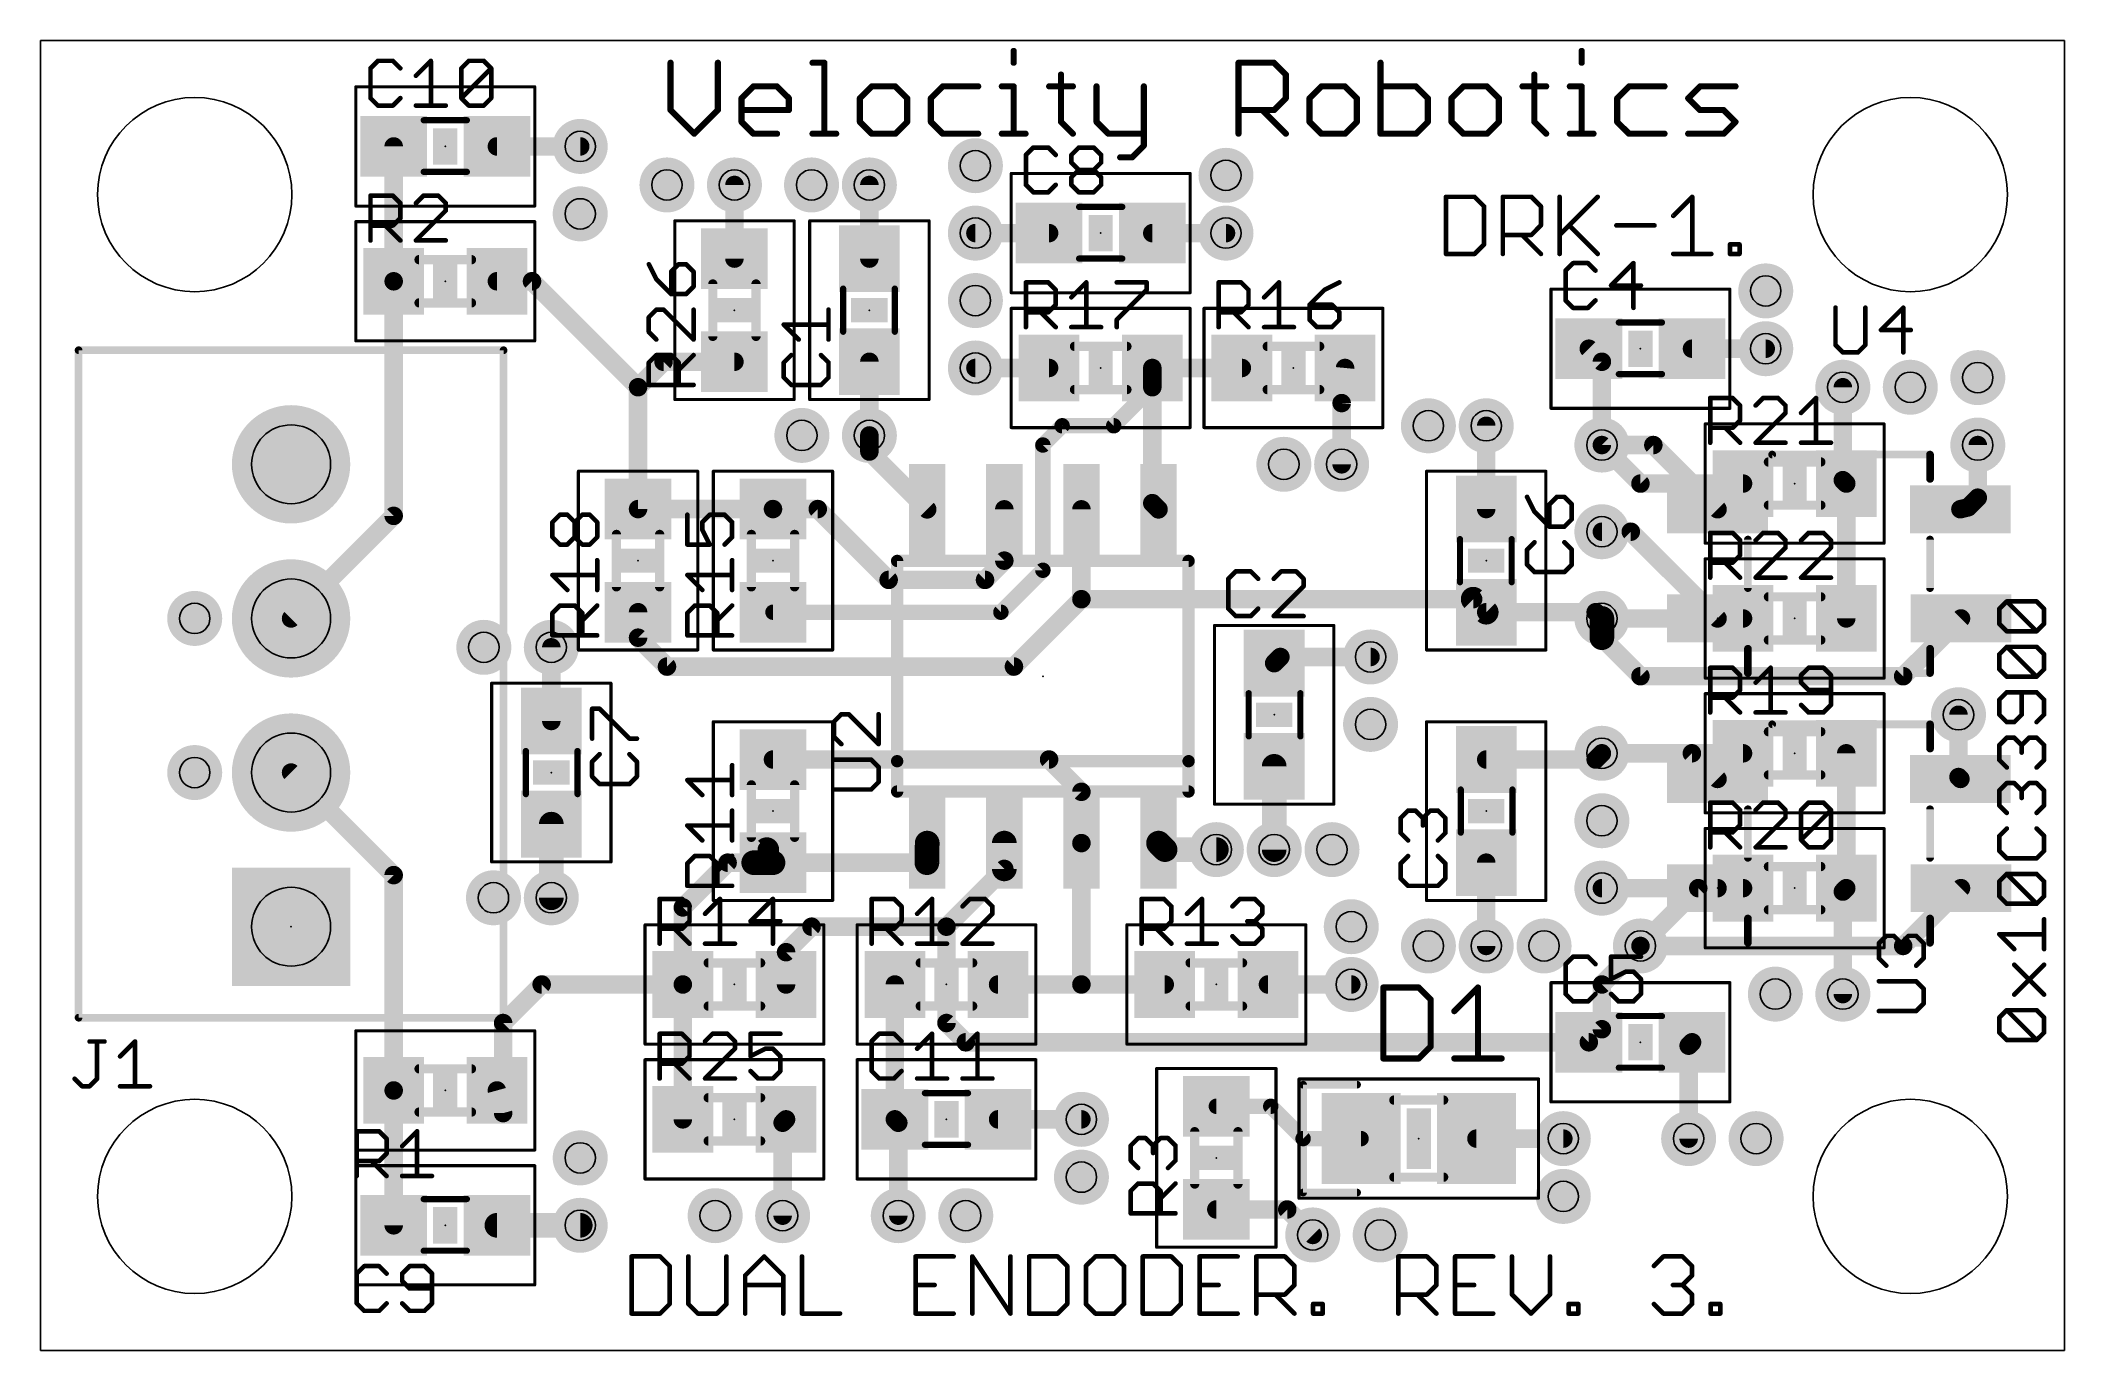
# Model space of a CAD drawing. Extents: x 0 to 33.3, y 0 to 21.6.
import ezdxf

# ---------------------------------------------------------------- set-up
doc = ezdxf.new("R2010")
doc.units = 0
for name, color, linetype in [('1', 22, 'CONTINUOUS'), ('16', 175, 'CONTINUOUS'), ('17', 82, 'CONTINUOUS'), ('18', 82, 'CONTINUOUS'), ('20', 7, 'CONTINUOUS'), ('21', 253, 'CONTINUOUS'), ('22', 253, 'CONTINUOUS'), ('23', 7, 'CONTINUOUS'), ('24', 7, 'CONTINUOUS'), ('25', 253, 'CONTINUOUS'), ('31', 253, 'CONTINUOUS'), ('32', 253, 'CONTINUOUS'), ('35', 253, 'CONTINUOUS'), ('39', 22, 'CONTINUOUS'), ('44', 253, 'CONTINUOUS'), ('51', 253, 'CONTINUOUS')]:
    doc.layers.add(name, color=color, linetype=linetype)

# ---------------------------------------------------------------- blocks, each defined once
blk = doc.blocks.new('RECT')
blk.add_solid([(-0.5, -0.5), (0.5, -0.5), (-0.5, 0.5), (0.5, 0.5)])
blk = doc.blocks.new('SQUAREP')
blk.add_solid([(-0.5, -0.5), (0.5, -0.5), (-0.5, 0.5), (0.5, 0.5)])
blk = doc.blocks.new('ROUNDP')
at = {"const_width": 0.5}
blk.add_lwpolyline([(0, -0.25, 1), (0, 0.25, 1), (0, -0.25)], format="xyb", dxfattribs=at)
blk = doc.blocks.new('ROUNDV')
at = {"const_width": 0.5}
blk.add_lwpolyline([(0, -0.25, 1), (0, 0.25, 1), (0, -0.25)], format="xyb", dxfattribs=at)

msp = doc.modelspace()

# ---------------------------------------------------------------- linework, layer by layer
at = {"layer": '1'}
for points, const_width in [([(5.8175, 19.8438), (5.8175, 17.6212)], 0.3048), ([(8.89, 19.8438), (7.5175, 19.8438)], 0.3048), ([(11.43, 19.2088), (11.43, 17.995)], 0.3048), ([(13.6525, 17.995), (13.6525, 19.2088)], 0.3048), ([(16.6125, 18.415), (15.3988, 18.415)], 0.3048), ([(19.5263, 18.415), (18.3125, 18.415)], 0.3048), ([(5.8175, 13.755), (5.8175, 17.6212)], 0.3048), ([(8.0962, 17.6212), (7.5175, 17.6212)], 0.3048), ([(9.8425, 15.875), (8.0962, 17.6212)], 0.3048), ([(9.8425, 15.875), (10.2625, 16.295)], 0.3048), ([(10.2625, 16.295), (11.43, 16.295)], 0.3048), ([(13.6525, 16.295), (13.6525, 15.0813)], 0.3048), ([(16.6125, 16.1925), (15.3988, 16.1925)], 0.3048), ([(18.3125, 15.875), (18.3125, 16.1925)], 0.3048), ([(19.7875, 16.1925), (18.3125, 16.1925)], 0.3048), ([(18.3125, 13.965), (18.3125, 16.1925)], 0.3048), ([(21.4875, 16.1925), (21.4313, 15.6138)], 0.3048), ([(25.5025, 16.51), (25.7175, 16.295)], 0.3048), ([(25.7175, 16.295), (25.7175, 14.9225)], 0.3048), ([(27.2025, 16.51), (28.4163, 16.51)], 0.3048), ([(9.8425, 13.8675), (9.8425, 15.875)], 0.3048), ([(17.6775, 15.24), (18.3125, 15.875)], 0.254), ([(29.6863, 14.3438), (29.6863, 15.875)], 0.3048), ([(21.4313, 15.6138), (21.4313, 14.605)], 0.3048), ([(16.8275, 15.24), (16.51, 14.9225)], 0.254), ([(17.6775, 15.24), (16.8275, 15.24)], 0.254), ([(23.8125, 13.8675), (23.8125, 15.24)], 0.3048), ([(13.6525, 14.815), (13.6525, 15.0813)], 0.3048), ([(16.51, 14.9225), (16.51, 12.8588)], 0.254), ([(26.3525, 14.2875), (25.7175, 14.9225)], 0.3048), ([(14.605, 13.8625), (13.6525, 14.815)], 0.3048), ([(28.0425, 14.2875), (26.3525, 14.2875)], 0.3048), ([(29.7425, 14.2875), (29.6863, 14.3438)], 0.3048), ([(29.7425, 14.2875), (29.7425, 12.065)], 0.3048), ([(12.065, 13.8675), (9.8425, 13.8675)], 0.3048), ([(12.8025, 13.8675), (12.065, 13.8675)], 0.3048), ([(13.97, 12.7), (12.8025, 13.8675)], 0.3048), ([(15.875, 13.8625), (15.875, 13.0175)], 0.3048), ([(17.145, 12.3825), (17.145, 13.8625)], 0.3048), ([(18.415, 13.8625), (18.3125, 13.965)], 0.3048), ([(4.1275, 12.065), (5.8175, 13.755)], 0.3048), ([(15.875, 13.0175), (15.5575, 12.7)], 0.3048), ([(15.5575, 12.7), (13.97, 12.7)], 0.3048), ([(16.51, 12.8588), (15.8188, 12.1675)], 0.254), ([(17.145, 12.3825), (16.0338, 11.2713)], 0.3048), ([(23.5975, 12.3825), (17.145, 12.3825)], 0.3048), ([(23.8125, 12.1675), (23.5975, 12.3825)], 0.4064), ([(9.8425, 11.7475), (9.8425, 12.1675)], 0.3048), ([(15.8188, 12.1675), (12.065, 12.1675)], 0.254), ([(25.615, 12.1675), (23.8125, 12.1675)], 0.3048), ([(25.7175, 12.065), (25.615, 12.1675)], 0.3048), ([(28.0425, 12.065), (25.7175, 12.065)], 0.3048), ([(8.4138, 11.5888), (8.4138, 10.375)], 0.3048), ([(10.3187, 11.2713), (9.8425, 11.7475)], 0.3048), ([(16.0338, 11.2713), (10.3187, 11.2713)], 0.3048), ([(20.32, 11.3275), (20.4225, 11.43)], 0.3048), ([(20.4225, 11.43), (21.9075, 11.43)], 0.3048), ([(4.1275, 9.525), (5.8175, 7.835)], 0.3048), ([(16.6125, 9.74), (12.065, 9.74)], 0.3048), ([(17.145, 9.2075), (16.6125, 9.74)], 0.3048), ([(20.32, 9.6275), (20.32, 8.255)], 0.4064), ([(25.615, 9.74), (23.8125, 9.74)], 0.3048), ([(25.7175, 9.8425), (25.615, 9.74)], 0.3048), ([(28.0425, 9.8425), (25.7175, 9.8425)], 0.3048), ([(29.7425, 7.62), (29.7425, 9.8425)], 0.3048), ([(17.145, 8.3625), (17.145, 9.2075)], 0.3048), ([(8.4138, 7.4613), (8.4138, 8.675)], 0.4064), ([(11.9625, 8.255), (11.7475, 8.04)], 0.4064), ([(12.065, 8.04), (11.9625, 8.255)], 0.3048), ([(14.605, 8.3625), (14.6, 8.04)], 0.4064), ([(15.875, 7.9375), (15.875, 8.3625)], 0.4064), ([(17.145, 8.3625), (17.145, 6.0325)], 0.3048), ([(18.415, 8.3625), (18.5225, 8.255)], 0.4064), ([(18.5225, 8.255), (19.3675, 8.255)], 0.4064), ([(10.58, 7.3025), (11.3175, 8.04)], 0.3048), ([(11.7475, 8.04), (11.3175, 8.04)], 0.3048), ([(11.7475, 8.04), (12.065, 8.04)], 0.4064), ([(14.6, 8.04), (12.065, 8.04)], 0.3048), ([(14.9225, 6.985), (15.875, 7.9375)], 0.3048), ([(23.8125, 8.04), (23.8125, 6.6675)], 0.3048), ([(5.8175, 7.835), (5.8175, 4.2862)], 0.3048), ([(27.305, 7.62), (26.3525, 6.6675)], 0.3048), ([(28.0425, 7.62), (27.305, 7.62)], 0.3048), ([(29.7425, 7.62), (29.6863, 7.5638)], 0.3048), ([(29.6863, 7.5638), (29.6863, 5.8738)], 0.3048), ([(10.58, 7.3025), (10.58, 6.0325)], 0.3048), ([(12.7, 6.985), (12.28, 6.565)], 0.3048), ([(14.9225, 6.985), (12.7, 6.985)], 0.3048), ([(14.9225, 5.3975), (14.9225, 6.985)], 0.3048), ([(12.28, 6.565), (12.28, 6.0325)], 0.3048), ([(25.7175, 6.0325), (26.3525, 6.6675)], 0.3048), ([(7.62, 5.3975), (8.255, 6.0325)], 0.3048), ([(8.255, 6.0325), (10.58, 6.0325)], 0.3048), ([(10.58, 6.0325), (10.58, 3.81)], 0.3048), ([(14.0725, 6.0325), (14.0725, 3.81)], 0.3048), ([(15.7725, 6.0325), (17.145, 6.0325)], 0.3048), ([(17.145, 6.0325), (18.5175, 6.0325)], 0.3048), ([(21.59, 6.0325), (20.2175, 6.0325)], 0.3048), ([(25.7175, 5.295), (25.7175, 6.0325)], 0.3048), ([(7.62, 3.9125), (7.62, 5.3975)], 0.3048), ([(15.24, 5.08), (14.9225, 5.3975)], 0.3048), ([(25.5025, 5.08), (25.7175, 5.295)], 0.3048), ([(25.5025, 5.08), (15.24, 5.08)], 0.3048), ([(27.2025, 5.08), (27.1463, 5.0238)], 0.3048), ([(27.1463, 5.0238), (27.1463, 3.4925)], 0.3048), ([(5.8175, 2.0638), (5.8175, 4.2862)], 0.3048), ([(7.5175, 4.2862), (7.62, 3.9125)], 0.3048), ([(20.2638, 4.025), (19.3675, 4.025)], 0.254), ([(20.7963, 3.4925), (20.2638, 4.025)], 0.254), ([(12.28, 3.81), (12.2238, 3.7538)], 0.3048), ([(12.2238, 3.7538), (12.2238, 2.2225)], 0.3048), ([(14.0725, 3.81), (14.1288, 3.7538)], 0.3048), ([(14.1288, 3.7538), (14.1288, 2.2225)], 0.3048), ([(15.7725, 3.81), (17.145, 3.81)], 0.3048), ([(21.7513, 3.4925), (20.7963, 3.4925)], 0.254), ([(23.6513, 3.4925), (25.0825, 3.4925)], 0.3048), ([(20.535, 2.325), (19.3675, 2.325)], 0.3048), ([(20.955, 1.905), (20.535, 2.325)], 0.3048), ([(7.5175, 2.0638), (8.89, 2.0638)], 0.4064)]:
    msp.add_lwpolyline(points, dxfattribs=dict(at, const_width=const_width))
for points, const_width in [([(5.8937, 19.8438, 1), (5.7413, 19.8438)], 0.1524), ([(7.5175, 19.92, 1), (7.5175, 19.7675)], 0.1524), ([(8.89, 19.7675, 1), (8.89, 19.92)], 0.1524), ([(11.5062, 19.2088, 1), (11.3538, 19.2088)], 0.1524), ([(13.7287, 19.2088, 1), (13.5763, 19.2088)], 0.1524), ([(15.3988, 18.4912, 1), (15.3988, 18.3388)], 0.1524), ([(16.6125, 18.3388, 1), (16.6125, 18.4912)], 0.1524), ([(18.3125, 18.4912, 1), (18.3125, 18.3388)], 0.1524), ([(19.5263, 18.3388, 1), (19.5263, 18.4912)], 0.1524), ([(11.3538, 17.995, 1), (11.5062, 17.995)], 0.1524), ([(13.5763, 17.995, 1), (13.7287, 17.995)], 0.1524), ([(5.8937, 17.6212, 1), (5.7413, 17.6212)], 0.1524), ([(5.7413, 17.6212, 1), (5.8937, 17.6212)], 0.1524), ([(7.5175, 17.6974, 1), (7.5175, 17.545)], 0.1524), ([(8.1501, 17.6751, 1), (8.0424, 17.5674)], 0.1524), ([(8.0962, 17.545, 1), (8.0962, 17.6974)], 0.1524), ([(10.2625, 16.3712, 1), (10.2625, 16.2188)], 0.1524), ([(10.3164, 16.2411, 1), (10.2086, 16.3489)], 0.1524), ([(11.43, 16.2188, 1), (11.43, 16.3712)], 0.1524), ([(13.7287, 16.295, 1), (13.5763, 16.295)], 0.1524), ([(15.3988, 16.2687, 1), (15.3988, 16.1163)], 0.1524), ([(16.6125, 16.1163, 1), (16.6125, 16.2687)], 0.1524), ([(18.3887, 16.1925, 1), (18.2363, 16.1925)], 0.1524), ([(18.3125, 16.2687, 1), (18.3125, 16.1163)], 0.1524), ([(18.3887, 16.1925, 1), (18.2363, 16.1925)], 0.1524), ([(19.7875, 16.1163, 1), (19.7875, 16.2687)], 0.1524), ([(21.5633, 16.1851, 1), (21.4117, 16.1999)], 0.1524), ([(25.5564, 16.5639, 1), (25.4486, 16.4561)], 0.1524), ([(25.7937, 16.295, 1), (25.6413, 16.295)], 0.1524), ([(25.6636, 16.2411, 1), (25.7714, 16.3489)], 0.1524), ([(27.2025, 16.5862, 1), (27.2025, 16.4338)], 0.1524), ([(28.4163, 16.4338, 1), (28.4163, 16.5862)], 0.1524), ([(9.9187, 15.875, 1), (9.7663, 15.875)], 0.1524), ([(9.7886, 15.9289, 1), (9.8964, 15.8211)], 0.1524), ([(9.7886, 15.8211, 1), (9.8964, 15.9289)], 0.1524), ([(29.7625, 15.875, 1), (29.6101, 15.875)], 0.1524), ([(18.2363, 15.875, 1), (18.3887, 15.875)], 0.1524), ([(18.3574, 15.8301, 1), (18.2676, 15.9199)], 0.127), ([(21.3554, 15.6211, 1), (21.5071, 15.6064)], 0.1524), ([(21.5075, 15.6138, 1), (21.3551, 15.6138)], 0.1524), ([(16.8275, 15.3035, 1), (16.8275, 15.1765)], 0.127), ([(16.8724, 15.1951, 1), (16.7826, 15.2849)], 0.127), ([(17.6326, 15.2849, 1), (17.7224, 15.1951)], 0.127), ([(17.6775, 15.1765, 1), (17.6775, 15.3035)], 0.127), ([(23.8887, 15.24, 1), (23.7363, 15.24)], 0.1524), ([(13.7287, 15.0813, 1), (13.5763, 15.0813)], 0.1524), ([(13.5763, 15.0813, 1), (13.7287, 15.0813)], 0.1524), ([(16.5735, 14.9225, 1), (16.4465, 14.9225)], 0.127), ([(16.4651, 14.9674, 1), (16.5549, 14.8776)], 0.127), ([(25.7714, 14.9764, 1), (25.6636, 14.8686)], 0.1524), ([(13.7064, 14.8689, 1), (13.5986, 14.7611)], 0.1524), ([(13.5763, 14.815, 1), (13.7287, 14.815)], 0.1524), ([(21.3551, 14.605, 1), (21.5075, 14.605)], 0.1524), ([(25.6413, 14.9225, 1), (25.7937, 14.9225)], 0.1524), ([(26.3525, 14.3637, 1), (26.3525, 14.2113)], 0.1524), ([(26.2986, 14.2336, 1), (26.4064, 14.3414)], 0.1524), ([(28.0425, 14.2113, 1), (28.0425, 14.3637)], 0.1524), ([(29.7401, 14.3976, 1), (29.6324, 14.2899)], 0.1524), ([(29.6101, 14.3438, 1), (29.7625, 14.3438)], 0.1524), ([(29.8187, 14.2875, 1), (29.6663, 14.2875)], 0.1524), ([(29.6886, 14.2336, 1), (29.7964, 14.3414)], 0.1524), ([(9.8425, 13.9437, 1), (9.8425, 13.7913)], 0.1524), ([(12.065, 13.9437, 1), (12.065, 13.7913)], 0.1524), ([(12.065, 13.7913, 1), (12.065, 13.9437)], 0.1524), ([(12.8564, 13.9214, 1), (12.7486, 13.8136)], 0.1524), ([(12.8025, 13.7913, 1), (12.8025, 13.9437)], 0.1524), ([(15.9512, 13.8625, 1), (15.7988, 13.8625)], 0.1524), ([(17.2212, 13.8625, 1), (17.0688, 13.8625)], 0.1524), ([(18.3664, 14.0189, 1), (18.2586, 13.9111)], 0.1524), ([(18.2363, 13.965, 1), (18.3887, 13.965)], 0.1524), ([(5.7413, 13.755, 1), (5.8937, 13.755)], 0.1524), ([(5.8714, 13.7011, 1), (5.7636, 13.8089)], 0.1524), ([(9.7663, 13.8675, 1), (9.9187, 13.8675)], 0.1524), ([(14.5511, 13.8086, 1), (14.6589, 13.9164)], 0.1524), ([(18.3611, 13.8086, 1), (18.4689, 13.9164)], 0.1524), ([(23.7363, 13.8675, 1), (23.8887, 13.8675)], 0.1524), ([(15.7988, 13.0175, 1), (15.9512, 13.0175)], 0.1524), ([(15.9289, 12.9636, 1), (15.8211, 13.0714)], 0.1524), ([(13.97, 12.7762, 1), (13.97, 12.6238)], 0.1524), ([(13.9161, 12.6461, 1), (14.0239, 12.7539)], 0.1524), ([(15.5036, 12.7539, 1), (15.6114, 12.6461)], 0.1524), ([(15.5575, 12.6238, 1), (15.5575, 12.7762)], 0.1524), ([(16.4465, 12.8588, 1), (16.5735, 12.8588)], 0.127), ([(16.5549, 12.8138, 1), (16.4651, 12.9037)], 0.127), ([(17.145, 12.4587, 1), (17.145, 12.3063)], 0.1524), ([(17.0688, 12.3825, 1), (17.2212, 12.3825)], 0.1524), ([(17.1989, 12.3286, 1), (17.0911, 12.4364)], 0.1524), ([(23.6693, 12.4543, 1), (23.5257, 12.3107)], 0.2032), ([(23.5975, 12.3063, 1), (23.5975, 12.4587)], 0.1524), ([(23.7407, 12.0957, 1), (23.8843, 12.2393)], 0.2032), ([(4.0736, 12.1189, 1), (4.1814, 12.0111)], 0.1524), ([(9.9187, 12.1675, 1), (9.7663, 12.1675)], 0.1524), ([(12.065, 12.231, 1), (12.065, 12.104)], 0.127), ([(15.7738, 12.2124, 1), (15.8637, 12.1226)], 0.127), ([(15.8188, 12.104, 1), (15.8188, 12.231)], 0.127), ([(23.8125, 12.2437, 1), (23.8125, 12.0913)], 0.1524), ([(25.6689, 12.2214, 1), (25.5611, 12.1136)], 0.1524), ([(25.615, 12.0913, 1), (25.615, 12.2437)], 0.1524), ([(25.7175, 12.1412, 1), (25.7175, 11.9888)], 0.1524), ([(25.6636, 12.0111, 1), (25.7714, 12.1189)], 0.1524), ([(28.0425, 11.9888, 1), (28.0425, 12.1412)], 0.1524), ([(29.6663, 12.065, 1), (29.8187, 12.065)], 0.1524), ([(8.49, 11.5888, 1), (8.3376, 11.5888)], 0.1524), ([(9.8964, 11.8014, 1), (9.7886, 11.6936)], 0.1524), ([(9.7663, 11.7475, 1), (9.9187, 11.7475)], 0.1524), ([(10.3187, 11.3475, 1), (10.3187, 11.1951)], 0.1524), ([(10.2649, 11.2174, 1), (10.3726, 11.3251)], 0.1524), ([(15.9799, 11.3251, 1), (16.0876, 11.2174)], 0.1524), ([(16.0338, 11.1951, 1), (16.0338, 11.3475)], 0.1524), ([(20.2661, 11.3814, 1), (20.3739, 11.2736)], 0.1524), ([(20.4225, 11.5062, 1), (20.4225, 11.3538)], 0.1524), ([(20.4764, 11.3761, 1), (20.3686, 11.4839)], 0.1524), ([(21.9075, 11.3538, 1), (21.9075, 11.5062)], 0.1524), ([(8.3376, 10.375, 1), (8.49, 10.375)], 0.1524), ([(4.1814, 9.5789, 1), (4.0736, 9.4711)], 0.1524), ([(12.065, 9.8162, 1), (12.065, 9.6638)], 0.1524), ([(16.6664, 9.7939, 1), (16.5586, 9.6861)], 0.1524), ([(16.6125, 9.6638, 1), (16.6125, 9.8162)], 0.1524), ([(20.4216, 9.6275, 1), (20.2184, 9.6275)], 0.2032), ([(23.8125, 9.8162, 1), (23.8125, 9.6638)], 0.1524), ([(25.5611, 9.7939, 1), (25.6689, 9.6861)], 0.1524), ([(25.615, 9.6638, 1), (25.615, 9.8162)], 0.1524), ([(25.7175, 9.9187, 1), (25.7175, 9.7663)], 0.1524), ([(25.7714, 9.7886, 1), (25.6636, 9.8964)], 0.1524), ([(28.0425, 9.7663, 1), (28.0425, 9.9187)], 0.1524), ([(29.8187, 9.8425, 1), (29.6663, 9.8425)], 0.1524), ([(17.2212, 9.2075, 1), (17.0688, 9.2075)], 0.1524), ([(17.0911, 9.1536, 1), (17.1989, 9.2614)], 0.1524), ([(8.5153, 8.675, 1), (8.3122, 8.675)], 0.2032), ([(12.0343, 8.1832, 1), (11.8907, 8.3268)], 0.2032), ([(12.0313, 8.2878, 1), (11.8937, 8.2222)], 0.1524), ([(14.7066, 8.3609, 1), (14.5034, 8.3641)], 0.2032), ([(15.9766, 8.3625, 1), (15.7734, 8.3625)], 0.2032), ([(17.2212, 8.3625, 1), (17.0688, 8.3625)], 0.1524), ([(17.0688, 8.3625, 1), (17.2212, 8.3625)], 0.1524), ([(18.4868, 8.4343, 1), (18.3432, 8.2907)], 0.2032), ([(18.5225, 8.3566, 1), (18.5225, 8.1534)], 0.2032), ([(18.4507, 8.1832, 1), (18.5943, 8.3268)], 0.2032), ([(19.3675, 8.1534, 1), (19.3675, 8.3566)], 0.2032), ([(20.2184, 8.255, 1), (20.4216, 8.255)], 0.2032), ([(11.3175, 8.1162, 1), (11.3175, 7.9638)], 0.1524), ([(11.3714, 7.9861, 1), (11.2636, 8.0939)], 0.1524), ([(11.7475, 8.1416, 1), (11.7475, 7.9384)], 0.2032), ([(11.6757, 8.1118, 1), (11.8193, 7.9682)], 0.2032), ([(11.7475, 7.9638, 1), (11.7475, 8.1162)], 0.1524), ([(12.065, 8.1162, 1), (12.065, 7.9638)], 0.1524), ([(11.9962, 8.0072, 1), (12.1338, 8.0728)], 0.1524), ([(12.065, 7.9384, 1), (12.065, 8.1416)], 0.2032), ([(14.4984, 8.0416, 1), (14.7016, 8.0384)], 0.2032), ([(14.6, 7.9638, 1), (14.6, 8.1162)], 0.1524), ([(15.7734, 7.9375, 1), (15.9766, 7.9375)], 0.2032), ([(15.9289, 7.8836, 1), (15.8211, 7.9914)], 0.1524), ([(23.8887, 8.04, 1), (23.7363, 8.04)], 0.1524), ([(5.8937, 7.835, 1), (5.7413, 7.835)], 0.1524), ([(5.7636, 7.7811, 1), (5.8714, 7.8889)], 0.1524), ([(27.305, 7.6962, 1), (27.305, 7.5438)], 0.1524), ([(27.3589, 7.5661, 1), (27.2511, 7.6739)], 0.1524), ([(28.0425, 7.5438, 1), (28.0425, 7.6962)], 0.1524), ([(29.7625, 7.5638, 1), (29.6101, 7.5638)], 0.1524), ([(29.6324, 7.6176, 1), (29.7401, 7.5099)], 0.1524), ([(29.6663, 7.62, 1), (29.8187, 7.62)], 0.1524), ([(29.7964, 7.5661, 1), (29.6886, 7.6739)], 0.1524), ([(8.3122, 7.4613, 1), (8.5153, 7.4613)], 0.2032), ([(10.6562, 7.3025, 1), (10.5038, 7.3025)], 0.1524), ([(10.5261, 7.3564, 1), (10.6339, 7.2486)], 0.1524), ([(12.7, 7.0612, 1), (12.7, 6.9088)], 0.1524), ([(12.7539, 6.9311, 1), (12.6461, 7.0389)], 0.1524), ([(14.9987, 6.985, 1), (14.8463, 6.985)], 0.1524), ([(14.8686, 7.0389, 1), (14.9764, 6.9311)], 0.1524), ([(14.9225, 6.9088, 1), (14.9225, 7.0612)], 0.1524), ([(12.3562, 6.565, 1), (12.2038, 6.565)], 0.1524), ([(12.2261, 6.6189, 1), (12.3339, 6.5111)], 0.1524), ([(23.7363, 6.6675, 1), (23.8887, 6.6675)], 0.1524), ([(26.2986, 6.7214, 1), (26.4064, 6.6136)], 0.1524), ([(26.4064, 6.6136, 1), (26.2986, 6.7214)], 0.1524), ([(8.255, 6.1087, 1), (8.255, 5.9563)], 0.1524), ([(8.3089, 5.9786, 1), (8.2011, 6.0864)], 0.1524), ([(10.6562, 6.0325, 1), (10.5038, 6.0325)], 0.1524), ([(10.5038, 6.0325, 1), (10.6562, 6.0325)], 0.1524), ([(10.58, 5.9563, 1), (10.58, 6.1087)], 0.1524), ([(12.2038, 6.0325, 1), (12.3562, 6.0325)], 0.1524), ([(14.1487, 6.0325, 1), (13.9963, 6.0325)], 0.1524), ([(15.7725, 6.1087, 1), (15.7725, 5.9563)], 0.1524), ([(17.145, 6.1087, 1), (17.145, 5.9563)], 0.1524), ([(17.0688, 6.0325, 1), (17.2212, 6.0325)], 0.1524), ([(17.145, 5.9563, 1), (17.145, 6.1087)], 0.1524), ([(18.5175, 5.9563, 1), (18.5175, 6.1087)], 0.1524), ([(20.2175, 6.1087, 1), (20.2175, 5.9563)], 0.1524), ([(21.59, 5.9563, 1), (21.59, 6.1087)], 0.1524), ([(25.7937, 6.0325, 1), (25.6413, 6.0325)], 0.1524), ([(25.6636, 6.0864, 1), (25.7714, 5.9786)], 0.1524), ([(29.6101, 5.8738, 1), (29.7625, 5.8738)], 0.1524), ([(7.6962, 5.3975, 1), (7.5438, 5.3975)], 0.1524), ([(7.5661, 5.4514, 1), (7.6739, 5.3436)], 0.1524), ([(14.9764, 5.4514, 1), (14.8686, 5.3436)], 0.1524), ([(14.8463, 5.3975, 1), (14.9987, 5.3975)], 0.1524), ([(25.6413, 5.295, 1), (25.7937, 5.295)], 0.1524), ([(25.7714, 5.2411, 1), (25.6636, 5.3489)], 0.1524), ([(15.24, 5.1562, 1), (15.24, 5.0038)], 0.1524), ([(15.1861, 5.0261, 1), (15.2939, 5.1339)], 0.1524), ([(25.4486, 5.1339, 1), (25.5564, 5.0261)], 0.1524), ([(25.5025, 5.0038, 1), (25.5025, 5.1562)], 0.1524), ([(27.2225, 5.0238, 1), (27.0701, 5.0238)], 0.1524), ([(27.0924, 5.0776, 1), (27.2001, 4.9699)], 0.1524), ([(27.2564, 5.0261, 1), (27.1486, 5.1339)], 0.1524), ([(5.8937, 4.2862, 1), (5.7413, 4.2862)], 0.1524), ([(5.7413, 4.2862, 1), (5.8937, 4.2862)], 0.1524), ([(7.591, 4.3064, 1), (7.444, 4.2661)], 0.1524), ([(7.5465, 3.8923, 1), (7.6935, 3.9327)], 0.1524), ([(19.3675, 4.0885, 1), (19.3675, 3.9615)], 0.127), ([(20.3087, 4.0699, 1), (20.2188, 3.9801)], 0.127), ([(20.2638, 3.9615, 1), (20.2638, 4.0885)], 0.127), ([(7.5438, 3.9125, 1), (7.6962, 3.9125)], 0.1524), ([(10.5038, 3.81, 1), (10.6562, 3.81)], 0.1524), ([(12.3, 3.7538, 1), (12.1476, 3.7538)], 0.1524), ([(12.1699, 3.8076, 1), (12.2776, 3.6999)], 0.1524), ([(12.3339, 3.7561, 1), (12.2261, 3.8639)], 0.1524), ([(14.1264, 3.8639, 1), (14.0186, 3.7561)], 0.1524), ([(13.9963, 3.81, 1), (14.1487, 3.81)], 0.1524), ([(14.205, 3.7538, 1), (14.0526, 3.7538)], 0.1524), ([(14.0749, 3.6999, 1), (14.1826, 3.8076)], 0.1524), ([(15.7725, 3.8862, 1), (15.7725, 3.7338)], 0.1524), ([(17.145, 3.7338, 1), (17.145, 3.8862)], 0.1524), ([(20.7963, 3.556, 1), (20.7963, 3.429)], 0.127), ([(20.7513, 3.4476, 1), (20.8412, 3.5374)], 0.127), ([(21.7513, 3.429, 1), (21.7513, 3.556)], 0.127), ([(23.6513, 3.5687, 1), (23.6513, 3.4163)], 0.1524), ([(25.0825, 3.4163, 1), (25.0825, 3.5687)], 0.1524), ([(27.0701, 3.4925, 1), (27.2225, 3.4925)], 0.1524), ([(19.3675, 2.4012, 1), (19.3675, 2.2488)], 0.1524), ([(20.5889, 2.3789, 1), (20.4811, 2.2711)], 0.1524), ([(20.535, 2.2488, 1), (20.535, 2.4012)], 0.1524), ([(5.7413, 2.0638, 1), (5.8937, 2.0638)], 0.1524), ([(7.5175, 2.1654, 1), (7.5175, 1.9622)], 0.2032), ([(8.89, 1.9622, 1), (8.89, 2.1654)], 0.2032), ([(12.1476, 2.2225, 1), (12.3, 2.2225)], 0.1524), ([(14.0526, 2.2225, 1), (14.205, 2.2225)], 0.1524), ([(20.9011, 1.8511, 1), (21.0089, 1.9589)], 0.1524)]:
    msp.add_lwpolyline(points, format="xyb", dxfattribs=dict(at, const_width=const_width))
at = {"layer": '16'}
for points, const_width in [([(26.565, 14.9225), (25.7175, 14.9225)], 0.3048), ([(27.6225, 13.865), (26.565, 14.9225)], 0.3048), ([(31.9088, 14.055), (31.9088, 14.9225)], 0.3048), ([(31.6225, 13.865), (31.75, 13.8963)], 0.3048), ([(31.75, 13.8963), (31.9088, 14.055)], 0.3048), ([(26.1938, 13.4938), (25.7175, 13.4938)], 0.3048), ([(27.6225, 12.065), (26.1938, 13.4938)], 0.3048), ([(25.7175, 11.7475), (25.7175, 12.065)], 0.4064), ([(31.6325, 12.065), (30.68, 11.1125)], 0.3048), ([(26.3525, 11.1125), (25.7175, 11.7475)], 0.3048), ([(30.68, 11.1125), (26.3525, 11.1125)], 0.3048), ([(31.5913, 9.4512), (31.5913, 10.4775)], 0.3048), ([(27.2, 9.8425), (25.7175, 9.8425)], 0.3048), ([(27.6225, 9.42), (27.2, 9.8425)], 0.3048), ([(31.6225, 9.42), (31.5913, 9.4512)], 0.3048), ([(27.6225, 7.62), (25.7175, 7.62)], 0.3048), ([(31.6325, 7.62), (30.68, 6.6675)], 0.3048), ([(30.68, 6.6675), (26.3525, 6.6675)], 0.3048)]:
    msp.add_lwpolyline(points, dxfattribs=dict(at, const_width=const_width))
for points, const_width in [([(25.7175, 14.9987, 1), (25.7175, 14.8463)], 0.1524), ([(26.6189, 14.9764, 1), (26.5111, 14.8686)], 0.1524), ([(26.565, 14.8463, 1), (26.565, 14.9987)], 0.1524), ([(31.985, 14.9225, 1), (31.8326, 14.9225)], 0.1524), ([(31.6044, 13.939, 1), (31.6406, 13.791)], 0.1524), ([(31.6961, 13.9501, 1), (31.8039, 13.8424)], 0.1524), ([(31.7681, 13.8222, 1), (31.7319, 13.9703)], 0.1524), ([(31.8326, 14.055, 1), (31.985, 14.055)], 0.1524), ([(31.9626, 14.0011, 1), (31.8549, 14.1089)], 0.1524), ([(27.5686, 13.8111, 1), (27.6764, 13.9189)], 0.1524), ([(25.7175, 13.57, 1), (25.7175, 13.4176)], 0.1524), ([(26.2476, 13.5476, 1), (26.1399, 13.4399)], 0.1524), ([(26.1938, 13.4176, 1), (26.1938, 13.57)], 0.1524), ([(25.8191, 12.065, 1), (25.6159, 12.065)], 0.2032), ([(27.5686, 12.0111, 1), (27.6764, 12.1189)], 0.1524), ([(31.6864, 12.0111, 1), (31.5786, 12.1189)], 0.1524), ([(25.6159, 11.7475, 1), (25.8191, 11.7475)], 0.2032), ([(25.7714, 11.8014, 1), (25.6636, 11.6936)], 0.1524), ([(26.3525, 11.1887, 1), (26.3525, 11.0363)], 0.1524), ([(26.2986, 11.0586, 1), (26.4064, 11.1664)], 0.1524), ([(30.6261, 11.1664, 1), (30.7339, 11.0586)], 0.1524), ([(30.68, 11.0363, 1), (30.68, 11.1887)], 0.1524), ([(31.6675, 10.4775, 1), (31.5151, 10.4775)], 0.1524), ([(25.7175, 9.9187, 1), (25.7175, 9.7663)], 0.1524), ([(27.2539, 9.8964, 1), (27.1461, 9.7886)], 0.1524), ([(27.2, 9.7663, 1), (27.2, 9.9187)], 0.1524), ([(27.5686, 9.3661, 1), (27.6764, 9.4739)], 0.1524), ([(31.6451, 9.5051, 1), (31.5374, 9.3974)], 0.1524), ([(31.5151, 9.4512, 1), (31.6675, 9.4512)], 0.1524), ([(31.5686, 9.3661, 1), (31.6764, 9.4739)], 0.1524), ([(25.7175, 7.6962, 1), (25.7175, 7.5438)], 0.1524), ([(27.6225, 7.5438, 1), (27.6225, 7.6962)], 0.1524), ([(31.6864, 7.5661, 1), (31.5786, 7.6739)], 0.1524), ([(26.3525, 6.7437, 1), (26.3525, 6.5913)], 0.1524), ([(30.6261, 6.7214, 1), (30.7339, 6.6136)], 0.1524), ([(30.68, 6.5913, 1), (30.68, 6.7437)], 0.1524)]:
    msp.add_lwpolyline(points, format="xyb", dxfattribs=dict(at, const_width=const_width))
at = {"layer": '20'}
for p, q in [((33.3375, 21.59), (0, 21.59)), ((0, 21.59), (0, 0)), ((33.3375, 0), (33.3375, 21.59)), ((0, 0), (33.3375, 0))]:
    msp.add_line(p, q, dxfattribs=at)
for centre in [(2.54, 19.05), (30.7975, 19.05), (2.54, 2.54), (30.7975, 2.54)]:
    msp.add_circle(centre, 1.6, dxfattribs=at)
at = {"layer": '21'}
for points, const_width in [([(16.0296, 21.4176), (16.0296, 21.2227)], 0.1016), ([(25.3848, 21.4176), (25.3848, 21.2227)], 0.1016), ([(10.3775, 21.2227), (10.3775, 20.4431)], 0.1016), ([(11.1571, 20.4431), (11.1571, 21.2227)], 0.1016), ([(12.7163, 21.2227), (12.9112, 21.2227)], 0.1016), ([(12.9112, 21.2227), (12.9112, 20.0533)], 0.1016), ([(16.8092, 21.0278), (16.8092, 20.2482)], 0.1016), ([(19.7327, 20.0533), (19.7327, 21.2227)], 0.1016), ([(19.7327, 21.2227), (20.3174, 21.2227)], 0.1016), ([(20.3174, 21.2227), (20.5123, 21.0278)], 0.1016), ([(20.5123, 21.0278), (20.5123, 20.638)], 0.1016), ([(22.0715, 21.2227), (22.0715, 20.0533)], 0.1016), ([(24.6052, 21.0278), (24.6052, 20.2482)], 0.1016), ([(11.5469, 20.638), (11.7418, 20.8329)], 0.1016), ([(11.5469, 20.2482), (11.5469, 20.638)], 0.1016), ([(11.7418, 20.8329), (12.1316, 20.8329)], 0.1016), ([(12.1316, 20.8329), (12.3265, 20.638)], 0.1016), ([(12.3265, 20.638), (12.3265, 20.4431)], 0.1016), ([(13.6908, 20.8329), (13.4959, 20.638)], 0.1016), ([(13.4959, 20.638), (13.4959, 20.2482)], 0.1016), ([(14.0806, 20.8329), (13.6908, 20.8329)], 0.1016), ([(14.2755, 20.638), (14.0806, 20.8329)], 0.1016), ([(14.2755, 20.2482), (14.2755, 20.638)], 0.1016), ([(14.8602, 20.8329), (14.6653, 20.638)], 0.1016), ([(14.6653, 20.638), (14.6653, 20.2482)], 0.1016), ([(15.4449, 20.8329), (14.8602, 20.8329)], 0.1016), ([(15.8347, 20.8329), (16.0296, 20.8329)], 0.1016), ([(16.0296, 20.8329), (16.0296, 20.0533)], 0.1016), ([(16.6143, 20.8329), (17.0041, 20.8329)], 0.1016), ([(17.3939, 20.8329), (17.3939, 20.2482)], 0.1016), ([(18.1735, 20.8329), (18.1735, 19.8584)], 0.1016), ([(20.5123, 20.638), (20.3174, 20.4431)], 0.1016), ([(21.097, 20.8329), (20.9021, 20.638)], 0.1016), ([(20.9021, 20.638), (20.9021, 20.2482)], 0.1016), ([(21.4868, 20.8329), (21.097, 20.8329)], 0.1016), ([(21.6817, 20.638), (21.4868, 20.8329)], 0.1016), ([(21.6817, 20.2482), (21.6817, 20.638)], 0.1016), ([(22.6562, 20.8329), (22.0715, 20.8329)], 0.1016), ([(22.8511, 20.638), (22.6562, 20.8329)], 0.1016), ([(22.8511, 20.2482), (22.8511, 20.638)], 0.1016), ([(23.4358, 20.8329), (23.2409, 20.638)], 0.1016), ([(23.2409, 20.638), (23.2409, 20.2482)], 0.1016), ([(23.8256, 20.8329), (23.4358, 20.8329)], 0.1016), ([(24.0205, 20.638), (23.8256, 20.8329)], 0.1016), ([(24.0205, 20.2482), (24.0205, 20.638)], 0.1016), ([(24.4103, 20.8329), (24.8001, 20.8329)], 0.1016), ([(25.1899, 20.8329), (25.3848, 20.8329)], 0.1016), ([(25.3848, 20.8329), (25.3848, 20.0533)], 0.1016), ([(26.1644, 20.8329), (25.9695, 20.638)], 0.1016), ([(25.9695, 20.638), (25.9695, 20.2482)], 0.1016), ([(26.7491, 20.8329), (26.1644, 20.8329)], 0.1016), ([(27.1389, 20.638), (27.3338, 20.8329)], 0.1016), ([(27.3338, 20.4431), (27.1389, 20.638)], 0.1016), ([(27.3338, 20.8329), (27.9185, 20.8329)], 0.1016), ([(10.3775, 20.4431), (10.7673, 20.0533)], 0.1016), ([(10.7673, 20.0533), (11.1571, 20.4431)], 0.1016), ([(12.3265, 20.4431), (11.5469, 20.4431)], 0.1016), ([(20.3174, 20.4431), (19.7327, 20.4431)], 0.1016), ([(20.1225, 20.4431), (20.5123, 20.0533)], 0.1016), ([(27.7236, 20.4431), (27.3338, 20.4431)], 0.1016), ([(27.9185, 20.2482), (27.7236, 20.4431)], 0.1016), ([(11.7418, 20.0533), (11.5469, 20.2482)], 0.1016), ([(12.1316, 20.0533), (11.7418, 20.0533)], 0.1016), ([(12.7163, 20.0533), (13.1061, 20.0533)], 0.1016), ([(13.4959, 20.2482), (13.6908, 20.0533)], 0.1016), ([(13.6908, 20.0533), (14.0806, 20.0533)], 0.1016), ([(14.0806, 20.0533), (14.2755, 20.2482)], 0.1016), ([(14.6653, 20.2482), (14.8602, 20.0533)], 0.1016), ([(14.8602, 20.0533), (15.4449, 20.0533)], 0.1016), ([(15.8347, 20.0533), (16.2245, 20.0533)], 0.1016), ([(16.8092, 20.2482), (17.0041, 20.0533)], 0.1016), ([(17.3939, 20.2482), (17.5888, 20.0533)], 0.1016), ([(17.5888, 20.0533), (18.1735, 20.0533)], 0.1016), ([(20.9021, 20.2482), (21.097, 20.0533)], 0.1016), ([(21.097, 20.0533), (21.4868, 20.0533)], 0.1016), ([(21.4868, 20.0533), (21.6817, 20.2482)], 0.1016), ([(22.0715, 20.0533), (22.6562, 20.0533)], 0.1016), ([(22.6562, 20.0533), (22.8511, 20.2482)], 0.1016), ([(23.2409, 20.2482), (23.4358, 20.0533)], 0.1016), ([(23.4358, 20.0533), (23.8256, 20.0533)], 0.1016), ([(23.8256, 20.0533), (24.0205, 20.2482)], 0.1016), ([(24.6052, 20.2482), (24.8001, 20.0533)], 0.1016), ([(25.1899, 20.0533), (25.5797, 20.0533)], 0.1016), ([(25.9695, 20.2482), (26.1644, 20.0533)], 0.1016), ([(26.1644, 20.0533), (26.7491, 20.0533)], 0.1016), ([(27.1389, 20.0533), (27.7236, 20.0533)], 0.1016), ([(27.7236, 20.0533), (27.9185, 20.2482)], 0.1016), ([(17.9786, 19.6635), (17.7837, 19.6635)], 0.1016), ([(18.1735, 19.8584), (17.9786, 19.6635)], 0.1016), ([(23.1502, 19.0127), (23.1502, 18.0721)], 0.0762), ([(23.6205, 19.0127), (23.1502, 19.0127)], 0.0762), ([(23.7773, 18.8559), (23.6205, 19.0127)], 0.0762), ([(24.0858, 18.0721), (24.0858, 19.0127)], 0.0762), ([(24.0858, 19.0127), (24.5561, 19.0127)], 0.0762), ([(24.5561, 19.0127), (24.7128, 18.8559)], 0.0762), ([(25.0213, 19.0127), (25.0213, 18.0721)], 0.0762), ([(25.0213, 18.3856), (25.6484, 19.0127)], 0.0762), ([(26.8923, 18.6992), (27.2059, 19.0127)], 0.0762), ([(27.2059, 19.0127), (27.2059, 18.0721)], 0.0762), ([(23.7773, 18.2289), (23.7773, 18.8559)], 0.0762), ([(24.7128, 18.8559), (24.7128, 18.5424)], 0.0762), ([(24.5561, 18.3856), (24.0858, 18.3856)], 0.0762), ([(24.3993, 18.3856), (24.7128, 18.0721)], 0.0762), ([(24.7128, 18.5424), (24.5561, 18.3856)], 0.0762), ([(25.178, 18.5424), (25.6484, 18.0721)], 0.0762), ([(25.9568, 18.5424), (26.5839, 18.5424)], 0.0762), ([(23.1502, 18.0721), (23.6205, 18.0721)], 0.0762), ([(23.6205, 18.0721), (23.7773, 18.2289)], 0.0762), ([(26.8923, 18.0721), (27.5194, 18.0721)], 0.0762), ([(27.8278, 18.0721), (27.8278, 18.2289)], 0.0762), ([(27.8278, 18.2289), (27.9846, 18.2289)], 0.0762), ([(27.9846, 18.0721), (27.8278, 18.0721)], 0.0762), ([(27.9846, 18.2289), (27.9846, 18.0721)], 0.0762), ([(0.6275, 5.485), (0.6275, 16.485)], 0.127), ([(0.6275, 16.485), (7.6275, 16.485)], 0.127), ([(7.6275, 16.485), (7.6275, 5.485)], 0.127), ([(14.11, 9.7125), (14.11, 13.0125)], 0.2032), ([(18.91, 13.0125), (18.91, 9.7125)], 0.2032), ([(32.2637, 12.2225), (32.3866, 12.3453)], 0.0762), ([(32.3866, 12.3453), (32.8781, 12.3453)], 0.0762), ([(32.8781, 11.8538), (32.3866, 12.3453)], 0.0762), ([(32.8781, 12.3453), (33.001, 12.2225)], 0.0762), ([(32.2637, 11.9767), (32.2637, 12.2225)], 0.0762), ([(32.3866, 11.8538), (32.2637, 11.9767)], 0.0762), ([(33.001, 11.9767), (32.8781, 11.8538)], 0.0762), ([(33.001, 12.2225), (33.001, 11.9767)], 0.0762), ([(32.8781, 11.8538), (32.3866, 11.8538)], 0.0762), ([(32.2637, 11.474), (32.3866, 11.5969)], 0.0762), ([(32.2637, 11.2283), (32.2637, 11.474)], 0.0762), ([(32.3866, 11.5969), (32.8781, 11.5969)], 0.0762), ([(32.8781, 11.1054), (32.3866, 11.5969)], 0.0762), ([(32.8781, 11.5969), (33.001, 11.474)], 0.0762), ([(33.001, 11.474), (33.001, 11.2283)], 0.0762), ([(32.3866, 11.1054), (32.2637, 11.2283)], 0.0762), ([(32.8781, 11.1054), (32.3866, 11.1054)], 0.0762), ([(33.001, 11.2283), (32.8781, 11.1054)], 0.0762), ([(32.3866, 10.8485), (32.2637, 10.7256)], 0.0762), ([(32.2637, 10.7256), (32.2637, 10.4799)], 0.0762), ([(32.8781, 10.8485), (32.3866, 10.8485)], 0.0762), ([(32.6323, 10.4799), (32.6323, 10.8485)], 0.0762), ([(33.001, 10.7256), (32.8781, 10.8485)], 0.0762), ([(33.001, 10.4799), (33.001, 10.7256)], 0.0762), ([(32.2637, 10.4799), (32.3866, 10.357)], 0.0762), ([(32.3866, 10.357), (32.5095, 10.357)], 0.0762), ([(32.5095, 10.357), (32.6323, 10.4799)], 0.0762), ([(32.8781, 10.357), (33.001, 10.4799)], 0.0762), ([(32.2637, 9.9772), (32.3866, 10.1001)], 0.0762), ([(32.2637, 9.7315), (32.2637, 9.9772)], 0.0762), ([(32.3866, 10.1001), (32.5095, 10.1001)], 0.0762), ([(32.5095, 10.1001), (32.6323, 9.9772)], 0.0762), ([(32.6323, 9.9772), (32.7552, 10.1001)], 0.0762), ([(32.6323, 9.9772), (32.6323, 9.8543)], 0.0762), ([(32.7552, 10.1001), (32.8781, 10.1001)], 0.0762), ([(32.8781, 10.1001), (33.001, 9.9772)], 0.0762), ([(33.001, 9.9772), (33.001, 9.7315)], 0.0762), ([(14.11, 9.2125), (14.11, 9.7125)], 0.2032), ([(18.91, 9.7125), (14.11, 9.7125)], 0.2032), ([(18.91, 9.7125), (18.91, 9.2125)], 0.2032), ([(32.3866, 9.6086), (32.2637, 9.7315)], 0.0762), ([(33.001, 9.7315), (32.8781, 9.6086)], 0.0762), ([(32.2637, 9.2288), (32.3866, 9.3517)], 0.0762), ([(32.3866, 9.3517), (32.5095, 9.3517)], 0.0762), ([(32.5095, 9.3517), (32.6323, 9.2288)], 0.0762), ([(32.6323, 9.2288), (32.7552, 9.3517)], 0.0762), ([(32.7552, 9.3517), (32.8781, 9.3517)], 0.0762), ([(32.8781, 9.3517), (33.001, 9.2288)], 0.0762), ([(32.2637, 8.983), (32.2637, 9.2288)], 0.0762), ([(32.3866, 8.8602), (32.2637, 8.983)], 0.0762), ([(32.6323, 9.2288), (32.6323, 9.1059)], 0.0762), ([(33.001, 8.983), (32.8781, 8.8602)], 0.0762), ([(33.001, 9.2288), (33.001, 8.983)], 0.0762), ([(32.3866, 8.6032), (32.2637, 8.4804)], 0.0762), ([(32.2637, 8.4804), (32.2637, 8.2346)], 0.0762), ([(33.001, 8.4804), (32.8781, 8.6032)], 0.0762), ([(33.001, 8.2346), (33.001, 8.4804)], 0.0762), ([(32.2637, 8.2346), (32.3866, 8.1118)], 0.0762), ([(32.3866, 8.1118), (32.8781, 8.1118)], 0.0762), ([(32.8781, 8.1118), (33.001, 8.2346)], 0.0762), ([(32.2637, 7.732), (32.3866, 7.8548)], 0.0762), ([(32.2637, 7.4862), (32.2637, 7.732)], 0.0762), ([(32.3866, 7.8548), (32.8781, 7.8548)], 0.0762), ([(32.8781, 7.3633), (32.3866, 7.8548)], 0.0762), ([(32.8781, 7.8548), (33.001, 7.732)], 0.0762), ([(33.001, 7.732), (33.001, 7.4862)], 0.0762), ([(32.3866, 7.3633), (32.2637, 7.4862)], 0.0762), ([(32.8781, 7.3633), (32.3866, 7.3633)], 0.0762), ([(33.001, 7.4862), (32.8781, 7.3633)], 0.0762), ([(33.001, 6.6149), (33.001, 7.1064)], 0.0762), ([(32.5095, 6.6149), (32.2637, 6.8607)], 0.0762), ([(32.2637, 6.8607), (33.001, 6.8607)], 0.0762), ([(32.5095, 5.8665), (33.001, 6.358)], 0.0762), ([(33.001, 5.8665), (32.5095, 6.358)], 0.0762), ([(7.6275, 5.485), (0.6275, 5.485)], 0.127), ([(32.2637, 5.4867), (32.3866, 5.6096)], 0.0762), ([(32.2637, 5.241), (32.2637, 5.4867)], 0.0762), ([(32.3866, 5.6096), (32.8781, 5.6096)], 0.0762), ([(32.8781, 5.1181), (32.3866, 5.6096)], 0.0762), ([(32.8781, 5.6096), (33.001, 5.4867)], 0.0762), ([(33.001, 5.4867), (33.001, 5.241)], 0.0762), ([(32.3866, 5.1181), (32.2637, 5.241)], 0.0762), ([(32.8781, 5.1181), (32.3866, 5.1181)], 0.0762), ([(33.001, 5.241), (32.8781, 5.1181)], 0.0762), ([(21.6852, 4.3815), (20.7963, 4.3815)], 0.127), ([(20.7963, 4.3815), (20.7963, 2.6035)], 0.127), ([(20.7963, 2.6035), (21.6852, 2.6035)], 0.127), ([(9.7355, 1.5502), (9.7355, 0.6096)], 0.0762), ([(10.2058, 1.5502), (9.7355, 1.5502)], 0.0762), ([(10.3625, 1.3934), (10.2058, 1.5502)], 0.0762), ([(10.3625, 0.7664), (10.3625, 1.3934)], 0.0762), ([(10.671, 1.5502), (10.671, 0.7664)], 0.0762), ([(11.2981, 0.7664), (11.2981, 1.5502)], 0.0762), ([(11.6065, 1.2367), (11.92, 1.5502)], 0.0762), ([(11.92, 1.5502), (12.2336, 1.2367)], 0.0762), ([(12.542, 1.5502), (12.542, 0.6096)], 0.0762), ([(15.0401, 1.5502), (14.4131, 1.5502)], 0.0762), ([(14.4131, 1.5502), (14.4131, 0.6096)], 0.0762), ([(15.3486, 0.6096), (15.3486, 1.5502)], 0.0762), ([(15.3486, 1.5502), (15.9756, 0.6096)], 0.0762), ([(15.9756, 0.6096), (15.9756, 1.5502)], 0.0762), ([(16.2841, 1.5502), (16.2841, 0.6096)], 0.0762), ([(16.7544, 1.5502), (16.2841, 1.5502)], 0.0762), ([(16.9112, 1.3934), (16.7544, 1.5502)], 0.0762), ([(16.9112, 0.7664), (16.9112, 1.3934)], 0.0762), ([(17.3764, 1.5502), (17.2196, 1.3934)], 0.0762), ([(17.2196, 1.3934), (17.2196, 0.7664)], 0.0762), ([(17.6899, 1.5502), (17.3764, 1.5502)], 0.0762), ([(17.8467, 1.3934), (17.6899, 1.5502)], 0.0762), ([(17.8467, 0.7664), (17.8467, 1.3934)], 0.0762), ([(18.1551, 1.5502), (18.1551, 0.6096)], 0.0762), ([(18.6254, 1.5502), (18.1551, 1.5502)], 0.0762), ([(18.7822, 1.3934), (18.6254, 1.5502)], 0.0762), ([(18.7822, 0.7664), (18.7822, 1.3934)], 0.0762), ([(19.7177, 1.5502), (19.0907, 1.5502)], 0.0762), ([(19.0907, 1.5502), (19.0907, 0.6096)], 0.0762), ([(20.0262, 0.6096), (20.0262, 1.5502)], 0.0762), ([(20.0262, 1.5502), (20.4965, 1.5502)], 0.0762), ([(20.4965, 1.5502), (20.6532, 1.3934)], 0.0762), ([(20.6532, 1.3934), (20.6532, 1.0799)], 0.0762), ([(22.365, 0.6096), (22.365, 1.5502)], 0.0762), ([(22.365, 1.5502), (22.8353, 1.5502)], 0.0762), ([(22.8353, 1.5502), (22.992, 1.3934)], 0.0762), ([(22.992, 1.3934), (22.992, 1.0799)], 0.0762), ([(23.9276, 1.5502), (23.3005, 1.5502)], 0.0762), ([(23.3005, 1.5502), (23.3005, 0.6096)], 0.0762), ([(24.236, 1.5502), (24.236, 0.9231)], 0.0762), ([(24.8631, 0.9231), (24.8631, 1.5502)], 0.0762), ([(26.5748, 1.3934), (26.7316, 1.5502)], 0.0762), ([(26.7316, 1.5502), (27.0451, 1.5502)], 0.0762), ([(27.0451, 1.5502), (27.2019, 1.3934)], 0.0762), ([(27.2019, 1.3934), (27.2019, 1.2367)], 0.0762), ([(11.6065, 0.6096), (11.6065, 1.2367)], 0.0762), ([(11.6065, 1.0799), (12.2336, 1.0799)], 0.0762), ([(12.2336, 1.2367), (12.2336, 0.6096)], 0.0762), ([(14.4131, 1.0799), (14.7266, 1.0799)], 0.0762), ([(19.0907, 1.0799), (19.4042, 1.0799)], 0.0762), ([(20.6532, 1.0799), (20.4965, 0.9231)], 0.0762), ([(22.992, 1.0799), (22.8353, 0.9231)], 0.0762), ([(23.3005, 1.0799), (23.614, 1.0799)], 0.0762), ([(27.0451, 1.0799), (26.8883, 1.0799)], 0.0762), ([(27.2019, 1.2367), (27.0451, 1.0799)], 0.0762), ([(27.0451, 1.0799), (27.2019, 0.9231)], 0.0762), ([(10.2058, 0.6096), (10.3625, 0.7664)], 0.0762), ([(10.671, 0.7664), (10.8278, 0.6096)], 0.0762), ([(11.1413, 0.6096), (11.2981, 0.7664)], 0.0762), ([(16.7544, 0.6096), (16.9112, 0.7664)], 0.0762), ([(17.2196, 0.7664), (17.3764, 0.6096)], 0.0762), ([(17.6899, 0.6096), (17.8467, 0.7664)], 0.0762), ([(18.6254, 0.6096), (18.7822, 0.7664)], 0.0762), ([(20.4965, 0.9231), (20.0262, 0.9231)], 0.0762), ([(20.3397, 0.9231), (20.6532, 0.6096)], 0.0762), ([(20.9617, 0.6096), (20.9617, 0.7664)], 0.0762), ([(20.9617, 0.7664), (21.1185, 0.7664)], 0.0762), ([(21.1185, 0.7664), (21.1185, 0.6096)], 0.0762), ([(22.8353, 0.9231), (22.365, 0.9231)], 0.0762), ([(22.6785, 0.9231), (22.992, 0.6096)], 0.0762), ([(24.236, 0.9231), (24.5495, 0.6096)], 0.0762), ([(24.5495, 0.6096), (24.8631, 0.9231)], 0.0762), ([(25.1715, 0.6096), (25.1715, 0.7664)], 0.0762), ([(25.1715, 0.7664), (25.3283, 0.7664)], 0.0762), ([(25.3283, 0.7664), (25.3283, 0.6096)], 0.0762), ([(26.7316, 0.6096), (26.5748, 0.7664)], 0.0762), ([(27.2019, 0.7664), (27.0451, 0.6096)], 0.0762), ([(27.2019, 0.9231), (27.2019, 0.7664)], 0.0762), ([(27.5103, 0.6096), (27.5103, 0.7664)], 0.0762), ([(27.5103, 0.7664), (27.6671, 0.7664)], 0.0762), ([(27.6671, 0.7664), (27.6671, 0.6096)], 0.0762), ([(9.7355, 0.6096), (10.2058, 0.6096)], 0.0762), ([(10.8278, 0.6096), (11.1413, 0.6096)], 0.0762), ([(12.542, 0.6096), (13.1691, 0.6096)], 0.0762), ([(14.4131, 0.6096), (15.0401, 0.6096)], 0.0762), ([(16.2841, 0.6096), (16.7544, 0.6096)], 0.0762), ([(17.3764, 0.6096), (17.6899, 0.6096)], 0.0762), ([(18.1551, 0.6096), (18.6254, 0.6096)], 0.0762), ([(19.0907, 0.6096), (19.7177, 0.6096)], 0.0762), ([(21.1185, 0.6096), (20.9617, 0.6096)], 0.0762), ([(23.3005, 0.6096), (23.9276, 0.6096)], 0.0762), ([(25.3283, 0.6096), (25.1715, 0.6096)], 0.0762), ([(27.0451, 0.6096), (26.7316, 0.6096)], 0.0762), ([(27.6671, 0.6096), (27.5103, 0.6096)], 0.0762)]:
    msp.add_lwpolyline(points, dxfattribs=dict(at, const_width=const_width))
for points, const_width in [([(16.055, 21.4176, 1), (16.0042, 21.4176)], 0.0508), ([(25.4102, 21.4176, 1), (25.3594, 21.4176)], 0.0508), ([(10.4029, 21.2227, 1), (10.3521, 21.2227)], 0.0508), ([(11.1825, 21.2227, 1), (11.1317, 21.2227)], 0.0508), ([(12.7163, 21.2481, 1), (12.7163, 21.1973)], 0.0508), ([(12.9366, 21.2227, 1), (12.8858, 21.2227)], 0.0508), ([(12.9112, 21.1973, 1), (12.9112, 21.2481)], 0.0508), ([(16.0042, 21.2227, 1), (16.055, 21.2227)], 0.0508), ([(16.8346, 21.0278, 1), (16.7838, 21.0278)], 0.0508), ([(19.7581, 21.2227, 1), (19.7073, 21.2227)], 0.0508), ([(19.7327, 21.2481, 1), (19.7327, 21.1973)], 0.0508), ([(20.3353, 21.2407, 1), (20.2994, 21.2047)], 0.0508), ([(20.3174, 21.1973, 1), (20.3174, 21.2481)], 0.0508), ([(20.5377, 21.0278, 1), (20.4869, 21.0278)], 0.0508), ([(20.4943, 21.0098, 1), (20.5302, 21.0458)], 0.0508), ([(22.0969, 21.2227, 1), (22.0461, 21.2227)], 0.0508), ([(24.6306, 21.0278, 1), (24.5798, 21.0278)], 0.0508), ([(25.3594, 21.2227, 1), (25.4102, 21.2227)], 0.0508), ([(11.5289, 20.656, 1), (11.5649, 20.62)], 0.0508), ([(11.5723, 20.638, 1), (11.5215, 20.638)], 0.0508), ([(11.7418, 20.8583, 1), (11.7418, 20.8075)], 0.0508), ([(11.7598, 20.8149, 1), (11.7238, 20.8509)], 0.0508), ([(12.1496, 20.8509, 1), (12.1136, 20.8149)], 0.0508), ([(12.1316, 20.8075, 1), (12.1316, 20.8583)], 0.0508), ([(12.3519, 20.638, 1), (12.3011, 20.638)], 0.0508), ([(12.3085, 20.62, 1), (12.3445, 20.656)], 0.0508), ([(13.4779, 20.656, 1), (13.5139, 20.62)], 0.0508), ([(13.5213, 20.638, 1), (13.4705, 20.638)], 0.0508), ([(13.6908, 20.8583, 1), (13.6908, 20.8075)], 0.0508), ([(13.7088, 20.8149, 1), (13.6728, 20.8509)], 0.0508), ([(14.0986, 20.8509, 1), (14.0626, 20.8149)], 0.0508), ([(14.0806, 20.8075, 1), (14.0806, 20.8583)], 0.0508), ([(14.3009, 20.638, 1), (14.2501, 20.638)], 0.0508), ([(14.2575, 20.62, 1), (14.2935, 20.656)], 0.0508), ([(14.6473, 20.656, 1), (14.6833, 20.62)], 0.0508), ([(14.6907, 20.638, 1), (14.6399, 20.638)], 0.0508), ([(14.8602, 20.8583, 1), (14.8602, 20.8075)], 0.0508), ([(14.8782, 20.8149, 1), (14.8422, 20.8509)], 0.0508), ([(15.4449, 20.8075, 1), (15.4449, 20.8583)], 0.0508), ([(15.8347, 20.8583, 1), (15.8347, 20.8075)], 0.0508), ([(16.055, 20.8329, 1), (16.0042, 20.8329)], 0.0508), ([(16.0296, 20.8075, 1), (16.0296, 20.8583)], 0.0508), ([(16.6143, 20.8583, 1), (16.6143, 20.8075)], 0.0508), ([(17.0041, 20.8075, 1), (17.0041, 20.8583)], 0.0508), ([(17.4193, 20.8329, 1), (17.3685, 20.8329)], 0.0508), ([(18.1989, 20.8329, 1), (18.1481, 20.8329)], 0.0508), ([(20.5302, 20.62, 1), (20.4943, 20.656)], 0.0508), ([(20.8841, 20.656, 1), (20.92, 20.62)], 0.0508), ([(20.9275, 20.638, 1), (20.8767, 20.638)], 0.0508), ([(21.097, 20.8583, 1), (21.097, 20.8075)], 0.0508), ([(21.1149, 20.8149, 1), (21.079, 20.8509)], 0.0508), ([(21.5047, 20.8509, 1), (21.4688, 20.8149)], 0.0508), ([(21.4868, 20.8075, 1), (21.4868, 20.8583)], 0.0508), ([(21.7071, 20.638, 1), (21.6563, 20.638)], 0.0508), ([(21.6637, 20.62, 1), (21.6996, 20.656)], 0.0508), ([(22.0715, 20.8583, 1), (22.0715, 20.8075)], 0.0508), ([(22.6741, 20.8509, 1), (22.6382, 20.8149)], 0.0508), ([(22.6562, 20.8075, 1), (22.6562, 20.8583)], 0.0508), ([(22.8765, 20.638, 1), (22.8257, 20.638)], 0.0508), ([(22.8331, 20.62, 1), (22.869, 20.656)], 0.0508), ([(23.2229, 20.656, 1), (23.2588, 20.62)], 0.0508), ([(23.2663, 20.638, 1), (23.2155, 20.638)], 0.0508), ([(23.4358, 20.8583, 1), (23.4358, 20.8075)], 0.0508), ([(23.4537, 20.8149, 1), (23.4178, 20.8509)], 0.0508), ([(23.8435, 20.8509, 1), (23.8076, 20.8149)], 0.0508), ([(23.8256, 20.8075, 1), (23.8256, 20.8583)], 0.0508), ([(24.0459, 20.638, 1), (23.9951, 20.638)], 0.0508), ([(24.0025, 20.62, 1), (24.0384, 20.656)], 0.0508), ([(24.4103, 20.8583, 1), (24.4103, 20.8075)], 0.0508), ([(24.8001, 20.8075, 1), (24.8001, 20.8583)], 0.0508), ([(25.1899, 20.8583, 1), (25.1899, 20.8075)], 0.0508), ([(25.4102, 20.8329, 1), (25.3594, 20.8329)], 0.0508), ([(25.3848, 20.8075, 1), (25.3848, 20.8583)], 0.0508), ([(25.9515, 20.656, 1), (25.9874, 20.62)], 0.0508), ([(25.9949, 20.638, 1), (25.9441, 20.638)], 0.0508), ([(26.1644, 20.8583, 1), (26.1644, 20.8075)], 0.0508), ([(26.1823, 20.8149, 1), (26.1464, 20.8509)], 0.0508), ([(26.7491, 20.8075, 1), (26.7491, 20.8583)], 0.0508), ([(27.1568, 20.656, 1), (27.1209, 20.62)], 0.0508), ([(27.1209, 20.656, 1), (27.1568, 20.62)], 0.0508), ([(27.3338, 20.8583, 1), (27.3338, 20.8075)], 0.0508), ([(27.3517, 20.8149, 1), (27.3158, 20.8509)], 0.0508), ([(27.9185, 20.8075, 1), (27.9185, 20.8583)], 0.0508), ([(10.3955, 20.4611, 1), (10.3595, 20.4251)], 0.0508), ([(10.3521, 20.4431, 1), (10.4029, 20.4431)], 0.0508), ([(11.1317, 20.4431, 1), (11.1825, 20.4431)], 0.0508), ([(11.1751, 20.4251, 1), (11.1391, 20.4611)], 0.0508), ([(11.5469, 20.4685, 1), (11.5469, 20.4177)], 0.0508), ([(12.3011, 20.4431, 1), (12.3519, 20.4431)], 0.0508), ([(12.3265, 20.4177, 1), (12.3265, 20.4685)], 0.0508), ([(19.7327, 20.4685, 1), (19.7327, 20.4177)], 0.0508), ([(20.1404, 20.4611, 1), (20.1045, 20.4251)], 0.0508), ([(20.2994, 20.4611, 1), (20.3353, 20.4251)], 0.0508), ([(20.3174, 20.4177, 1), (20.3174, 20.4685)], 0.0508), ([(20.4869, 20.638, 1), (20.5377, 20.638)], 0.0508), ([(27.3338, 20.4685, 1), (27.3338, 20.4177)], 0.0508), ([(27.3158, 20.4251, 1), (27.3517, 20.4611)], 0.0508), ([(27.7415, 20.4611, 1), (27.7056, 20.4251)], 0.0508), ([(27.7236, 20.4177, 1), (27.7236, 20.4685)], 0.0508), ([(10.7493, 20.0713, 1), (10.7853, 20.0353)], 0.0508), ([(10.7493, 20.0353, 1), (10.7853, 20.0713)], 0.0508), ([(11.5649, 20.2662, 1), (11.5289, 20.2302)], 0.0508), ([(11.5215, 20.2482, 1), (11.5723, 20.2482)], 0.0508), ([(11.7418, 20.0787, 1), (11.7418, 20.0279)], 0.0508), ([(11.7238, 20.0353, 1), (11.7598, 20.0713)], 0.0508), ([(12.1316, 20.0279, 1), (12.1316, 20.0787)], 0.0508), ([(12.7163, 20.0787, 1), (12.7163, 20.0279)], 0.0508), ([(12.8858, 20.0533, 1), (12.9366, 20.0533)], 0.0508), ([(13.1061, 20.0279, 1), (13.1061, 20.0787)], 0.0508), ([(13.5139, 20.2662, 1), (13.4779, 20.2302)], 0.0508), ([(13.4705, 20.2482, 1), (13.5213, 20.2482)], 0.0508), ([(13.6908, 20.0787, 1), (13.6908, 20.0279)], 0.0508), ([(13.6728, 20.0353, 1), (13.7088, 20.0713)], 0.0508), ([(14.0626, 20.0713, 1), (14.0986, 20.0353)], 0.0508), ([(14.0806, 20.0279, 1), (14.0806, 20.0787)], 0.0508), ([(14.2501, 20.2482, 1), (14.3009, 20.2482)], 0.0508), ([(14.2935, 20.2302, 1), (14.2575, 20.2662)], 0.0508), ([(14.6833, 20.2662, 1), (14.6473, 20.2302)], 0.0508), ([(14.6399, 20.2482, 1), (14.6907, 20.2482)], 0.0508), ([(14.8602, 20.0787, 1), (14.8602, 20.0279)], 0.0508), ([(14.8422, 20.0353, 1), (14.8782, 20.0713)], 0.0508), ([(15.4449, 20.0279, 1), (15.4449, 20.0787)], 0.0508), ([(15.8347, 20.0787, 1), (15.8347, 20.0279)], 0.0508), ([(16.0042, 20.0533, 1), (16.055, 20.0533)], 0.0508), ([(16.2245, 20.0279, 1), (16.2245, 20.0787)], 0.0508), ([(16.8271, 20.2662, 1), (16.7912, 20.2302)], 0.0508), ([(16.7838, 20.2482, 1), (16.8346, 20.2482)], 0.0508), ([(16.9861, 20.0353, 1), (17.022, 20.0713)], 0.0508), ([(17.4118, 20.2662, 1), (17.3759, 20.2302)], 0.0508), ([(17.3685, 20.2482, 1), (17.4193, 20.2482)], 0.0508), ([(17.5888, 20.0787, 1), (17.5888, 20.0279)], 0.0508), ([(17.5708, 20.0353, 1), (17.6067, 20.0713)], 0.0508), ([(18.1735, 20.0279, 1), (18.1735, 20.0787)], 0.0508), ([(19.7073, 20.0533, 1), (19.7581, 20.0533)], 0.0508), ([(20.4943, 20.0353, 1), (20.5302, 20.0713)], 0.0508), ([(20.92, 20.2662, 1), (20.8841, 20.2302)], 0.0508), ([(20.8767, 20.2482, 1), (20.9275, 20.2482)], 0.0508), ([(21.097, 20.0787, 1), (21.097, 20.0279)], 0.0508), ([(21.079, 20.0353, 1), (21.1149, 20.0713)], 0.0508), ([(21.4688, 20.0713, 1), (21.5047, 20.0353)], 0.0508), ([(21.4868, 20.0279, 1), (21.4868, 20.0787)], 0.0508), ([(21.6563, 20.2482, 1), (21.7071, 20.2482)], 0.0508), ([(21.6996, 20.2302, 1), (21.6637, 20.2662)], 0.0508), ([(22.0715, 20.0787, 1), (22.0715, 20.0279)], 0.0508), ([(22.0461, 20.0533, 1), (22.0969, 20.0533)], 0.0508), ([(22.6382, 20.0713, 1), (22.6741, 20.0353)], 0.0508), ([(22.6562, 20.0279, 1), (22.6562, 20.0787)], 0.0508), ([(22.8257, 20.2482, 1), (22.8765, 20.2482)], 0.0508), ([(22.869, 20.2302, 1), (22.8331, 20.2662)], 0.0508), ([(23.2588, 20.2662, 1), (23.2229, 20.2302)], 0.0508), ([(23.2155, 20.2482, 1), (23.2663, 20.2482)], 0.0508), ([(23.4358, 20.0787, 1), (23.4358, 20.0279)], 0.0508), ([(23.4178, 20.0353, 1), (23.4537, 20.0713)], 0.0508), ([(23.8076, 20.0713, 1), (23.8435, 20.0353)], 0.0508), ([(23.8256, 20.0279, 1), (23.8256, 20.0787)], 0.0508), ([(23.9951, 20.2482, 1), (24.0459, 20.2482)], 0.0508), ([(24.0384, 20.2302, 1), (24.0025, 20.2662)], 0.0508), ([(24.6231, 20.2662, 1), (24.5872, 20.2302)], 0.0508), ([(24.5798, 20.2482, 1), (24.6306, 20.2482)], 0.0508), ([(24.7821, 20.0353, 1), (24.818, 20.0713)], 0.0508), ([(25.1899, 20.0787, 1), (25.1899, 20.0279)], 0.0508), ([(25.3594, 20.0533, 1), (25.4102, 20.0533)], 0.0508), ([(25.5797, 20.0279, 1), (25.5797, 20.0787)], 0.0508), ([(25.9874, 20.2662, 1), (25.9515, 20.2302)], 0.0508), ([(25.9441, 20.2482, 1), (25.9949, 20.2482)], 0.0508), ([(26.1644, 20.0787, 1), (26.1644, 20.0279)], 0.0508), ([(26.1464, 20.0353, 1), (26.1823, 20.0713)], 0.0508), ([(26.7491, 20.0279, 1), (26.7491, 20.0787)], 0.0508), ([(27.1389, 20.0787, 1), (27.1389, 20.0279)], 0.0508), ([(27.7056, 20.0713, 1), (27.7415, 20.0353)], 0.0508), ([(27.7236, 20.0279, 1), (27.7236, 20.0787)], 0.0508), ([(27.9364, 20.2302, 1), (27.9005, 20.2662)], 0.0508), ([(27.9005, 20.2302, 1), (27.9364, 20.2662)], 0.0508), ([(17.7837, 19.6889, 1), (17.7837, 19.6381)], 0.0508), ([(17.9606, 19.6815, 1), (17.9965, 19.6455)], 0.0508), ([(17.9786, 19.6381, 1), (17.9786, 19.6889)], 0.0508), ([(18.1481, 19.8584, 1), (18.1989, 19.8584)], 0.0508), ([(18.1914, 19.8404, 1), (18.1555, 19.8764)], 0.0508), ([(23.1502, 19.0318, 1), (23.1502, 18.9937)], 0.0381), ([(23.1693, 19.0127, 1), (23.1312, 19.0127)], 0.0381), ([(23.634, 19.0262, 1), (23.6071, 18.9992)], 0.0381), ([(23.6205, 18.9937, 1), (23.6205, 19.0318)], 0.0381), ([(24.0858, 19.0318, 1), (24.0858, 18.9937)], 0.0381), ([(24.1048, 19.0127, 1), (24.0667, 19.0127)], 0.0381), ([(24.5695, 19.0262, 1), (24.5426, 18.9992)], 0.0381), ([(24.5561, 18.9937, 1), (24.5561, 19.0318)], 0.0381), ([(25.0403, 19.0127, 1), (25.0022, 19.0127)], 0.0381), ([(25.6618, 18.9992, 1), (25.6349, 19.0262)], 0.0381), ([(27.2249, 19.0127, 1), (27.1868, 19.0127)], 0.0381), ([(27.2193, 18.9992, 1), (27.1924, 19.0262)], 0.0381), ([(23.7964, 18.8559, 1), (23.7583, 18.8559)], 0.0381), ([(23.7638, 18.8425, 1), (23.7908, 18.8694)], 0.0381), ([(24.7319, 18.8559, 1), (24.6938, 18.8559)], 0.0381), ([(24.6994, 18.8425, 1), (24.7263, 18.8694)], 0.0381), ([(26.8788, 18.7126, 1), (26.9058, 18.6857)], 0.0381), ([(24.0858, 18.4047, 1), (24.0858, 18.3666)], 0.0381), ([(24.4128, 18.3991, 1), (24.3858, 18.3722)], 0.0381), ([(24.5426, 18.3991, 1), (24.5695, 18.3722)], 0.0381), ([(24.5561, 18.3666, 1), (24.5561, 18.4047)], 0.0381), ([(24.6938, 18.5424, 1), (24.7319, 18.5424)], 0.0381), ([(24.7263, 18.5289, 1), (24.6994, 18.5559)], 0.0381), ([(25.0078, 18.3991, 1), (25.0348, 18.3722)], 0.0381), ([(25.1915, 18.5559, 1), (25.1646, 18.5289)], 0.0381), ([(25.9568, 18.5615, 1), (25.9568, 18.5234)], 0.0381), ([(26.5839, 18.5234, 1), (26.5839, 18.5615)], 0.0381), ([(23.1502, 18.0912, 1), (23.1502, 18.0531)], 0.0381), ([(23.1312, 18.0721, 1), (23.1693, 18.0721)], 0.0381), ([(23.6071, 18.0856, 1), (23.634, 18.0586)], 0.0381), ([(23.6205, 18.0531, 1), (23.6205, 18.0912)], 0.0381), ([(23.7583, 18.2289, 1), (23.7964, 18.2289)], 0.0381), ([(23.7908, 18.2154, 1), (23.7638, 18.2423)], 0.0381), ([(24.0667, 18.0721, 1), (24.1048, 18.0721)], 0.0381), ([(24.6994, 18.0586, 1), (24.7263, 18.0856)], 0.0381), ([(25.0022, 18.0721, 1), (25.0403, 18.0721)], 0.0381), ([(25.6349, 18.0586, 1), (25.6618, 18.0856)], 0.0381), ([(26.8923, 18.0912, 1), (26.8923, 18.0531)], 0.0381), ([(27.1868, 18.0721, 1), (27.2249, 18.0721)], 0.0381), ([(27.5194, 18.0531, 1), (27.5194, 18.0912)], 0.0381), ([(27.8278, 18.2479, 1), (27.8278, 18.2098)], 0.0381), ([(27.8278, 18.0912, 1), (27.8278, 18.0531)], 0.0381), ([(27.8469, 18.2289, 1), (27.8088, 18.2289)], 0.0381), ([(27.8088, 18.0721, 1), (27.8469, 18.0721)], 0.0381), ([(28.0037, 18.2289, 1), (27.9656, 18.2289)], 0.0381), ([(27.9656, 18.0721, 1), (28.0037, 18.0721)], 0.0381), ([(27.9846, 18.2098, 1), (27.9846, 18.2479)], 0.0381), ([(27.9846, 18.0531, 1), (27.9846, 18.0912)], 0.0381), ([(0.6275, 16.5167, 1), (0.6275, 16.4533)], 0.0635), ([(0.6593, 16.485, 1), (0.5958, 16.485)], 0.0635), ([(7.6593, 16.485, 1), (7.5958, 16.485)], 0.0635), ([(7.6275, 16.4533, 1), (7.6275, 16.5167)], 0.0635), ([(14.1608, 13.0125, 1), (14.0592, 13.0125)], 0.1016), ([(18.9608, 13.0125, 1), (18.8592, 13.0125)], 0.1016), ([(32.4001, 12.3588, 1), (32.3731, 12.3319)], 0.0381), ([(32.3866, 12.3644, 1), (32.3866, 12.3263)], 0.0381), ([(32.4001, 12.3319, 1), (32.3731, 12.3588)], 0.0381), ([(32.8916, 12.3588, 1), (32.8646, 12.3319)], 0.0381), ([(32.8781, 12.3263, 1), (32.8781, 12.3644)], 0.0381), ([(32.2772, 11.9902, 1), (32.2503, 11.9632)], 0.0381), ([(32.2828, 12.2225, 1), (32.2447, 12.2225)], 0.0381), ([(32.2503, 12.2359, 1), (32.2772, 12.209)], 0.0381), ([(33.02, 12.2225, 1), (32.9819, 12.2225)], 0.0381), ([(32.9875, 12.209, 1), (33.0144, 12.2359)], 0.0381), ([(33.0144, 11.9632, 1), (32.9875, 11.9902)], 0.0381), ([(32.2447, 11.9767, 1), (32.2828, 11.9767)], 0.0381), ([(32.3866, 11.8729, 1), (32.3866, 11.8348)], 0.0381), ([(32.3731, 11.8404, 1), (32.4001, 11.8673)], 0.0381), ([(32.8646, 11.8673, 1), (32.8916, 11.8404)], 0.0381), ([(32.8646, 11.8404, 1), (32.8916, 11.8673)], 0.0381), ([(32.8781, 11.8348, 1), (32.8781, 11.8729)], 0.0381), ([(32.9819, 11.9767, 1), (33.02, 11.9767)], 0.0381), ([(32.2828, 11.474, 1), (32.2447, 11.474)], 0.0381), ([(32.2503, 11.4875, 1), (32.2772, 11.4606)], 0.0381), ([(32.3866, 11.616, 1), (32.3866, 11.5779)], 0.0381), ([(32.4001, 11.6104, 1), (32.3731, 11.5834)], 0.0381), ([(32.4001, 11.5834, 1), (32.3731, 11.6104)], 0.0381), ([(32.8916, 11.6104, 1), (32.8646, 11.5834)], 0.0381), ([(32.8781, 11.5779, 1), (32.8781, 11.616)], 0.0381), ([(33.02, 11.474, 1), (32.9819, 11.474)], 0.0381), ([(32.9875, 11.4606, 1), (33.0144, 11.4875)], 0.0381), ([(32.2772, 11.2418, 1), (32.2503, 11.2148)], 0.0381), ([(32.2447, 11.2283, 1), (32.2828, 11.2283)], 0.0381), ([(32.3866, 11.1245, 1), (32.3866, 11.0864)], 0.0381), ([(32.3731, 11.092, 1), (32.4001, 11.1189)], 0.0381), ([(32.8646, 11.1189, 1), (32.8916, 11.092)], 0.0381), ([(32.8646, 11.092, 1), (32.8916, 11.1189)], 0.0381), ([(32.8781, 11.0864, 1), (32.8781, 11.1245)], 0.0381), ([(32.9819, 11.2283, 1), (33.02, 11.2283)], 0.0381), ([(33.0144, 11.2148, 1), (32.9875, 11.2418)], 0.0381), ([(32.2828, 10.7256, 1), (32.2447, 10.7256)], 0.0381), ([(32.2503, 10.7391, 1), (32.2772, 10.7122)], 0.0381), ([(32.3866, 10.8675, 1), (32.3866, 10.8294)], 0.0381), ([(32.4001, 10.835, 1), (32.3731, 10.862)], 0.0381), ([(32.6514, 10.8485, 1), (32.6133, 10.8485)], 0.0381), ([(32.8916, 10.862, 1), (32.8646, 10.835)], 0.0381), ([(32.8781, 10.8294, 1), (32.8781, 10.8675)], 0.0381), ([(33.02, 10.7256, 1), (32.9819, 10.7256)], 0.0381), ([(32.9875, 10.7122, 1), (33.0144, 10.7391)], 0.0381), ([(32.2772, 10.4933, 1), (32.2503, 10.4664)], 0.0381), ([(32.2447, 10.4799, 1), (32.2828, 10.4799)], 0.0381), ([(32.3866, 10.3761, 1), (32.3866, 10.338)], 0.0381), ([(32.3731, 10.3435, 1), (32.4001, 10.3705)], 0.0381), ([(32.496, 10.3705, 1), (32.5229, 10.3435)], 0.0381), ([(32.5095, 10.338, 1), (32.5095, 10.3761)], 0.0381), ([(32.6133, 10.4799, 1), (32.6514, 10.4799)], 0.0381), ([(32.6458, 10.4664, 1), (32.6189, 10.4933)], 0.0381), ([(32.8646, 10.3705, 1), (32.8916, 10.3435)], 0.0381), ([(32.9819, 10.4799, 1), (33.02, 10.4799)], 0.0381), ([(33.0144, 10.4664, 1), (32.9875, 10.4933)], 0.0381), ([(32.2503, 9.9907, 1), (32.2772, 9.9637)], 0.0381), ([(32.2828, 9.9772, 1), (32.2447, 9.9772)], 0.0381), ([(32.3866, 10.1191, 1), (32.3866, 10.081)], 0.0381), ([(32.4001, 10.0866, 1), (32.3731, 10.1135)], 0.0381), ([(32.5229, 10.1135, 1), (32.496, 10.0866)], 0.0381), ([(32.5095, 10.081, 1), (32.5095, 10.1191)], 0.0381), ([(32.6189, 9.9907, 1), (32.6458, 9.9637)], 0.0381), ([(32.6514, 9.9772, 1), (32.6133, 9.9772)], 0.0381), ([(32.6189, 9.9637, 1), (32.6458, 9.9907)], 0.0381), ([(32.7552, 10.1191, 1), (32.7552, 10.081)], 0.0381), ([(32.7687, 10.0866, 1), (32.7417, 10.1135)], 0.0381), ([(32.8916, 10.1135, 1), (32.8646, 10.0866)], 0.0381), ([(32.8781, 10.081, 1), (32.8781, 10.1191)], 0.0381), ([(33.02, 9.9772, 1), (32.9819, 9.9772)], 0.0381), ([(32.9875, 9.9637, 1), (33.0144, 9.9907)], 0.0381), ([(14.1608, 9.7125, 1), (14.0592, 9.7125)], 0.1016), ([(14.11, 9.7633, 1), (14.11, 9.6617)], 0.1016), ([(14.0592, 9.7125, 1), (14.1608, 9.7125)], 0.1016), ([(18.9608, 9.7125, 1), (18.8592, 9.7125)], 0.1016), ([(18.8592, 9.7125, 1), (18.9608, 9.7125)], 0.1016), ([(18.91, 9.6617, 1), (18.91, 9.7633)], 0.1016), ([(32.2772, 9.7449, 1), (32.2503, 9.718)], 0.0381), ([(32.2447, 9.7315, 1), (32.2828, 9.7315)], 0.0381), ([(32.6133, 9.8543, 1), (32.6514, 9.8543)], 0.0381), ([(32.9819, 9.7315, 1), (33.02, 9.7315)], 0.0381), ([(33.0144, 9.718, 1), (32.9875, 9.7449)], 0.0381), ([(32.3866, 9.3707, 1), (32.3866, 9.3326)], 0.0381), ([(32.3731, 9.5951, 1), (32.4001, 9.6221)], 0.0381), ([(32.4001, 9.3382, 1), (32.3731, 9.3651)], 0.0381), ([(32.5229, 9.3651, 1), (32.496, 9.3382)], 0.0381), ([(32.5095, 9.3326, 1), (32.5095, 9.3707)], 0.0381), ([(32.7552, 9.3707, 1), (32.7552, 9.3326)], 0.0381), ([(32.7687, 9.3382, 1), (32.7417, 9.3651)], 0.0381), ([(32.8646, 9.6221, 1), (32.8916, 9.5951)], 0.0381), ([(32.8916, 9.3651, 1), (32.8646, 9.3382)], 0.0381), ([(32.8781, 9.3326, 1), (32.8781, 9.3707)], 0.0381), ([(14.0592, 9.2125, 1), (14.1608, 9.2125)], 0.1016), ([(18.8592, 9.2125, 1), (18.9608, 9.2125)], 0.1016), ([(32.2503, 9.2423, 1), (32.2772, 9.2153)], 0.0381), ([(32.2828, 9.2288, 1), (32.2447, 9.2288)], 0.0381), ([(32.2772, 8.9965, 1), (32.2503, 8.9696)], 0.0381), ([(32.2447, 8.983, 1), (32.2828, 8.983)], 0.0381), ([(32.6189, 9.2423, 1), (32.6458, 9.2153)], 0.0381), ([(32.6514, 9.2288, 1), (32.6133, 9.2288)], 0.0381), ([(32.6133, 9.1059, 1), (32.6514, 9.1059)], 0.0381), ([(32.6189, 9.2153, 1), (32.6458, 9.2423)], 0.0381), ([(33.02, 9.2288, 1), (32.9819, 9.2288)], 0.0381), ([(32.9819, 8.983, 1), (33.02, 8.983)], 0.0381), ([(32.9875, 9.2153, 1), (33.0144, 9.2423)], 0.0381), ([(33.0144, 8.9696, 1), (32.9875, 8.9965)], 0.0381), ([(32.3731, 8.8467, 1), (32.4001, 8.8736)], 0.0381), ([(32.8646, 8.8736, 1), (32.8916, 8.8467)], 0.0381), ([(32.2828, 8.4804, 1), (32.2447, 8.4804)], 0.0381), ([(32.2503, 8.4938, 1), (32.2772, 8.4669)], 0.0381), ([(32.4001, 8.5898, 1), (32.3731, 8.6167)], 0.0381), ([(32.8916, 8.6167, 1), (32.8646, 8.5898)], 0.0381), ([(33.02, 8.4804, 1), (32.9819, 8.4804)], 0.0381), ([(32.9875, 8.4669, 1), (33.0144, 8.4938)], 0.0381), ([(32.2772, 8.2481, 1), (32.2503, 8.2212)], 0.0381), ([(32.2447, 8.2346, 1), (32.2828, 8.2346)], 0.0381), ([(32.3866, 8.1308, 1), (32.3866, 8.0927)], 0.0381), ([(32.3731, 8.0983, 1), (32.4001, 8.1252)], 0.0381), ([(32.8646, 8.1252, 1), (32.8916, 8.0983)], 0.0381), ([(32.8781, 8.0927, 1), (32.8781, 8.1308)], 0.0381), ([(32.9819, 8.2346, 1), (33.02, 8.2346)], 0.0381), ([(33.0144, 8.2212, 1), (32.9875, 8.2481)], 0.0381), ([(32.2828, 7.732, 1), (32.2447, 7.732)], 0.0381), ([(32.2503, 7.7454, 1), (32.2772, 7.7185)], 0.0381), ([(32.4001, 7.8683, 1), (32.3731, 7.8414)], 0.0381), ([(32.3866, 7.8739, 1), (32.3866, 7.8358)], 0.0381), ([(32.4001, 7.8414, 1), (32.3731, 7.8683)], 0.0381), ([(32.8916, 7.8683, 1), (32.8646, 7.8414)], 0.0381), ([(32.8781, 7.8358, 1), (32.8781, 7.8739)], 0.0381), ([(33.02, 7.732, 1), (32.9819, 7.732)], 0.0381), ([(32.9875, 7.7185, 1), (33.0144, 7.7454)], 0.0381), ([(32.2772, 7.4997, 1), (32.2503, 7.4727)], 0.0381), ([(32.2447, 7.4862, 1), (32.2828, 7.4862)], 0.0381), ([(32.3866, 7.3824, 1), (32.3866, 7.3443)], 0.0381), ([(32.3731, 7.3499, 1), (32.4001, 7.3768)], 0.0381), ([(32.8646, 7.3768, 1), (32.8916, 7.3499)], 0.0381), ([(32.8646, 7.3499, 1), (32.8916, 7.3768)], 0.0381), ([(32.8781, 7.3443, 1), (32.8781, 7.3824)], 0.0381), ([(32.9819, 7.4862, 1), (33.02, 7.4862)], 0.0381), ([(33.0144, 7.4727, 1), (32.9875, 7.4997)], 0.0381), ([(33.02, 7.1064, 1), (32.9819, 7.1064)], 0.0381), ([(32.2637, 6.8797, 1), (32.2637, 6.8416)], 0.0381), ([(32.2772, 6.8741, 1), (32.2503, 6.8472)], 0.0381), ([(33.001, 6.8416, 1), (33.001, 6.8797)], 0.0381), ([(32.5229, 6.3715, 1), (32.496, 6.3445)], 0.0381), ([(32.496, 6.6015, 1), (32.5229, 6.6284)], 0.0381), ([(32.9819, 6.6149, 1), (33.02, 6.6149)], 0.0381), ([(33.0144, 6.3445, 1), (32.9875, 6.3715)], 0.0381), ([(32.496, 5.88, 1), (32.5229, 5.853)], 0.0381), ([(32.9875, 5.853, 1), (33.0144, 5.88)], 0.0381), ([(0.6275, 5.5168, 1), (0.6275, 5.4533)], 0.0635), ([(0.5958, 5.485, 1), (0.6593, 5.485)], 0.0635), ([(7.5958, 5.485, 1), (7.6593, 5.485)], 0.0635), ([(7.6275, 5.4533, 1), (7.6275, 5.5168)], 0.0635), ([(32.2503, 5.5002, 1), (32.2772, 5.4732)], 0.0381), ([(32.2828, 5.4867, 1), (32.2447, 5.4867)], 0.0381), ([(32.4001, 5.6231, 1), (32.3731, 5.5961)], 0.0381), ([(32.3866, 5.6286, 1), (32.3866, 5.5905)], 0.0381), ([(32.4001, 5.5961, 1), (32.3731, 5.6231)], 0.0381), ([(32.8916, 5.6231, 1), (32.8646, 5.5961)], 0.0381), ([(32.8781, 5.5905, 1), (32.8781, 5.6286)], 0.0381), ([(33.02, 5.4867, 1), (32.9819, 5.4867)], 0.0381), ([(32.9875, 5.4732, 1), (33.0144, 5.5002)], 0.0381), ([(32.2772, 5.2544, 1), (32.2503, 5.2275)], 0.0381), ([(32.2447, 5.241, 1), (32.2828, 5.241)], 0.0381), ([(32.3866, 5.1372, 1), (32.3866, 5.0991)], 0.0381), ([(32.3731, 5.1046, 1), (32.4001, 5.1316)], 0.0381), ([(32.8646, 5.1316, 1), (32.8916, 5.1046)], 0.0381), ([(32.8646, 5.1046, 1), (32.8916, 5.1316)], 0.0381), ([(32.8781, 5.0991, 1), (32.8781, 5.1372)], 0.0381), ([(32.9819, 5.241, 1), (33.02, 5.241)], 0.0381), ([(33.0144, 5.2275, 1), (32.9875, 5.2544)], 0.0381), ([(20.828, 4.3815, 1), (20.7645, 4.3815)], 0.0635), ([(20.7963, 4.4132, 1), (20.7963, 4.3498)], 0.0635), ([(21.6852, 4.3498, 1), (21.6852, 4.4132)], 0.0635), ([(20.7963, 2.6353, 1), (20.7963, 2.5717)], 0.0635), ([(21.6852, 2.5717, 1), (21.6852, 2.6353)], 0.0635), ([(20.7645, 2.6035, 1), (20.828, 2.6035)], 0.0635), ([(9.7545, 1.5502, 1), (9.7164, 1.5502)], 0.0381), ([(9.7355, 1.5693, 1), (9.7355, 1.5312)], 0.0381), ([(10.2192, 1.5637, 1), (10.1923, 1.5367)], 0.0381), ([(10.2058, 1.5312, 1), (10.2058, 1.5693)], 0.0381), ([(10.3816, 1.3934, 1), (10.3435, 1.3934)], 0.0381), ([(10.3491, 1.38, 1), (10.376, 1.4069)], 0.0381), ([(10.69, 1.5502, 1), (10.6519, 1.5502)], 0.0381), ([(11.3171, 1.5502, 1), (11.279, 1.5502)], 0.0381), ([(11.9335, 1.5637, 1), (11.9066, 1.5367)], 0.0381), ([(11.9335, 1.5367, 1), (11.9066, 1.5637)], 0.0381), ([(12.5611, 1.5502, 1), (12.523, 1.5502)], 0.0381), ([(14.4131, 1.5693, 1), (14.4131, 1.5312)], 0.0381), ([(14.4321, 1.5502, 1), (14.394, 1.5502)], 0.0381), ([(15.0401, 1.5312, 1), (15.0401, 1.5693)], 0.0381), ([(15.3676, 1.5502, 1), (15.3295, 1.5502)], 0.0381), ([(15.3644, 1.5608, 1), (15.3327, 1.5396)], 0.0381), ([(15.9947, 1.5502, 1), (15.9566, 1.5502)], 0.0381), ([(16.2841, 1.5693, 1), (16.2841, 1.5312)], 0.0381), ([(16.3032, 1.5502, 1), (16.2651, 1.5502)], 0.0381), ([(16.7679, 1.5637, 1), (16.7409, 1.5367)], 0.0381), ([(16.7544, 1.5312, 1), (16.7544, 1.5693)], 0.0381), ([(16.9302, 1.3934, 1), (16.8921, 1.3934)], 0.0381), ([(16.8977, 1.38, 1), (16.9246, 1.4069)], 0.0381), ([(17.2061, 1.4069, 1), (17.2331, 1.38)], 0.0381), ([(17.2387, 1.3934, 1), (17.2006, 1.3934)], 0.0381), ([(17.3764, 1.5693, 1), (17.3764, 1.5312)], 0.0381), ([(17.3899, 1.5367, 1), (17.3629, 1.5637)], 0.0381), ([(17.7034, 1.5637, 1), (17.6764, 1.5367)], 0.0381), ([(17.6899, 1.5312, 1), (17.6899, 1.5693)], 0.0381), ([(17.8657, 1.3934, 1), (17.8276, 1.3934)], 0.0381), ([(17.8332, 1.38, 1), (17.8602, 1.4069)], 0.0381), ([(18.1742, 1.5502, 1), (18.1361, 1.5502)], 0.0381), ([(18.1551, 1.5693, 1), (18.1551, 1.5312)], 0.0381), ([(18.6389, 1.5637, 1), (18.612, 1.5367)], 0.0381), ([(18.6254, 1.5312, 1), (18.6254, 1.5693)], 0.0381), ([(18.8013, 1.3934, 1), (18.7632, 1.3934)], 0.0381), ([(18.7687, 1.38, 1), (18.7957, 1.4069)], 0.0381), ([(19.0907, 1.5693, 1), (19.0907, 1.5312)], 0.0381), ([(19.1097, 1.5502, 1), (19.0716, 1.5502)], 0.0381), ([(19.7177, 1.5312, 1), (19.7177, 1.5693)], 0.0381), ([(20.0452, 1.5502, 1), (20.0071, 1.5502)], 0.0381), ([(20.0262, 1.5693, 1), (20.0262, 1.5312)], 0.0381), ([(20.5099, 1.5637, 1), (20.483, 1.5367)], 0.0381), ([(20.4965, 1.5312, 1), (20.4965, 1.5693)], 0.0381), ([(20.6723, 1.3934, 1), (20.6342, 1.3934)], 0.0381), ([(20.6398, 1.38, 1), (20.6667, 1.4069)], 0.0381), ([(22.384, 1.5502, 1), (22.3459, 1.5502)], 0.0381), ([(22.365, 1.5693, 1), (22.365, 1.5312)], 0.0381), ([(22.8487, 1.5637, 1), (22.8218, 1.5367)], 0.0381), ([(22.8353, 1.5312, 1), (22.8353, 1.5693)], 0.0381), ([(23.0111, 1.3934, 1), (22.973, 1.3934)], 0.0381), ([(22.9786, 1.38, 1), (23.0055, 1.4069)], 0.0381), ([(23.3005, 1.5693, 1), (23.3005, 1.5312)], 0.0381), ([(23.3195, 1.5502, 1), (23.2814, 1.5502)], 0.0381), ([(23.9276, 1.5312, 1), (23.9276, 1.5693)], 0.0381), ([(24.2551, 1.5502, 1), (24.217, 1.5502)], 0.0381), ([(24.8821, 1.5502, 1), (24.844, 1.5502)], 0.0381), ([(26.5613, 1.4069, 1), (26.5883, 1.38)], 0.0381), ([(26.7316, 1.5693, 1), (26.7316, 1.5312)], 0.0381), ([(26.745, 1.5367, 1), (26.7181, 1.5637)], 0.0381), ([(27.0586, 1.5637, 1), (27.0316, 1.5367)], 0.0381), ([(27.0451, 1.5312, 1), (27.0451, 1.5693)], 0.0381), ([(27.2209, 1.3934, 1), (27.1828, 1.3934)], 0.0381), ([(27.1884, 1.38, 1), (27.2153, 1.4069)], 0.0381), ([(11.593, 1.2501, 1), (11.62, 1.2232)], 0.0381), ([(11.6065, 1.099, 1), (11.6065, 1.0609)], 0.0381), ([(11.6256, 1.2367, 1), (11.5875, 1.2367)], 0.0381), ([(12.2526, 1.2367, 1), (12.2145, 1.2367)], 0.0381), ([(12.2201, 1.2232, 1), (12.247, 1.2501)], 0.0381), ([(12.2336, 1.0609, 1), (12.2336, 1.099)], 0.0381), ([(14.4131, 1.099, 1), (14.4131, 1.0609)], 0.0381), ([(14.7266, 1.0609, 1), (14.7266, 1.099)], 0.0381), ([(19.0907, 1.099, 1), (19.0907, 1.0609)], 0.0381), ([(19.4042, 1.0609, 1), (19.4042, 1.099)], 0.0381), ([(20.6342, 1.0799, 1), (20.6723, 1.0799)], 0.0381), ([(20.6667, 1.0664, 1), (20.6398, 1.0934)], 0.0381), ([(22.973, 1.0799, 1), (23.0111, 1.0799)], 0.0381), ([(23.0055, 1.0664, 1), (22.9786, 1.0934)], 0.0381), ([(23.3005, 1.099, 1), (23.3005, 1.0609)], 0.0381), ([(23.614, 1.0609, 1), (23.614, 1.099)], 0.0381), ([(26.8883, 1.099, 1), (26.8883, 1.0609)], 0.0381), ([(27.0586, 1.0934, 1), (27.0316, 1.0664)], 0.0381), ([(27.0316, 1.0934, 1), (27.0586, 1.0664)], 0.0381), ([(27.0451, 1.0609, 1), (27.0451, 1.099)], 0.0381), ([(27.1828, 1.2367, 1), (27.2209, 1.2367)], 0.0381), ([(27.2153, 1.2232, 1), (27.1884, 1.2501)], 0.0381), ([(10.3435, 0.7664, 1), (10.3816, 0.7664)], 0.0381), ([(10.376, 0.7529, 1), (10.3491, 0.7798)], 0.0381), ([(10.6519, 0.7664, 1), (10.69, 0.7664)], 0.0381), ([(10.6845, 0.7798, 1), (10.6575, 0.7529)], 0.0381), ([(11.279, 0.7664, 1), (11.3171, 0.7664)], 0.0381), ([(11.3115, 0.7529, 1), (11.2846, 0.7798)], 0.0381), ([(16.8921, 0.7664, 1), (16.9302, 0.7664)], 0.0381), ([(16.9246, 0.7529, 1), (16.8977, 0.7798)], 0.0381), ([(17.2331, 0.7798, 1), (17.2061, 0.7529)], 0.0381), ([(17.2006, 0.7664, 1), (17.2387, 0.7664)], 0.0381), ([(17.8276, 0.7664, 1), (17.8657, 0.7664)], 0.0381), ([(17.8602, 0.7529, 1), (17.8332, 0.7798)], 0.0381), ([(18.7632, 0.7664, 1), (18.8013, 0.7664)], 0.0381), ([(18.7957, 0.7529, 1), (18.7687, 0.7798)], 0.0381), ([(20.0262, 0.9422, 1), (20.0262, 0.9041)], 0.0381), ([(20.3532, 0.9366, 1), (20.3262, 0.9097)], 0.0381), ([(20.483, 0.9366, 1), (20.5099, 0.9097)], 0.0381), ([(20.4965, 0.9041, 1), (20.4965, 0.9422)], 0.0381), ([(20.9807, 0.7664, 1), (20.9426, 0.7664)], 0.0381), ([(20.9617, 0.7854, 1), (20.9617, 0.7473)], 0.0381), ([(21.1375, 0.7664, 1), (21.0994, 0.7664)], 0.0381), ([(21.1185, 0.7473, 1), (21.1185, 0.7854)], 0.0381), ([(22.365, 0.9422, 1), (22.365, 0.9041)], 0.0381), ([(22.692, 0.9366, 1), (22.665, 0.9097)], 0.0381), ([(22.8218, 0.9366, 1), (22.8487, 0.9097)], 0.0381), ([(22.8353, 0.9041, 1), (22.8353, 0.9422)], 0.0381), ([(24.2495, 0.9366, 1), (24.2225, 0.9097)], 0.0381), ([(24.217, 0.9231, 1), (24.2551, 0.9231)], 0.0381), ([(24.844, 0.9231, 1), (24.8821, 0.9231)], 0.0381), ([(24.8765, 0.9097, 1), (24.8496, 0.9366)], 0.0381), ([(25.1906, 0.7664, 1), (25.1525, 0.7664)], 0.0381), ([(25.1715, 0.7854, 1), (25.1715, 0.7473)], 0.0381), ([(25.3473, 0.7664, 1), (25.3092, 0.7664)], 0.0381), ([(25.3283, 0.7473, 1), (25.3283, 0.7854)], 0.0381), ([(26.5883, 0.7798, 1), (26.5613, 0.7529)], 0.0381), ([(27.2209, 0.9231, 1), (27.1828, 0.9231)], 0.0381), ([(27.1828, 0.7664, 1), (27.2209, 0.7664)], 0.0381), ([(27.1884, 0.9097, 1), (27.2153, 0.9366)], 0.0381), ([(27.2153, 0.7529, 1), (27.1884, 0.7798)], 0.0381), ([(27.5294, 0.7664, 1), (27.4913, 0.7664)], 0.0381), ([(27.5103, 0.7854, 1), (27.5103, 0.7473)], 0.0381), ([(27.6861, 0.7664, 1), (27.648, 0.7664)], 0.0381), ([(27.6671, 0.7473, 1), (27.6671, 0.7854)], 0.0381), ([(9.7355, 0.6287, 1), (9.7355, 0.5906)], 0.0381), ([(9.7164, 0.6096, 1), (9.7545, 0.6096)], 0.0381), ([(10.1923, 0.6231, 1), (10.2192, 0.5961)], 0.0381), ([(10.2058, 0.5906, 1), (10.2058, 0.6287)], 0.0381), ([(10.8278, 0.6287, 1), (10.8278, 0.5906)], 0.0381), ([(10.8143, 0.5961, 1), (10.8412, 0.6231)], 0.0381), ([(11.1278, 0.6231, 1), (11.1548, 0.5961)], 0.0381), ([(11.1413, 0.5906, 1), (11.1413, 0.6287)], 0.0381), ([(11.5875, 0.6096, 1), (11.6256, 0.6096)], 0.0381), ([(12.2145, 0.6096, 1), (12.2526, 0.6096)], 0.0381), ([(12.542, 0.6287, 1), (12.542, 0.5906)], 0.0381), ([(12.523, 0.6096, 1), (12.5611, 0.6096)], 0.0381), ([(13.1691, 0.5906, 1), (13.1691, 0.6287)], 0.0381), ([(14.4131, 0.6287, 1), (14.4131, 0.5906)], 0.0381), ([(14.394, 0.6096, 1), (14.4321, 0.6096)], 0.0381), ([(15.0401, 0.5906, 1), (15.0401, 0.6287)], 0.0381), ([(15.3295, 0.6096, 1), (15.3676, 0.6096)], 0.0381), ([(15.9566, 0.6096, 1), (15.9947, 0.6096)], 0.0381), ([(15.9598, 0.599, 1), (15.9915, 0.6202)], 0.0381), ([(16.2841, 0.6287, 1), (16.2841, 0.5906)], 0.0381), ([(16.2651, 0.6096, 1), (16.3032, 0.6096)], 0.0381), ([(16.7409, 0.6231, 1), (16.7679, 0.5961)], 0.0381), ([(16.7544, 0.5906, 1), (16.7544, 0.6287)], 0.0381), ([(17.3764, 0.6287, 1), (17.3764, 0.5906)], 0.0381), ([(17.3629, 0.5961, 1), (17.3899, 0.6231)], 0.0381), ([(17.6764, 0.6231, 1), (17.7034, 0.5961)], 0.0381), ([(17.6899, 0.5906, 1), (17.6899, 0.6287)], 0.0381), ([(18.1551, 0.6287, 1), (18.1551, 0.5906)], 0.0381), ([(18.1361, 0.6096, 1), (18.1742, 0.6096)], 0.0381), ([(18.612, 0.6231, 1), (18.6389, 0.5961)], 0.0381), ([(18.6254, 0.5906, 1), (18.6254, 0.6287)], 0.0381), ([(19.0907, 0.6287, 1), (19.0907, 0.5906)], 0.0381), ([(19.0716, 0.6096, 1), (19.1097, 0.6096)], 0.0381), ([(19.7177, 0.5906, 1), (19.7177, 0.6287)], 0.0381), ([(20.0071, 0.6096, 1), (20.0452, 0.6096)], 0.0381), ([(20.6398, 0.5961, 1), (20.6667, 0.6231)], 0.0381), ([(20.9426, 0.6096, 1), (20.9807, 0.6096)], 0.0381), ([(20.9617, 0.6287, 1), (20.9617, 0.5906)], 0.0381), ([(21.0994, 0.6096, 1), (21.1375, 0.6096)], 0.0381), ([(21.1185, 0.5906, 1), (21.1185, 0.6287)], 0.0381), ([(22.3459, 0.6096, 1), (22.384, 0.6096)], 0.0381), ([(22.9786, 0.5961, 1), (23.0055, 0.6231)], 0.0381), ([(23.3005, 0.6287, 1), (23.3005, 0.5906)], 0.0381), ([(23.2814, 0.6096, 1), (23.3195, 0.6096)], 0.0381), ([(23.9276, 0.5906, 1), (23.9276, 0.6287)], 0.0381), ([(24.5361, 0.6231, 1), (24.563, 0.5961)], 0.0381), ([(24.5361, 0.5961, 1), (24.563, 0.6231)], 0.0381), ([(25.1715, 0.6287, 1), (25.1715, 0.5906)], 0.0381), ([(25.1525, 0.6096, 1), (25.1906, 0.6096)], 0.0381), ([(25.3092, 0.6096, 1), (25.3473, 0.6096)], 0.0381), ([(25.3283, 0.5906, 1), (25.3283, 0.6287)], 0.0381), ([(26.7316, 0.6287, 1), (26.7316, 0.5906)], 0.0381), ([(26.7181, 0.5961, 1), (26.745, 0.6231)], 0.0381), ([(27.0316, 0.6231, 1), (27.0586, 0.5961)], 0.0381), ([(27.0451, 0.5906, 1), (27.0451, 0.6287)], 0.0381), ([(27.5103, 0.6287, 1), (27.5103, 0.5906)], 0.0381), ([(27.4913, 0.6096, 1), (27.5294, 0.6096)], 0.0381), ([(27.648, 0.6096, 1), (27.6861, 0.6096)], 0.0381), ([(27.6671, 0.5906, 1), (27.6671, 0.6287)], 0.0381)]:
    msp.add_lwpolyline(points, format="xyb", dxfattribs=dict(at, const_width=const_width))
at = {"layer": '22', "const_width": 0.127}
for points in [[(28.5225, 14.765), (28.1225, 14.365)], [(31.1225, 14.765), (28.5225, 14.765)], [(31.1225, 14.365), (31.1225, 14.765)], [(28.1225, 13.365), (28.1225, 12.565)], [(31.1225, 12.565), (31.1225, 13.365)], [(28.1225, 11.565), (28.1225, 11.165)], [(31.1225, 11.165), (31.1225, 11.565)], [(28.1225, 11.165), (31.1225, 11.165)], [(28.5225, 10.32), (28.1225, 9.92)], [(31.1225, 10.32), (28.5225, 10.32)], [(31.1225, 9.92), (31.1225, 10.32)], [(28.1225, 8.92), (28.1225, 8.12)], [(31.1225, 8.12), (31.1225, 8.92)], [(28.1225, 7.12), (28.1225, 6.72)], [(31.1225, 6.72), (31.1225, 7.12)], [(28.1225, 6.72), (31.1225, 6.72)]]:
    msp.add_lwpolyline(points, dxfattribs=at)
at = {"layer": '22', "const_width": 0.0635}
for points in [[(28.5225, 14.7968, 1), (28.5225, 14.7332)], [(28.545, 14.7425, 1), (28.5, 14.7875)], [(31.1543, 14.765, 1), (31.0908, 14.765)], [(31.1225, 14.7332, 1), (31.1225, 14.7968)], [(28.1, 14.3875, 1), (28.145, 14.3425)], [(31.0908, 14.365, 1), (31.1543, 14.365)], [(28.1543, 13.365, 1), (28.0908, 13.365)], [(31.1543, 13.365, 1), (31.0908, 13.365)], [(28.0908, 12.565, 1), (28.1543, 12.565)], [(31.0908, 12.565, 1), (31.1543, 12.565)], [(28.1543, 11.565, 1), (28.0908, 11.565)], [(31.1543, 11.565, 1), (31.0908, 11.565)], [(28.1225, 11.1968, 1), (28.1225, 11.1333)], [(28.0908, 11.165, 1), (28.1543, 11.165)], [(31.0908, 11.165, 1), (31.1543, 11.165)], [(31.1225, 11.1333, 1), (31.1225, 11.1968)], [(28.5225, 10.3518, 1), (28.5225, 10.2882)], [(28.545, 10.2975, 1), (28.5, 10.3425)], [(31.1543, 10.32, 1), (31.0908, 10.32)], [(31.1225, 10.2882, 1), (31.1225, 10.3518)], [(28.1, 9.9425, 1), (28.145, 9.8975)], [(31.0908, 9.92, 1), (31.1543, 9.92)], [(28.1543, 8.92, 1), (28.0908, 8.92)], [(31.1543, 8.92, 1), (31.0908, 8.92)], [(28.0908, 8.12, 1), (28.1543, 8.12)], [(31.0908, 8.12, 1), (31.1543, 8.12)], [(28.1543, 7.12, 1), (28.0908, 7.12)], [(31.1543, 7.12, 1), (31.0908, 7.12)], [(28.1225, 6.7518, 1), (28.1225, 6.6883)], [(28.0908, 6.72, 1), (28.1543, 6.72)], [(31.0908, 6.72, 1), (31.1543, 6.72)], [(31.1225, 6.6883, 1), (31.1225, 6.7518)]]:
    msp.add_lwpolyline(points, format="xyb", dxfattribs=at)
at = {"layer": '23'}
for p in [(6.6675, 19.8438), (17.4625, 18.415), (6.6675, 17.6212), (11.43, 17.145), (13.6525, 17.145), (26.3525, 16.51), (17.4625, 16.1925), (20.6375, 16.1925), (28.8925, 14.2875), (9.8425, 13.0175), (12.065, 13.0175), (23.8125, 13.0175), (28.8925, 12.065), (16.51, 11.1125), (20.32, 10.4775), (28.8925, 9.8425), (8.4138, 9.525), (12.065, 8.89), (23.8125, 8.89), (28.8925, 7.62), (4.1275, 6.985), (11.43, 6.0325), (14.9225, 6.0325), (19.3675, 6.0325), (26.3525, 5.08), (6.6675, 4.2862), (11.43, 3.81), (14.9225, 3.81), (22.7013, 3.4925), (19.3675, 3.175), (6.6675, 2.0638)]:
    msp.add_point(p, dxfattribs=at)
at = {"layer": '24'}
for p in [(27.6225, 12.065), (27.6225, 7.62)]:
    msp.add_point(p, dxfattribs=at)
at = {"layer": '25'}
for points, const_width in [([(5.5585, 21.2541), (5.4356, 21.1312)], 0.0762), ([(5.4356, 21.1312), (5.4356, 20.6397)], 0.0762), ([(5.8042, 21.2541), (5.5585, 21.2541)], 0.0762), ([(5.9271, 21.1312), (5.8042, 21.2541)], 0.0762), ([(6.184, 21.0083), (6.4298, 21.2541)], 0.0762), ([(6.4298, 21.2541), (6.4298, 20.5169)], 0.0762), ([(6.9324, 21.1312), (7.0553, 21.2541)], 0.0762), ([(6.9324, 20.6397), (6.9324, 21.1312)], 0.0762), ([(6.9324, 20.6397), (7.4239, 21.1312)], 0.0762), ([(7.0553, 21.2541), (7.301, 21.2541)], 0.0762), ([(7.301, 21.2541), (7.4239, 21.1312)], 0.0762), ([(7.4239, 21.1312), (7.4239, 20.6397)], 0.0762), ([(5.4356, 20.6397), (5.5585, 20.5169)], 0.0762), ([(5.8042, 20.5169), (5.9271, 20.6397)], 0.0762), ([(7.0553, 20.5169), (6.9324, 20.6397)], 0.0762), ([(7.4239, 20.6397), (7.301, 20.5169)], 0.0762), ([(5.5585, 20.5169), (5.8042, 20.5169)], 0.0762), ([(6.184, 20.5169), (6.6755, 20.5169)], 0.0762), ([(7.301, 20.5169), (7.0553, 20.5169)], 0.0762), ([(16.3535, 19.8253), (16.2306, 19.7025)], 0.0762), ([(16.2306, 19.7025), (16.2306, 19.211)], 0.0762), ([(16.5992, 19.8253), (16.3535, 19.8253)], 0.0762), ([(16.7221, 19.7025), (16.5992, 19.8253)], 0.0762), ([(16.979, 19.7025), (17.1019, 19.8253)], 0.0762), ([(16.979, 19.5796), (16.979, 19.7025)], 0.0762), ([(17.1019, 19.8253), (17.3476, 19.8253)], 0.0762), ([(17.3476, 19.8253), (17.4705, 19.7025)], 0.0762), ([(17.4705, 19.7025), (17.4705, 19.5796)], 0.0762), ([(17.1019, 19.4567), (16.979, 19.5796)], 0.0762), ([(16.979, 19.3338), (17.1019, 19.4567)], 0.0762), ([(16.979, 19.211), (16.979, 19.3338)], 0.0762), ([(17.1019, 19.4567), (17.3476, 19.4567)], 0.0762), ([(17.4705, 19.5796), (17.3476, 19.4567)], 0.0762), ([(17.3476, 19.4567), (17.4705, 19.3338)], 0.0762), ([(17.4705, 19.3338), (17.4705, 19.211)], 0.0762), ([(5.4356, 18.2944), (5.4356, 19.0316)], 0.0762), ([(5.4356, 19.0316), (5.8042, 19.0316)], 0.0762), ([(5.8042, 19.0316), (5.9271, 18.9087)], 0.0762), ([(6.3069, 19.0316), (6.184, 18.9087)], 0.0762), ([(6.5526, 19.0316), (6.3069, 19.0316)], 0.0762), ([(6.6755, 18.9087), (6.5526, 19.0316)], 0.0762), ([(16.2306, 19.211), (16.3535, 19.0881)], 0.0762), ([(16.3535, 19.0881), (16.5992, 19.0881)], 0.0762), ([(16.5992, 19.0881), (16.7221, 19.211)], 0.0762), ([(17.1019, 19.0881), (16.979, 19.211)], 0.0762), ([(17.3476, 19.0881), (17.1019, 19.0881)], 0.0762), ([(17.4705, 19.211), (17.3476, 19.0881)], 0.0762), ([(5.9271, 18.663), (5.8042, 18.5401)], 0.0762), ([(5.9271, 18.9087), (5.9271, 18.663)], 0.0762), ([(6.184, 18.2944), (6.6755, 18.7858)], 0.0762), ([(6.6755, 18.7858), (6.6755, 18.9087)], 0.0762), ([(5.8042, 18.5401), (5.4356, 18.5401)], 0.0762), ([(5.6813, 18.5401), (5.9271, 18.2944)], 0.0762), ([(6.6755, 18.2944), (6.184, 18.2944)], 0.0762), ([(10.0197, 17.9014), (10.1425, 17.6557)], 0.0762), ([(10.1425, 17.6557), (10.3883, 17.4099)], 0.0762), ([(10.5112, 17.9014), (10.3883, 17.7785)], 0.0762), ([(10.3883, 17.7785), (10.3883, 17.4099)], 0.0762), ([(10.634, 17.9014), (10.5112, 17.9014)], 0.0762), ([(10.7569, 17.7785), (10.634, 17.9014)], 0.0762), ([(10.7569, 17.5328), (10.7569, 17.7785)], 0.0762), ([(25.2435, 17.9203), (25.1206, 17.7975)], 0.0762), ([(25.1206, 17.7975), (25.1206, 17.306)], 0.0762), ([(25.4892, 17.9203), (25.2435, 17.9203)], 0.0762), ([(25.6121, 17.7975), (25.4892, 17.9203)], 0.0762), ([(26.2376, 17.9203), (25.869, 17.5517)], 0.0762), ([(26.2376, 17.1831), (26.2376, 17.9203)], 0.0762), ([(10.3883, 17.4099), (10.634, 17.4099)], 0.0762), ([(10.634, 17.4099), (10.7569, 17.5328)], 0.0762), ([(16.2306, 16.8656), (16.2306, 17.6028)], 0.0762), ([(16.2306, 17.6028), (16.5992, 17.6028)], 0.0762), ([(16.5992, 17.6028), (16.7221, 17.48)], 0.0762), ([(16.7221, 17.48), (16.7221, 17.2342)], 0.0762), ([(16.979, 17.3571), (17.2248, 17.6028)], 0.0762), ([(17.2248, 17.6028), (17.2248, 16.8656)], 0.0762), ([(17.7274, 17.6028), (18.2189, 17.6028)], 0.0762), ([(18.2189, 17.48), (17.7274, 16.9885)], 0.0762), ([(18.2189, 17.6028), (18.2189, 17.48)], 0.0762), ([(19.4056, 16.8656), (19.4056, 17.6028)], 0.0762), ([(19.4056, 17.6028), (19.7742, 17.6028)], 0.0762), ([(19.7742, 17.6028), (19.8971, 17.48)], 0.0762), ([(19.8971, 17.48), (19.8971, 17.2342)], 0.0762), ([(20.154, 17.3571), (20.3998, 17.6028)], 0.0762), ([(20.3998, 17.6028), (20.3998, 16.8656)], 0.0762), ([(21.1482, 17.48), (20.9024, 17.2342)], 0.0762), ([(21.3939, 17.6028), (21.1482, 17.48)], 0.0762), ([(25.1206, 17.306), (25.2435, 17.1831)], 0.0762), ([(25.4892, 17.1831), (25.6121, 17.306)], 0.0762), ([(25.869, 17.5517), (26.3605, 17.5517)], 0.0762), ([(10.1425, 17.153), (10.0197, 17.0301)], 0.0762), ([(10.0197, 17.0301), (10.0197, 16.7844)], 0.0762), ([(10.2654, 17.153), (10.1425, 17.153)], 0.0762), ([(10.7569, 16.6615), (10.2654, 17.153)], 0.0762), ([(10.7569, 17.153), (10.7569, 16.6615)], 0.0762), ([(12.9794, 16.6615), (12.9794, 17.153)], 0.0762), ([(16.5992, 17.1113), (16.2306, 17.1113)], 0.0762), ([(16.4763, 17.1113), (16.7221, 16.8656)], 0.0762), ([(16.7221, 17.2342), (16.5992, 17.1113)], 0.0762), ([(17.7274, 16.9885), (17.7274, 16.8656)], 0.0762), ([(19.7742, 17.1113), (19.4056, 17.1113)], 0.0762), ([(19.6513, 17.1113), (19.8971, 16.8656)], 0.0762), ([(19.8971, 17.2342), (19.7742, 17.1113)], 0.0762), ([(20.9024, 17.2342), (20.9024, 16.9885)], 0.0762), ([(21.271, 17.2342), (20.9024, 17.2342)], 0.0762), ([(20.9024, 16.9885), (21.0253, 16.8656)], 0.0762), ([(21.3939, 17.1113), (21.271, 17.2342)], 0.0762), ([(21.271, 16.8656), (21.3939, 16.9885)], 0.0762), ([(21.3939, 16.9885), (21.3939, 17.1113)], 0.0762), ([(25.2435, 17.1831), (25.4892, 17.1831)], 0.0762), ([(29.5656, 17.1866), (29.5656, 16.5722)], 0.0762), ([(30.0571, 16.5722), (30.0571, 17.1866)], 0.0762), ([(30.6826, 17.1866), (30.314, 16.818)], 0.0762), ([(30.6826, 16.4493), (30.6826, 17.1866)], 0.0762), ([(10.0197, 16.7844), (10.1425, 16.6615)], 0.0762), ([(12.4879, 16.6615), (12.2422, 16.9073)], 0.0762), ([(12.2422, 16.9073), (12.9794, 16.9073)], 0.0762), ([(16.979, 16.8656), (17.4705, 16.8656)], 0.0762), ([(20.154, 16.8656), (20.6455, 16.8656)], 0.0762), ([(21.0253, 16.8656), (21.271, 16.8656)], 0.0762), ([(30.314, 16.818), (30.8055, 16.818)], 0.0762), ([(10.0197, 16.2817), (10.1425, 16.4046)], 0.0762), ([(10.1425, 16.4046), (10.3883, 16.4046)], 0.0762), ([(10.3883, 16.4046), (10.5112, 16.2817)], 0.0762), ([(10.5112, 16.1588), (10.7569, 16.4046)], 0.0762), ([(12.365, 16.4046), (12.2422, 16.2817)], 0.0762), ([(12.9794, 16.2817), (12.8565, 16.4046)], 0.0762), ([(29.5656, 16.5722), (29.6885, 16.4493)], 0.0762), ([(29.6885, 16.4493), (29.9342, 16.4493)], 0.0762), ([(29.9342, 16.4493), (30.0571, 16.5722)], 0.0762), ([(10.0197, 15.9131), (10.0197, 16.2817)], 0.0762), ([(10.5112, 16.2817), (10.5112, 15.9131)], 0.0762), ([(12.2422, 16.2817), (12.2422, 16.036)], 0.0762), ([(12.2422, 16.036), (12.365, 15.9131)], 0.0762), ([(12.8565, 15.9131), (12.9794, 16.036)], 0.0762), ([(12.9794, 16.036), (12.9794, 16.2817)], 0.0762), ([(10.7569, 15.9131), (10.0197, 15.9131)], 0.0762), ([(12.365, 15.9131), (12.8565, 15.9131)], 0.0762), ([(27.5019, 14.9606), (27.5019, 15.6978)], 0.0762), ([(27.5019, 15.6978), (27.8705, 15.6978)], 0.0762), ([(27.8705, 15.6978), (27.9933, 15.575)], 0.0762), ([(28.3731, 15.6978), (28.2503, 15.575)], 0.0762), ([(28.6189, 15.6978), (28.3731, 15.6978)], 0.0762), ([(28.7417, 15.575), (28.6189, 15.6978)], 0.0762), ([(28.9987, 15.4521), (29.2444, 15.6978)], 0.0762), ([(29.2444, 15.6978), (29.2444, 14.9606)], 0.0762), ([(27.9933, 15.3292), (27.8705, 15.2063)], 0.0762), ([(27.9933, 15.575), (27.9933, 15.3292)], 0.0762), ([(28.2503, 14.9606), (28.7417, 15.4521)], 0.0762), ([(28.7417, 15.4521), (28.7417, 15.575)], 0.0762), ([(27.8705, 15.2063), (27.5019, 15.2063)], 0.0762), ([(27.7476, 15.2063), (27.9933, 14.9606)], 0.0762), ([(28.7417, 14.9606), (28.2503, 14.9606)], 0.0762), ([(28.9987, 14.9606), (29.4902, 14.9606)], 0.0762), ([(24.485, 14.0687), (24.6078, 13.8229)], 0.0762), ([(24.9765, 14.0687), (24.8536, 13.9458)], 0.0762), ([(25.0993, 14.0687), (24.9765, 14.0687)], 0.0762), ([(25.2222, 13.9458), (25.0993, 14.0687)], 0.0762), ([(8.4322, 13.651), (8.555, 13.7739)], 0.0762), ([(8.4322, 13.4053), (8.4322, 13.651)], 0.0762), ([(8.555, 13.7739), (8.6779, 13.7739)], 0.0762), ([(8.6779, 13.7739), (8.8008, 13.651)], 0.0762), ([(8.8008, 13.651), (8.9237, 13.7739)], 0.0762), ([(8.8008, 13.4053), (8.8008, 13.651)], 0.0762), ([(8.9237, 13.7739), (9.0465, 13.7739)], 0.0762), ([(9.0465, 13.7739), (9.1694, 13.651)], 0.0762), ([(9.1694, 13.651), (9.1694, 13.4053)], 0.0762), ([(10.6547, 13.7739), (10.6547, 13.2824)], 0.0762), ([(10.9004, 13.651), (11.0233, 13.7739)], 0.0762), ([(10.9004, 13.5282), (10.9004, 13.651)], 0.0762), ([(11.0233, 13.7739), (11.269, 13.7739)], 0.0762), ([(11.269, 13.7739), (11.3919, 13.651)], 0.0762), ([(11.3919, 13.651), (11.3919, 13.4053)], 0.0762), ([(24.6078, 13.8229), (24.8536, 13.5772)], 0.0762), ([(24.8536, 13.9458), (24.8536, 13.5772)], 0.0762), ([(25.0993, 13.5772), (25.2222, 13.7001)], 0.0762), ([(25.2222, 13.7001), (25.2222, 13.9458)], 0.0762), ([(8.555, 13.2824), (8.4322, 13.4053)], 0.0762), ([(8.8008, 13.4053), (8.6779, 13.2824)], 0.0762), ([(8.9237, 13.2824), (8.8008, 13.4053)], 0.0762), ([(9.1694, 13.4053), (9.0465, 13.2824)], 0.0762), ([(11.0233, 13.2824), (10.9004, 13.5282)], 0.0762), ([(11.3919, 13.4053), (11.269, 13.2824)], 0.0762), ([(24.6078, 13.3203), (24.485, 13.1974)], 0.0762), ([(24.8536, 13.5772), (25.0993, 13.5772)], 0.0762), ([(25.2222, 13.1974), (25.0993, 13.3203)], 0.0762), ([(27.5019, 12.7381), (27.5019, 13.4753)], 0.0762), ([(27.5019, 13.4753), (27.8705, 13.4753)], 0.0762), ([(27.8705, 13.4753), (27.9933, 13.3525)], 0.0762), ([(27.9933, 13.3525), (27.9933, 13.1067)], 0.0762), ([(28.3731, 13.4753), (28.2503, 13.3525)], 0.0762), ([(28.6189, 13.4753), (28.3731, 13.4753)], 0.0762), ([(28.7417, 13.3525), (28.6189, 13.4753)], 0.0762), ([(28.7417, 13.2296), (28.7417, 13.3525)], 0.0762), ([(29.1216, 13.4753), (28.9987, 13.3525)], 0.0762), ([(29.3673, 13.4753), (29.1216, 13.4753)], 0.0762), ([(29.4902, 13.3525), (29.3673, 13.4753)], 0.0762), ([(29.4902, 13.2296), (29.4902, 13.3525)], 0.0762), ([(8.6779, 13.2824), (8.555, 13.2824)], 0.0762), ([(9.0465, 13.2824), (8.9237, 13.2824)], 0.0762), ([(9.1694, 12.534), (9.1694, 13.0255)], 0.0762), ([(10.6547, 13.2824), (11.0233, 13.2824)], 0.0762), ([(11.3919, 12.534), (11.3919, 13.0255)], 0.0762), ([(24.485, 13.1974), (24.485, 12.9516)], 0.0762), ([(25.2222, 12.9516), (25.2222, 13.1974)], 0.0762), ([(27.8705, 12.9838), (27.5019, 12.9838)], 0.0762), ([(27.7476, 12.9838), (27.9933, 12.7381)], 0.0762), ([(27.9933, 13.1067), (27.8705, 12.9838)], 0.0762), ([(28.2503, 12.7381), (28.7417, 13.2296)], 0.0762), ([(28.9987, 12.7381), (29.4902, 13.2296)], 0.0762), ([(8.6779, 12.534), (8.4322, 12.7798)], 0.0762), ([(8.4322, 12.7798), (9.1694, 12.7798)], 0.0762), ([(10.9004, 12.534), (10.6547, 12.7798)], 0.0762), ([(10.6547, 12.7798), (11.3919, 12.7798)], 0.0762), ([(19.6872, 12.8403), (19.5644, 12.7175)], 0.0762), ([(19.5644, 12.7175), (19.5644, 12.226)], 0.0762), ([(19.933, 12.8403), (19.6872, 12.8403)], 0.0762), ([(20.0558, 12.7175), (19.933, 12.8403)], 0.0762), ([(20.4356, 12.8403), (20.3128, 12.7175)], 0.0762), ([(20.6814, 12.8403), (20.4356, 12.8403)], 0.0762), ([(20.8042, 12.7175), (20.6814, 12.8403)], 0.0762), ([(20.8042, 12.5946), (20.8042, 12.7175)], 0.0762), ([(24.485, 12.9516), (24.6078, 12.8288)], 0.0762), ([(24.6078, 12.8288), (25.0993, 12.8288)], 0.0762), ([(25.0993, 12.8288), (25.2222, 12.9516)], 0.0762), ([(28.7417, 12.7381), (28.2503, 12.7381)], 0.0762), ([(29.4902, 12.7381), (28.9987, 12.7381)], 0.0762), ([(20.3128, 12.1031), (20.8042, 12.5946)], 0.0762), ([(8.4322, 12.1542), (8.555, 12.2771)], 0.0762), ([(8.4322, 11.7856), (8.4322, 12.1542)], 0.0762), ([(8.555, 12.2771), (8.8008, 12.2771)], 0.0762), ([(8.8008, 12.2771), (8.9237, 12.1542)], 0.0762), ([(8.9237, 12.0313), (9.1694, 12.2771)], 0.0762), ([(8.9237, 12.1542), (8.9237, 11.7856)], 0.0762), ([(10.6547, 12.1542), (10.7775, 12.2771)], 0.0762), ([(10.6547, 11.7856), (10.6547, 12.1542)], 0.0762), ([(10.7775, 12.2771), (11.0233, 12.2771)], 0.0762), ([(11.0233, 12.2771), (11.1462, 12.1542)], 0.0762), ([(11.1462, 12.0313), (11.3919, 12.2771)], 0.0762), ([(11.1462, 12.1542), (11.1462, 11.7856)], 0.0762), ([(19.5644, 12.226), (19.6872, 12.1031)], 0.0762), ([(19.6872, 12.1031), (19.933, 12.1031)], 0.0762), ([(19.933, 12.1031), (20.0558, 12.226)], 0.0762), ([(20.8042, 12.1031), (20.3128, 12.1031)], 0.0762), ([(9.1694, 11.7856), (8.4322, 11.7856)], 0.0762), ([(11.3919, 11.7856), (10.6547, 11.7856)], 0.0762), ([(27.5019, 10.5156), (27.5019, 11.2528)], 0.0762), ([(27.5019, 11.2528), (27.8705, 11.2528)], 0.0762), ([(27.8705, 11.2528), (27.9933, 11.13)], 0.0762), ([(27.9933, 11.13), (27.9933, 10.8842)], 0.0762), ([(28.2503, 11.0071), (28.496, 11.2528)], 0.0762), ([(28.496, 11.2528), (28.496, 10.5156)], 0.0762), ([(29.1216, 11.2528), (28.9987, 11.13)], 0.0762), ([(28.9987, 11.13), (28.9987, 11.0071)], 0.0762), ([(28.9987, 11.0071), (29.1216, 10.8842)], 0.0762), ([(29.3673, 11.2528), (29.1216, 11.2528)], 0.0762), ([(29.4902, 11.13), (29.3673, 11.2528)], 0.0762), ([(29.4902, 10.6385), (29.4902, 11.13)], 0.0762), ([(27.8705, 10.7613), (27.5019, 10.7613)], 0.0762), ([(27.7476, 10.7613), (27.9933, 10.5156)], 0.0762), ([(27.9933, 10.8842), (27.8705, 10.7613)], 0.0762), ([(28.9987, 10.6385), (29.1216, 10.5156)], 0.0762), ([(29.1216, 10.8842), (29.4902, 10.8842)], 0.0762), ([(29.3673, 10.5156), (29.4902, 10.6385)], 0.0762), ([(9.0862, 10.0847), (9.0862, 10.5762)], 0.0762), ([(9.0862, 10.5762), (9.2091, 10.5762)], 0.0762), ([(9.2091, 10.5762), (9.7006, 10.0847)], 0.0762), ([(13.1905, 10.4855), (13.0677, 10.3626)], 0.0762), ([(13.0677, 10.3626), (13.0677, 10.1169)], 0.0762), ([(13.3134, 10.4855), (13.1905, 10.4855)], 0.0762), ([(13.8049, 9.994), (13.3134, 10.4855)], 0.0762), ([(13.8049, 10.4855), (13.8049, 9.994)], 0.0762), ([(28.2503, 10.5156), (28.7417, 10.5156)], 0.0762), ([(29.1216, 10.5156), (29.3673, 10.5156)], 0.0762), ([(9.7006, 10.0847), (9.8235, 10.0847)], 0.0762), ([(13.0677, 10.1169), (13.1905, 9.994)], 0.0762), ([(9.2091, 9.8278), (9.0862, 9.7049)], 0.0762), ([(9.0862, 9.7049), (9.0862, 9.4591)], 0.0762), ([(9.8235, 9.7049), (9.7006, 9.8278)], 0.0762), ([(9.8235, 9.4591), (9.8235, 9.7049)], 0.0762), ([(11.3919, 9.1549), (11.3919, 9.6464)], 0.0762), ([(13.682, 9.7371), (13.0677, 9.7371)], 0.0762), ([(13.8049, 9.6142), (13.682, 9.7371)], 0.0762), ([(9.0862, 9.4591), (9.2091, 9.3363)], 0.0762), ([(9.2091, 9.3363), (9.7006, 9.3363)], 0.0762), ([(9.7006, 9.3363), (9.8235, 9.4591)], 0.0762), ([(10.9004, 9.1549), (10.6547, 9.4007)], 0.0762), ([(10.6547, 9.4007), (11.3919, 9.4007)], 0.0762), ([(13.682, 9.2456), (13.8049, 9.3685)], 0.0762), ([(13.8049, 9.3685), (13.8049, 9.6142)], 0.0762), ([(13.0677, 9.2456), (13.682, 9.2456)], 0.0762), ([(27.5019, 8.2931), (27.5019, 9.0303)], 0.0762), ([(27.5019, 9.0303), (27.8705, 9.0303)], 0.0762), ([(27.8705, 9.0303), (27.9933, 8.9075)], 0.0762), ([(28.3731, 9.0303), (28.2503, 8.9075)], 0.0762), ([(28.6189, 9.0303), (28.3731, 9.0303)], 0.0762), ([(28.7417, 8.9075), (28.6189, 9.0303)], 0.0762), ([(28.9987, 8.9075), (29.1216, 9.0303)], 0.0762), ([(29.1216, 9.0303), (29.3673, 9.0303)], 0.0762), ([(29.3673, 9.0303), (29.4902, 8.9075)], 0.0762), ([(10.9004, 8.4065), (10.6547, 8.6523)], 0.0762), ([(10.6547, 8.6523), (11.3919, 8.6523)], 0.0762), ([(11.3919, 8.4065), (11.3919, 8.898)], 0.0762), ([(22.4022, 8.7751), (22.525, 8.898)], 0.0762), ([(22.4022, 8.5294), (22.4022, 8.7751)], 0.0762), ([(22.525, 8.898), (22.6479, 8.898)], 0.0762), ([(22.6479, 8.898), (22.7708, 8.7751)], 0.0762), ([(22.7708, 8.7751), (22.8937, 8.898)], 0.0762), ([(22.7708, 8.7751), (22.7708, 8.6523)], 0.0762), ([(22.8937, 8.898), (23.0165, 8.898)], 0.0762), ([(23.0165, 8.898), (23.1394, 8.7751)], 0.0762), ([(23.1394, 8.7751), (23.1394, 8.5294)], 0.0762), ([(27.9933, 8.6617), (27.8705, 8.5388)], 0.0762), ([(27.9933, 8.9075), (27.9933, 8.6617)], 0.0762), ([(28.2503, 8.2931), (28.7417, 8.7846)], 0.0762), ([(28.7417, 8.7846), (28.7417, 8.9075)], 0.0762), ([(28.9987, 8.416), (28.9987, 8.9075)], 0.0762), ([(28.9987, 8.416), (29.4902, 8.9075)], 0.0762), ([(29.4902, 8.9075), (29.4902, 8.416)], 0.0762), ([(22.525, 8.4065), (22.4022, 8.5294)], 0.0762), ([(23.1394, 8.5294), (23.0165, 8.4065)], 0.0762), ([(27.8705, 8.5388), (27.5019, 8.5388)], 0.0762), ([(27.7476, 8.5388), (27.9933, 8.2931)], 0.0762), ([(29.1216, 8.2931), (28.9987, 8.416)], 0.0762), ([(29.4902, 8.416), (29.3673, 8.2931)], 0.0762), ([(10.6547, 8.0267), (10.7775, 8.1496)], 0.0762), ([(10.6547, 7.6581), (10.6547, 8.0267)], 0.0762), ([(10.7775, 8.1496), (11.0233, 8.1496)], 0.0762), ([(11.0233, 8.1496), (11.1462, 8.0267)], 0.0762), ([(11.1462, 7.9038), (11.3919, 8.1496)], 0.0762), ([(11.1462, 8.0267), (11.1462, 7.6581)], 0.0762), ([(22.525, 8.1496), (22.4022, 8.0267)], 0.0762), ([(22.4022, 8.0267), (22.4022, 7.781)], 0.0762), ([(23.1394, 8.0267), (23.0165, 8.1496)], 0.0762), ([(23.1394, 7.781), (23.1394, 8.0267)], 0.0762), ([(28.7417, 8.2931), (28.2503, 8.2931)], 0.0762), ([(29.3673, 8.2931), (29.1216, 8.2931)], 0.0762), ([(11.3919, 7.6581), (10.6547, 7.6581)], 0.0762), ([(22.4022, 7.781), (22.525, 7.6581)], 0.0762), ([(22.525, 7.6581), (23.0165, 7.6581)], 0.0762), ([(23.0165, 7.6581), (23.1394, 7.781)], 0.0762), ([(10.1981, 6.7056), (10.1981, 7.4428)], 0.0762), ([(10.1981, 7.4428), (10.5667, 7.4428)], 0.0762), ([(10.5667, 7.4428), (10.6896, 7.32)], 0.0762), ([(10.6896, 7.32), (10.6896, 7.0742)], 0.0762), ([(10.9465, 7.1971), (11.1923, 7.4428)], 0.0762), ([(11.1923, 7.4428), (11.1923, 6.7056)], 0.0762), ([(12.0635, 7.4428), (11.6949, 7.0742)], 0.0762), ([(12.0635, 6.7056), (12.0635, 7.4428)], 0.0762), ([(13.6906, 6.7056), (13.6906, 7.4428)], 0.0762), ([(13.6906, 7.4428), (14.0592, 7.4428)], 0.0762), ([(14.0592, 7.4428), (14.1821, 7.32)], 0.0762), ([(14.1821, 7.32), (14.1821, 7.0742)], 0.0762), ([(14.439, 7.1971), (14.6848, 7.4428)], 0.0762), ([(14.6848, 7.4428), (14.6848, 6.7056)], 0.0762), ([(15.3103, 7.4428), (15.1874, 7.32)], 0.0762), ([(15.556, 7.4428), (15.3103, 7.4428)], 0.0762), ([(15.6789, 7.32), (15.556, 7.4428)], 0.0762), ([(15.6789, 7.1971), (15.6789, 7.32)], 0.0762), ([(18.1356, 6.7056), (18.1356, 7.4428)], 0.0762), ([(18.1356, 7.4428), (18.5042, 7.4428)], 0.0762), ([(18.5042, 7.4428), (18.6271, 7.32)], 0.0762), ([(18.6271, 7.32), (18.6271, 7.0742)], 0.0762), ([(18.884, 7.1971), (19.1298, 7.4428)], 0.0762), ([(19.1298, 7.4428), (19.1298, 6.7056)], 0.0762), ([(19.6324, 7.32), (19.7553, 7.4428)], 0.0762), ([(19.7553, 7.4428), (20.001, 7.4428)], 0.0762), ([(20.001, 7.4428), (20.1239, 7.32)], 0.0762), ([(20.1239, 7.32), (20.1239, 7.1971)], 0.0762), ([(10.6896, 7.0742), (10.5667, 6.9513)], 0.0762), ([(11.6949, 7.0742), (12.1864, 7.0742)], 0.0762), ([(14.1821, 7.0742), (14.0592, 6.9513)], 0.0762), ([(15.1874, 6.7056), (15.6789, 7.1971)], 0.0762), ([(18.6271, 7.0742), (18.5042, 6.9513)], 0.0762), ([(20.001, 7.0742), (19.8782, 7.0742)], 0.0762), ([(20.1239, 7.1971), (20.001, 7.0742)], 0.0762), ([(20.001, 7.0742), (20.1239, 6.9513)], 0.0762), ([(10.5667, 6.9513), (10.1981, 6.9513)], 0.0762), ([(10.4438, 6.9513), (10.6896, 6.7056)], 0.0762), ([(10.9465, 6.7056), (11.438, 6.7056)], 0.0762), ([(14.0592, 6.9513), (13.6906, 6.9513)], 0.0762), ([(13.9363, 6.9513), (14.1821, 6.7056)], 0.0762), ([(14.439, 6.7056), (14.9305, 6.7056)], 0.0762), ([(15.6789, 6.7056), (15.1874, 6.7056)], 0.0762), ([(18.5042, 6.9513), (18.1356, 6.9513)], 0.0762), ([(18.3813, 6.9513), (18.6271, 6.7056)], 0.0762), ([(18.884, 6.7056), (19.3755, 6.7056)], 0.0762), ([(19.7553, 6.7056), (19.6324, 6.8285)], 0.0762), ([(20.001, 6.7056), (19.7553, 6.7056)], 0.0762), ([(20.1239, 6.8285), (20.001, 6.7056)], 0.0762), ([(20.1239, 6.9513), (20.1239, 6.8285)], 0.0762), ([(30.2797, 6.7114), (30.4025, 6.8342)], 0.0762), ([(30.2797, 6.4656), (30.2797, 6.7114)], 0.0762), ([(30.4025, 6.8342), (30.5254, 6.8342)], 0.0762), ([(30.5254, 6.8342), (30.6483, 6.7114)], 0.0762), ([(30.6483, 6.7114), (30.7712, 6.8342)], 0.0762), ([(30.6483, 6.7114), (30.6483, 6.5885)], 0.0762), ([(30.7712, 6.8342), (30.894, 6.8342)], 0.0762), ([(30.894, 6.8342), (31.0169, 6.7114)], 0.0762), ([(31.0169, 6.7114), (31.0169, 6.4656)], 0.0762), ([(25.2435, 6.4903), (25.1206, 6.3675)], 0.0762), ([(25.1206, 6.3675), (25.1206, 5.876)], 0.0762), ([(25.4892, 6.4903), (25.2435, 6.4903)], 0.0762), ([(25.6121, 6.3675), (25.4892, 6.4903)], 0.0762), ([(26.3605, 6.4903), (25.869, 6.4903)], 0.0762), ([(25.869, 6.4903), (25.869, 6.1217)], 0.0762), ([(30.4025, 6.3428), (30.2797, 6.4656)], 0.0762), ([(31.0169, 6.4656), (30.894, 6.3428)], 0.0762), ([(22.1171, 5.9827), (22.1171, 4.8133)], 0.1016), ([(22.7017, 5.9827), (22.1171, 5.9827)], 0.1016), ([(22.8966, 5.7878), (22.7017, 5.9827)], 0.1016), ([(23.2864, 5.5929), (23.6762, 5.9827)], 0.1016), ([(23.6762, 5.9827), (23.6762, 4.8133)], 0.1016), ([(25.869, 6.1217), (26.1148, 6.2446)], 0.0762), ([(26.1148, 6.2446), (26.2376, 6.2446)], 0.0762), ([(26.2376, 6.2446), (26.3605, 6.1217)], 0.0762), ([(26.3605, 6.1217), (26.3605, 5.876)], 0.0762), ([(30.894, 6.0858), (30.2797, 6.0858)], 0.0762), ([(31.0169, 5.963), (30.894, 6.0858)], 0.0762), ([(31.0169, 5.7172), (31.0169, 5.963)], 0.0762), ([(22.8966, 5.0082), (22.8966, 5.7878)], 0.1016), ([(25.1206, 5.876), (25.2435, 5.7531)], 0.0762), ([(25.2435, 5.7531), (25.4892, 5.7531)], 0.0762), ([(25.4892, 5.7531), (25.6121, 5.876)], 0.0762), ([(25.9919, 5.7531), (25.869, 5.876)], 0.0762), ([(26.2376, 5.7531), (25.9919, 5.7531)], 0.0762), ([(26.3605, 5.876), (26.2376, 5.7531)], 0.0762), ([(30.894, 5.5944), (31.0169, 5.7172)], 0.0762), ([(30.2797, 5.5944), (30.894, 5.5944)], 0.0762), ([(0.8088, 5.0928), (1.0546, 5.0928)], 0.0762), ([(0.9317, 4.4785), (0.9317, 5.0928)], 0.0762), ([(1.3115, 4.8471), (1.5573, 5.0928)], 0.0762), ([(1.5573, 5.0928), (1.5573, 4.3556)], 0.0762), ([(10.1981, 4.4831), (10.1981, 5.2203)], 0.0762), ([(10.1981, 5.2203), (10.5667, 5.2203)], 0.0762), ([(10.5667, 5.2203), (10.6896, 5.0975)], 0.0762), ([(10.6896, 5.0975), (10.6896, 4.8517)], 0.0762), ([(11.0694, 5.2203), (10.9465, 5.0975)], 0.0762), ([(10.9465, 4.4831), (11.438, 4.9746)], 0.0762), ([(11.3151, 5.2203), (11.0694, 5.2203)], 0.0762), ([(11.438, 5.0975), (11.3151, 5.2203)], 0.0762), ([(11.438, 4.9746), (11.438, 5.0975)], 0.0762), ([(12.1864, 5.2203), (11.6949, 5.2203)], 0.0762), ([(11.6949, 5.2203), (11.6949, 4.8517)], 0.0762), ([(11.6949, 4.8517), (11.9407, 4.9746)], 0.0762), ([(11.9407, 4.9746), (12.0635, 4.9746)], 0.0762), ([(12.0635, 4.9746), (12.1864, 4.8517)], 0.0762), ([(13.8135, 5.2203), (13.6906, 5.0975)], 0.0762), ([(13.6906, 5.0975), (13.6906, 4.606)], 0.0762), ([(14.0592, 5.2203), (13.8135, 5.2203)], 0.0762), ([(14.1821, 5.0975), (14.0592, 5.2203)], 0.0762), ([(14.439, 4.9746), (14.6848, 5.2203)], 0.0762), ([(14.6848, 5.2203), (14.6848, 4.4831)], 0.0762), ([(15.1874, 4.9746), (15.4332, 5.2203)], 0.0762), ([(15.4332, 5.2203), (15.4332, 4.4831)], 0.0762), ([(22.7017, 4.8133), (22.8966, 5.0082)], 0.1016), ([(10.5667, 4.7288), (10.1981, 4.7288)], 0.0762), ([(10.4438, 4.7288), (10.6896, 4.4831)], 0.0762), ([(10.6896, 4.8517), (10.5667, 4.7288)], 0.0762), ([(12.1864, 4.8517), (12.1864, 4.606)], 0.0762), ([(22.1171, 4.8133), (22.7017, 4.8133)], 0.1016), ([(23.2864, 4.8133), (24.066, 4.8133)], 0.1016), ([(0.5631, 4.4785), (0.686, 4.3556)], 0.0762), ([(0.686, 4.3556), (0.8088, 4.3556)], 0.0762), ([(0.8088, 4.3556), (0.9317, 4.4785)], 0.0762), ([(1.3115, 4.3556), (1.803, 4.3556)], 0.0762), ([(11.438, 4.4831), (10.9465, 4.4831)], 0.0762), ([(11.8178, 4.4831), (11.6949, 4.606)], 0.0762), ([(12.0635, 4.4831), (11.8178, 4.4831)], 0.0762), ([(12.1864, 4.606), (12.0635, 4.4831)], 0.0762), ([(13.6906, 4.606), (13.8135, 4.4831)], 0.0762), ([(13.8135, 4.4831), (14.0592, 4.4831)], 0.0762), ([(14.0592, 4.4831), (14.1821, 4.606)], 0.0762), ([(14.439, 4.4831), (14.9305, 4.4831)], 0.0762), ([(15.1874, 4.4831), (15.6789, 4.4831)], 0.0762), ([(5.2088, 2.8765), (5.2088, 3.6138)], 0.0762), ([(5.2088, 3.6138), (5.5774, 3.6138)], 0.0762), ([(5.5774, 3.6138), (5.7003, 3.4909)], 0.0762), ([(5.7003, 3.4909), (5.7003, 3.2452)], 0.0762), ([(5.9572, 3.368), (6.2029, 3.6138)], 0.0762), ([(6.2029, 3.6138), (6.2029, 2.8765)], 0.0762), ([(17.9572, 3.3776), (18.08, 3.5005)], 0.0762), ([(17.9572, 3.1319), (17.9572, 3.3776)], 0.0762), ([(18.08, 3.5005), (18.2029, 3.5005)], 0.0762), ([(18.2029, 3.5005), (18.3258, 3.3776)], 0.0762), ([(18.3258, 3.3776), (18.4487, 3.5005)], 0.0762), ([(18.3258, 3.3776), (18.3258, 3.2548)], 0.0762), ([(18.4487, 3.5005), (18.5715, 3.5005)], 0.0762), ([(18.5715, 3.5005), (18.6944, 3.3776)], 0.0762), ([(18.6944, 3.3776), (18.6944, 3.1319)], 0.0762), ([(5.5774, 3.1223), (5.2088, 3.1223)], 0.0762), ([(5.4545, 3.1223), (5.7003, 2.8765)], 0.0762), ([(5.7003, 3.2452), (5.5774, 3.1223)], 0.0762), ([(18.08, 3.009), (17.9572, 3.1319)], 0.0762), ([(18.6944, 3.1319), (18.5715, 3.009)], 0.0762), ([(5.9572, 2.8765), (6.4487, 2.8765)], 0.0762), ([(17.9572, 2.6292), (18.08, 2.7521)], 0.0762), ([(17.9572, 2.2606), (17.9572, 2.6292)], 0.0762), ([(18.08, 2.7521), (18.3258, 2.7521)], 0.0762), ([(18.3258, 2.7521), (18.4487, 2.6292)], 0.0762), ([(18.4487, 2.5063), (18.6944, 2.7521)], 0.0762), ([(18.4487, 2.6292), (18.4487, 2.2606)], 0.0762), ([(18.6944, 2.2606), (17.9572, 2.2606)], 0.0762), ([(5.3316, 1.3913), (5.2088, 1.2684)], 0.0762), ([(5.5774, 1.3913), (5.3316, 1.3913)], 0.0762), ([(5.7003, 1.2684), (5.5774, 1.3913)], 0.0762), ([(6.0801, 1.3913), (5.9572, 1.2684)], 0.0762), ([(6.3258, 1.3913), (6.0801, 1.3913)], 0.0762), ([(6.4487, 1.2684), (6.3258, 1.3913)], 0.0762), ([(5.2088, 1.2684), (5.2088, 0.7769)], 0.0762), ([(5.9572, 1.2684), (5.9572, 1.1455)], 0.0762), ([(5.9572, 1.1455), (6.0801, 1.0227)], 0.0762), ([(6.0801, 1.0227), (6.4487, 1.0227)], 0.0762), ([(6.4487, 0.7769), (6.4487, 1.2684)], 0.0762), ([(5.2088, 0.7769), (5.3316, 0.6541)], 0.0762), ([(5.3316, 0.6541), (5.5774, 0.6541)], 0.0762), ([(5.5774, 0.6541), (5.7003, 0.7769)], 0.0762), ([(5.9572, 0.7769), (6.0801, 0.6541)], 0.0762), ([(6.0801, 0.6541), (6.3258, 0.6541)], 0.0762), ([(6.3258, 0.6541), (6.4487, 0.7769)], 0.0762)]:
    msp.add_lwpolyline(points, dxfattribs=dict(at, const_width=const_width))
for points, const_width in [([(5.4546, 21.1312, 1), (5.4165, 21.1312)], 0.0381), ([(5.4221, 21.1447, 1), (5.4491, 21.1177)], 0.0381), ([(5.5585, 21.2731, 1), (5.5585, 21.235)], 0.0381), ([(5.5719, 21.2406, 1), (5.545, 21.2675)], 0.0381), ([(5.8177, 21.2675, 1), (5.7907, 21.2406)], 0.0381), ([(5.8042, 21.235, 1), (5.8042, 21.2731)], 0.0381), ([(5.9136, 21.1177, 1), (5.9406, 21.1447)], 0.0381), ([(6.1705, 21.0218, 1), (6.1975, 20.9949)], 0.0381), ([(6.4488, 21.2541, 1), (6.4107, 21.2541)], 0.0381), ([(6.4432, 21.2406, 1), (6.4163, 21.2675)], 0.0381), ([(6.919, 21.1447, 1), (6.9459, 21.1177)], 0.0381), ([(6.9515, 21.1312, 1), (6.9134, 21.1312)], 0.0381), ([(7.0553, 21.2731, 1), (7.0553, 21.235)], 0.0381), ([(7.0688, 21.2406, 1), (7.0418, 21.2675)], 0.0381), ([(7.3145, 21.2675, 1), (7.2876, 21.2406)], 0.0381), ([(7.301, 21.235, 1), (7.301, 21.2731)], 0.0381), ([(7.443, 21.1312, 1), (7.4049, 21.1312)], 0.0381), ([(7.4374, 21.1177, 1), (7.4104, 21.1447)], 0.0381), ([(7.4104, 21.1177, 1), (7.4374, 21.1447)], 0.0381), ([(5.4491, 20.6532, 1), (5.4221, 20.6262)], 0.0381), ([(5.9406, 20.6262, 1), (5.9136, 20.6532)], 0.0381), ([(6.9459, 20.6532, 1), (6.919, 20.6262)], 0.0381), ([(6.919, 20.6532, 1), (6.9459, 20.6262)], 0.0381), ([(7.4374, 20.6262, 1), (7.4104, 20.6532)], 0.0381), ([(5.4165, 20.6397, 1), (5.4546, 20.6397)], 0.0381), ([(5.5585, 20.5359, 1), (5.5585, 20.4978)], 0.0381), ([(5.545, 20.5034, 1), (5.5719, 20.5303)], 0.0381), ([(5.7907, 20.5303, 1), (5.8177, 20.5034)], 0.0381), ([(5.8042, 20.4978, 1), (5.8042, 20.5359)], 0.0381), ([(6.184, 20.5359, 1), (6.184, 20.4978)], 0.0381), ([(6.4107, 20.5169, 1), (6.4488, 20.5169)], 0.0381), ([(6.6755, 20.4978, 1), (6.6755, 20.5359)], 0.0381), ([(6.9134, 20.6397, 1), (6.9515, 20.6397)], 0.0381), ([(7.0553, 20.5359, 1), (7.0553, 20.4978)], 0.0381), ([(7.0418, 20.5034, 1), (7.0688, 20.5303)], 0.0381), ([(7.2876, 20.5303, 1), (7.3145, 20.5034)], 0.0381), ([(7.301, 20.4978, 1), (7.301, 20.5359)], 0.0381), ([(7.4049, 20.6397, 1), (7.443, 20.6397)], 0.0381), ([(16.2496, 19.7025, 1), (16.2115, 19.7025)], 0.0381), ([(16.2171, 19.7159, 1), (16.2441, 19.689)], 0.0381), ([(16.3535, 19.8444, 1), (16.3535, 19.8063)], 0.0381), ([(16.3669, 19.8119, 1), (16.34, 19.8388)], 0.0381), ([(16.6127, 19.8388, 1), (16.5857, 19.8119)], 0.0381), ([(16.5992, 19.8063, 1), (16.5992, 19.8444)], 0.0381), ([(16.7086, 19.689, 1), (16.7356, 19.7159)], 0.0381), ([(16.9655, 19.7159, 1), (16.9925, 19.689)], 0.0381), ([(16.9981, 19.7025, 1), (16.96, 19.7025)], 0.0381), ([(17.1019, 19.8444, 1), (17.1019, 19.8063)], 0.0381), ([(17.1154, 19.8119, 1), (17.0884, 19.8388)], 0.0381), ([(17.3611, 19.8388, 1), (17.3342, 19.8119)], 0.0381), ([(17.3476, 19.8063, 1), (17.3476, 19.8444)], 0.0381), ([(17.4896, 19.7025, 1), (17.4515, 19.7025)], 0.0381), ([(17.457, 19.689, 1), (17.484, 19.7159)], 0.0381), ([(16.9925, 19.5931, 1), (16.9655, 19.5661)], 0.0381), ([(16.9655, 19.3473, 1), (16.9925, 19.3204)], 0.0381), ([(16.96, 19.5796, 1), (16.9981, 19.5796)], 0.0381), ([(16.9981, 19.3338, 1), (16.96, 19.3338)], 0.0381), ([(17.1019, 19.4758, 1), (17.1019, 19.4377)], 0.0381), ([(17.1154, 19.4432, 1), (17.0884, 19.4702)], 0.0381), ([(17.0884, 19.4432, 1), (17.1154, 19.4702)], 0.0381), ([(17.3611, 19.4702, 1), (17.3342, 19.4432)], 0.0381), ([(17.3342, 19.4702, 1), (17.3611, 19.4432)], 0.0381), ([(17.3476, 19.4377, 1), (17.3476, 19.4758)], 0.0381), ([(17.4515, 19.5796, 1), (17.4896, 19.5796)], 0.0381), ([(17.4896, 19.3338, 1), (17.4515, 19.3338)], 0.0381), ([(17.484, 19.5661, 1), (17.457, 19.5931)], 0.0381), ([(17.457, 19.3204, 1), (17.484, 19.3473)], 0.0381), ([(5.4546, 19.0316, 1), (5.4165, 19.0316)], 0.0381), ([(5.4356, 19.0506, 1), (5.4356, 19.0125)], 0.0381), ([(5.8177, 19.045, 1), (5.7907, 19.0181)], 0.0381), ([(5.8042, 19.0125, 1), (5.8042, 19.0506)], 0.0381), ([(6.3069, 19.0506, 1), (6.3069, 19.0125)], 0.0381), ([(6.3204, 19.0181, 1), (6.2934, 19.045)], 0.0381), ([(6.5661, 19.045, 1), (6.5392, 19.0181)], 0.0381), ([(6.5526, 19.0125, 1), (6.5526, 19.0506)], 0.0381), ([(16.2441, 19.2244, 1), (16.2171, 19.1975)], 0.0381), ([(16.2115, 19.211, 1), (16.2496, 19.211)], 0.0381), ([(16.3535, 19.1072, 1), (16.3535, 19.0691)], 0.0381), ([(16.34, 19.0746, 1), (16.3669, 19.1016)], 0.0381), ([(16.5857, 19.1016, 1), (16.6127, 19.0746)], 0.0381), ([(16.5992, 19.0691, 1), (16.5992, 19.1072)], 0.0381), ([(16.7356, 19.1975, 1), (16.7086, 19.2244)], 0.0381), ([(16.9925, 19.2244, 1), (16.9655, 19.1975)], 0.0381), ([(16.96, 19.211, 1), (16.9981, 19.211)], 0.0381), ([(17.1019, 19.1072, 1), (17.1019, 19.0691)], 0.0381), ([(17.0884, 19.0746, 1), (17.1154, 19.1016)], 0.0381), ([(17.3342, 19.1016, 1), (17.3611, 19.0746)], 0.0381), ([(17.3476, 19.0691, 1), (17.3476, 19.1072)], 0.0381), ([(17.4515, 19.211, 1), (17.4896, 19.211)], 0.0381), ([(17.484, 19.1975, 1), (17.457, 19.2244)], 0.0381), ([(5.9461, 18.9087, 1), (5.908, 18.9087)], 0.0381), ([(5.908, 18.663, 1), (5.9461, 18.663)], 0.0381), ([(5.9136, 18.8952, 1), (5.9406, 18.9222)], 0.0381), ([(5.9406, 18.6495, 1), (5.9136, 18.6764)], 0.0381), ([(6.1705, 18.9222, 1), (6.1975, 18.8952)], 0.0381), ([(6.6946, 18.9087, 1), (6.6565, 18.9087)], 0.0381), ([(6.6565, 18.7858, 1), (6.6946, 18.7858)], 0.0381), ([(6.662, 18.8952, 1), (6.689, 18.9222)], 0.0381), ([(6.689, 18.7724, 1), (6.662, 18.7993)], 0.0381), ([(5.4356, 18.5591, 1), (5.4356, 18.521)], 0.0381), ([(5.6948, 18.5536, 1), (5.6679, 18.5266)], 0.0381), ([(5.7907, 18.5536, 1), (5.8177, 18.5266)], 0.0381), ([(5.8042, 18.521, 1), (5.8042, 18.5591)], 0.0381), ([(5.4165, 18.2944, 1), (5.4546, 18.2944)], 0.0381), ([(5.9136, 18.2809, 1), (5.9406, 18.3078)], 0.0381), ([(6.184, 18.3134, 1), (6.184, 18.2753)], 0.0381), ([(6.1705, 18.3078, 1), (6.1975, 18.2809)], 0.0381), ([(6.6755, 18.2753, 1), (6.6755, 18.3134)], 0.0381), ([(10.0367, 17.9099, 1), (10.0026, 17.8929)], 0.0381), ([(10.156, 17.6691, 1), (10.1291, 17.6422)], 0.0381), ([(10.1255, 17.6472, 1), (10.1596, 17.6642)], 0.0381), ([(10.4073, 17.7785, 1), (10.3692, 17.7785)], 0.0381), ([(10.3748, 17.792, 1), (10.4018, 17.7651)], 0.0381), ([(10.5112, 17.9205, 1), (10.5112, 17.8824)], 0.0381), ([(10.5246, 17.8879, 1), (10.4977, 17.9149)], 0.0381), ([(10.6475, 17.9149, 1), (10.6206, 17.8879)], 0.0381), ([(10.634, 17.8824, 1), (10.634, 17.9205)], 0.0381), ([(10.7759, 17.7785, 1), (10.7378, 17.7785)], 0.0381), ([(10.7434, 17.7651, 1), (10.7704, 17.792)], 0.0381), ([(25.1396, 17.7975, 1), (25.1015, 17.7975)], 0.0381), ([(25.1071, 17.8109, 1), (25.1341, 17.784)], 0.0381), ([(25.2435, 17.9394, 1), (25.2435, 17.9013)], 0.0381), ([(25.2569, 17.9069, 1), (25.23, 17.9338)], 0.0381), ([(25.5027, 17.9338, 1), (25.4757, 17.9069)], 0.0381), ([(25.4892, 17.9013, 1), (25.4892, 17.9394)], 0.0381), ([(25.5986, 17.784, 1), (25.6256, 17.8109)], 0.0381), ([(26.2567, 17.9203, 1), (26.2186, 17.9203)], 0.0381), ([(26.2511, 17.9069, 1), (26.2242, 17.9338)], 0.0381), ([(10.3692, 17.4099, 1), (10.4073, 17.4099)], 0.0381), ([(10.3883, 17.429, 1), (10.3883, 17.3909)], 0.0381), ([(10.3748, 17.3965, 1), (10.4018, 17.4234)], 0.0381), ([(10.6206, 17.4234, 1), (10.6475, 17.3965)], 0.0381), ([(10.634, 17.3909, 1), (10.634, 17.429)], 0.0381), ([(10.7378, 17.5328, 1), (10.7759, 17.5328)], 0.0381), ([(10.7704, 17.5193, 1), (10.7434, 17.5463)], 0.0381), ([(16.2306, 17.6219, 1), (16.2306, 17.5838)], 0.0381), ([(16.2496, 17.6028, 1), (16.2115, 17.6028)], 0.0381), ([(16.6127, 17.6163, 1), (16.5857, 17.5894)], 0.0381), ([(16.5992, 17.5838, 1), (16.5992, 17.6219)], 0.0381), ([(16.7411, 17.48, 1), (16.703, 17.48)], 0.0381), ([(16.7086, 17.4665, 1), (16.7356, 17.4934)], 0.0381), ([(16.9655, 17.3706, 1), (16.9925, 17.3436)], 0.0381), ([(17.2438, 17.6028, 1), (17.2057, 17.6028)], 0.0381), ([(17.2382, 17.5894, 1), (17.2113, 17.6163)], 0.0381), ([(17.7274, 17.6219, 1), (17.7274, 17.5838)], 0.0381), ([(18.238, 17.6028, 1), (18.1999, 17.6028)], 0.0381), ([(18.1999, 17.48, 1), (18.238, 17.48)], 0.0381), ([(18.2324, 17.4665, 1), (18.2054, 17.4934)], 0.0381), ([(18.2189, 17.5838, 1), (18.2189, 17.6219)], 0.0381), ([(19.4056, 17.6219, 1), (19.4056, 17.5838)], 0.0381), ([(19.4246, 17.6028, 1), (19.3865, 17.6028)], 0.0381), ([(19.7877, 17.6163, 1), (19.7607, 17.5894)], 0.0381), ([(19.7742, 17.5838, 1), (19.7742, 17.6219)], 0.0381), ([(19.9161, 17.48, 1), (19.878, 17.48)], 0.0381), ([(19.8836, 17.4665, 1), (19.9106, 17.4934)], 0.0381), ([(20.1405, 17.3706, 1), (20.1675, 17.3436)], 0.0381), ([(20.4188, 17.6028, 1), (20.3807, 17.6028)], 0.0381), ([(20.4132, 17.5894, 1), (20.3863, 17.6163)], 0.0381), ([(21.1397, 17.497, 1), (21.1567, 17.4629)], 0.0381), ([(21.1616, 17.4665, 1), (21.1347, 17.4934)], 0.0381), ([(21.4024, 17.5858, 1), (21.3854, 17.6199)], 0.0381), ([(25.1341, 17.3194, 1), (25.1071, 17.2925)], 0.0381), ([(25.6256, 17.2925, 1), (25.5986, 17.3194)], 0.0381), ([(25.869, 17.5708, 1), (25.869, 17.5327)], 0.0381), ([(25.8555, 17.5652, 1), (25.8825, 17.5382)], 0.0381), ([(26.3605, 17.5327, 1), (26.3605, 17.5708)], 0.0381), ([(10.0387, 17.0301, 1), (10.0006, 17.0301)], 0.0381), ([(10.0062, 17.0436, 1), (10.0331, 17.0167)], 0.0381), ([(10.1425, 17.1721, 1), (10.1425, 17.134)], 0.0381), ([(10.156, 17.1395, 1), (10.1291, 17.1665)], 0.0381), ([(10.2789, 17.1665, 1), (10.2519, 17.1395)], 0.0381), ([(10.2654, 17.134, 1), (10.2654, 17.1721)], 0.0381), ([(10.7759, 17.153, 1), (10.7378, 17.153)], 0.0381), ([(12.9985, 17.153, 1), (12.9604, 17.153)], 0.0381), ([(16.2306, 17.1304, 1), (16.2306, 17.0923)], 0.0381), ([(16.4898, 17.1248, 1), (16.4629, 17.0979)], 0.0381), ([(16.5857, 17.1248, 1), (16.6127, 17.0979)], 0.0381), ([(16.5992, 17.0923, 1), (16.5992, 17.1304)], 0.0381), ([(16.703, 17.2342, 1), (16.7411, 17.2342)], 0.0381), ([(16.7356, 17.2207, 1), (16.7086, 17.2477)], 0.0381), ([(17.7465, 16.9885, 1), (17.7084, 16.9885)], 0.0381), ([(17.714, 17.0019, 1), (17.7409, 16.975)], 0.0381), ([(19.4056, 17.1304, 1), (19.4056, 17.0923)], 0.0381), ([(19.6648, 17.1248, 1), (19.6379, 17.0979)], 0.0381), ([(19.7607, 17.1248, 1), (19.7877, 17.0979)], 0.0381), ([(19.7742, 17.0923, 1), (19.7742, 17.1304)], 0.0381), ([(19.878, 17.2342, 1), (19.9161, 17.2342)], 0.0381), ([(19.9106, 17.2207, 1), (19.8836, 17.2477)], 0.0381), ([(20.9024, 17.2533, 1), (20.9024, 17.2152)], 0.0381), ([(20.889, 17.2477, 1), (20.9159, 17.2207)], 0.0381), ([(20.9215, 17.2342, 1), (20.8834, 17.2342)], 0.0381), ([(20.9159, 17.0019, 1), (20.889, 16.975)], 0.0381), ([(20.8834, 16.9885, 1), (20.9215, 16.9885)], 0.0381), ([(21.2845, 17.2477, 1), (21.2576, 17.2207)], 0.0381), ([(21.271, 17.2152, 1), (21.271, 17.2533)], 0.0381), ([(21.413, 17.1113, 1), (21.3749, 17.1113)], 0.0381), ([(21.3749, 16.9885, 1), (21.413, 16.9885)], 0.0381), ([(21.3804, 17.0979, 1), (21.4074, 17.1248)], 0.0381), ([(21.4074, 16.975, 1), (21.3804, 17.0019)], 0.0381), ([(25.1015, 17.306, 1), (25.1396, 17.306)], 0.0381), ([(25.2435, 17.2021, 1), (25.2435, 17.164)], 0.0381), ([(25.23, 17.1696, 1), (25.2569, 17.1966)], 0.0381), ([(25.4757, 17.1966, 1), (25.5027, 17.1696)], 0.0381), ([(25.4892, 17.164, 1), (25.4892, 17.2021)], 0.0381), ([(26.2186, 17.1831, 1), (26.2567, 17.1831)], 0.0381), ([(29.5846, 17.1866, 1), (29.5465, 17.1866)], 0.0381), ([(30.0761, 17.1866, 1), (30.038, 17.1866)], 0.0381), ([(30.7017, 17.1866, 1), (30.6636, 17.1866)], 0.0381), ([(30.6961, 17.1731, 1), (30.6692, 17.2)], 0.0381), ([(10.0331, 16.7979, 1), (10.0062, 16.7709)], 0.0381), ([(10.0006, 16.7844, 1), (10.0387, 16.7844)], 0.0381), ([(10.1291, 16.648, 1), (10.156, 16.675)], 0.0381), ([(10.7378, 16.6615, 1), (10.7759, 16.6615)], 0.0381), ([(10.7434, 16.648, 1), (10.7704, 16.675)], 0.0381), ([(12.2422, 16.9263, 1), (12.2422, 16.8882)], 0.0381), ([(12.2556, 16.9207, 1), (12.2287, 16.8938)], 0.0381), ([(12.4744, 16.648, 1), (12.5014, 16.675)], 0.0381), ([(12.9604, 16.6615, 1), (12.9985, 16.6615)], 0.0381), ([(12.9794, 16.8882, 1), (12.9794, 16.9263)], 0.0381), ([(16.2115, 16.8656, 1), (16.2496, 16.8656)], 0.0381), ([(16.7086, 16.8521, 1), (16.7356, 16.8791)], 0.0381), ([(16.979, 16.8847, 1), (16.979, 16.8466)], 0.0381), ([(17.2057, 16.8656, 1), (17.2438, 16.8656)], 0.0381), ([(17.4705, 16.8466, 1), (17.4705, 16.8847)], 0.0381), ([(17.7084, 16.8656, 1), (17.7465, 16.8656)], 0.0381), ([(19.3865, 16.8656, 1), (19.4246, 16.8656)], 0.0381), ([(19.8836, 16.8521, 1), (19.9106, 16.8791)], 0.0381), ([(20.154, 16.8847, 1), (20.154, 16.8466)], 0.0381), ([(20.3807, 16.8656, 1), (20.4188, 16.8656)], 0.0381), ([(20.6455, 16.8466, 1), (20.6455, 16.8847)], 0.0381), ([(21.0253, 16.8847, 1), (21.0253, 16.8466)], 0.0381), ([(21.0118, 16.8521, 1), (21.0388, 16.8791)], 0.0381), ([(21.2576, 16.8791, 1), (21.2845, 16.8521)], 0.0381), ([(21.271, 16.8466, 1), (21.271, 16.8847)], 0.0381), ([(30.314, 16.837, 1), (30.314, 16.7989)], 0.0381), ([(30.3005, 16.8314, 1), (30.3275, 16.8045)], 0.0381), ([(30.8055, 16.7989, 1), (30.8055, 16.837)], 0.0381), ([(10.1425, 16.4236, 1), (10.1425, 16.3855)], 0.0381), ([(10.156, 16.3911, 1), (10.1291, 16.4181)], 0.0381), ([(10.4018, 16.4181, 1), (10.3748, 16.3911)], 0.0381), ([(10.3883, 16.3855, 1), (10.3883, 16.4236)], 0.0381), ([(10.7704, 16.3911, 1), (10.7434, 16.4181)], 0.0381), ([(12.3785, 16.3911, 1), (12.3516, 16.4181)], 0.0381), ([(12.87, 16.4181, 1), (12.8431, 16.3911)], 0.0381), ([(29.5791, 16.5857, 1), (29.5521, 16.5587)], 0.0381), ([(29.5465, 16.5722, 1), (29.5846, 16.5722)], 0.0381), ([(29.6885, 16.4684, 1), (29.6885, 16.4303)], 0.0381), ([(29.675, 16.4359, 1), (29.7019, 16.4628)], 0.0381), ([(29.9207, 16.4628, 1), (29.9477, 16.4359)], 0.0381), ([(29.9342, 16.4303, 1), (29.9342, 16.4684)], 0.0381), ([(30.038, 16.5722, 1), (30.0761, 16.5722)], 0.0381), ([(30.0706, 16.5587, 1), (30.0436, 16.5857)], 0.0381), ([(30.6636, 16.4493, 1), (30.7017, 16.4493)], 0.0381), ([(10.0062, 16.2952, 1), (10.0331, 16.2682)], 0.0381), ([(10.0387, 16.2817, 1), (10.0006, 16.2817)], 0.0381), ([(10.5302, 16.2817, 1), (10.4921, 16.2817)], 0.0381), ([(10.4977, 16.1723, 1), (10.5246, 16.1454)], 0.0381), ([(10.4977, 16.2682, 1), (10.5246, 16.2952)], 0.0381), ([(12.2287, 16.2952, 1), (12.2556, 16.2682)], 0.0381), ([(12.2612, 16.2817, 1), (12.2231, 16.2817)], 0.0381), ([(12.2556, 16.0494, 1), (12.2287, 16.0225)], 0.0381), ([(12.2231, 16.036, 1), (12.2612, 16.036)], 0.0381), ([(12.9985, 16.2817, 1), (12.9604, 16.2817)], 0.0381), ([(12.9604, 16.036, 1), (12.9985, 16.036)], 0.0381), ([(12.9659, 16.2682, 1), (12.9929, 16.2952)], 0.0381), ([(12.9929, 16.0225, 1), (12.9659, 16.0494)], 0.0381), ([(10.0197, 15.9322, 1), (10.0197, 15.8941)], 0.0381), ([(10.0006, 15.9131, 1), (10.0387, 15.9131)], 0.0381), ([(10.4921, 15.9131, 1), (10.5302, 15.9131)], 0.0381), ([(10.7569, 15.8941, 1), (10.7569, 15.9322)], 0.0381), ([(12.365, 15.9322, 1), (12.365, 15.8941)], 0.0381), ([(12.3516, 15.8996, 1), (12.3785, 15.9266)], 0.0381), ([(12.8431, 15.9266, 1), (12.87, 15.8996)], 0.0381), ([(12.8565, 15.8941, 1), (12.8565, 15.9322)], 0.0381), ([(27.5019, 15.7169, 1), (27.5019, 15.6788)], 0.0381), ([(27.5209, 15.6978, 1), (27.4828, 15.6978)], 0.0381), ([(27.8839, 15.7113, 1), (27.857, 15.6844)], 0.0381), ([(27.8705, 15.6788, 1), (27.8705, 15.7169)], 0.0381), ([(28.3731, 15.7169, 1), (28.3731, 15.6788)], 0.0381), ([(28.3866, 15.6844, 1), (28.3597, 15.7113)], 0.0381), ([(28.6323, 15.7113, 1), (28.6054, 15.6844)], 0.0381), ([(28.6189, 15.6788, 1), (28.6189, 15.7169)], 0.0381), ([(29.2635, 15.6978, 1), (29.2254, 15.6978)], 0.0381), ([(29.2579, 15.6844, 1), (29.231, 15.7113)], 0.0381), ([(28.0124, 15.575, 1), (27.9743, 15.575)], 0.0381), ([(27.9743, 15.3292, 1), (28.0124, 15.3292)], 0.0381), ([(27.9799, 15.5615, 1), (28.0068, 15.5884)], 0.0381), ([(28.0068, 15.3157, 1), (27.9799, 15.3427)], 0.0381), ([(28.2368, 15.5884, 1), (28.2637, 15.5615)], 0.0381), ([(28.7608, 15.575, 1), (28.7227, 15.575)], 0.0381), ([(28.7227, 15.4521, 1), (28.7608, 15.4521)], 0.0381), ([(28.7283, 15.5615, 1), (28.7552, 15.5884)], 0.0381), ([(28.7552, 15.4386, 1), (28.7283, 15.4656)], 0.0381), ([(28.9852, 15.4656, 1), (29.0122, 15.4386)], 0.0381), ([(27.5019, 15.2254, 1), (27.5019, 15.1873)], 0.0381), ([(27.7611, 15.2198, 1), (27.7341, 15.1929)], 0.0381), ([(27.857, 15.2198, 1), (27.8839, 15.1929)], 0.0381), ([(27.8705, 15.1873, 1), (27.8705, 15.2254)], 0.0381), ([(27.4828, 14.9606, 1), (27.5209, 14.9606)], 0.0381), ([(27.9799, 14.9471, 1), (28.0068, 14.9741)], 0.0381), ([(28.2368, 14.9741, 1), (28.2637, 14.9471)], 0.0381), ([(28.2503, 14.9797, 1), (28.2503, 14.9416)], 0.0381), ([(28.7417, 14.9416, 1), (28.7417, 14.9797)], 0.0381), ([(28.9987, 14.9797, 1), (28.9987, 14.9416)], 0.0381), ([(29.2254, 14.9606, 1), (29.2635, 14.9606)], 0.0381), ([(29.4902, 14.9416, 1), (29.4902, 14.9797)], 0.0381), ([(24.502, 14.0772, 1), (24.4679, 14.0601)], 0.0381), ([(24.9765, 14.0877, 1), (24.9765, 14.0496)], 0.0381), ([(24.9899, 14.0552, 1), (24.963, 14.0821)], 0.0381), ([(25.1128, 14.0821, 1), (25.0859, 14.0552)], 0.0381), ([(25.0993, 14.0496, 1), (25.0993, 14.0877)], 0.0381), ([(8.4512, 13.651, 1), (8.4131, 13.651)], 0.0381), ([(8.4187, 13.6645, 1), (8.4456, 13.6376)], 0.0381), ([(8.555, 13.793, 1), (8.555, 13.7549)], 0.0381), ([(8.5685, 13.7604, 1), (8.5416, 13.7874)], 0.0381), ([(8.6914, 13.7874, 1), (8.6644, 13.7604)], 0.0381), ([(8.6779, 13.7549, 1), (8.6779, 13.793)], 0.0381), ([(8.8198, 13.651, 1), (8.7817, 13.651)], 0.0381), ([(8.7873, 13.6645, 1), (8.8143, 13.6376)], 0.0381), ([(8.7873, 13.6376, 1), (8.8143, 13.6645)], 0.0381), ([(8.9237, 13.793, 1), (8.9237, 13.7549)], 0.0381), ([(8.9371, 13.7604, 1), (8.9102, 13.7874)], 0.0381), ([(9.06, 13.7874, 1), (9.0331, 13.7604)], 0.0381), ([(9.0465, 13.7549, 1), (9.0465, 13.793)], 0.0381), ([(9.1885, 13.651, 1), (9.1504, 13.651)], 0.0381), ([(9.1559, 13.6376, 1), (9.1829, 13.6645)], 0.0381), ([(10.6737, 13.7739, 1), (10.6356, 13.7739)], 0.0381), ([(10.9195, 13.651, 1), (10.8814, 13.651)], 0.0381), ([(10.8869, 13.6645, 1), (10.9139, 13.6376)], 0.0381), ([(11.0233, 13.793, 1), (11.0233, 13.7549)], 0.0381), ([(11.0368, 13.7604, 1), (11.0098, 13.7874)], 0.0381), ([(11.2825, 13.7874, 1), (11.2556, 13.7604)], 0.0381), ([(11.269, 13.7549, 1), (11.269, 13.793)], 0.0381), ([(11.4109, 13.651, 1), (11.3728, 13.651)], 0.0381), ([(11.3784, 13.6376, 1), (11.4054, 13.6645)], 0.0381), ([(24.6213, 13.8364, 1), (24.5944, 13.8095)], 0.0381), ([(24.5908, 13.8144, 1), (24.6249, 13.8314)], 0.0381), ([(24.8726, 13.9458, 1), (24.8345, 13.9458)], 0.0381), ([(24.8401, 13.9593, 1), (24.8671, 13.9323)], 0.0381), ([(25.2413, 13.9458, 1), (25.2032, 13.9458)], 0.0381), ([(25.2032, 13.7001, 1), (25.2413, 13.7001)], 0.0381), ([(25.2087, 13.9323, 1), (25.2357, 13.9593)], 0.0381), ([(25.2357, 13.6866, 1), (25.2087, 13.7135)], 0.0381), ([(8.4456, 13.4188, 1), (8.4187, 13.3918)], 0.0381), ([(8.4131, 13.4053, 1), (8.4512, 13.4053)], 0.0381), ([(8.8143, 13.4188, 1), (8.7873, 13.3918)], 0.0381), ([(8.7817, 13.4053, 1), (8.8198, 13.4053)], 0.0381), ([(8.8143, 13.3918, 1), (8.7873, 13.4188)], 0.0381), ([(9.1504, 13.4053, 1), (9.1885, 13.4053)], 0.0381), ([(9.1829, 13.3918, 1), (9.1559, 13.4188)], 0.0381), ([(10.9175, 13.5367, 1), (10.8834, 13.5197)], 0.0381), ([(10.8814, 13.5282, 1), (10.9195, 13.5282)], 0.0381), ([(11.3728, 13.4053, 1), (11.4109, 13.4053)], 0.0381), ([(11.4054, 13.3918, 1), (11.3784, 13.4188)], 0.0381), ([(24.6213, 13.3068, 1), (24.5944, 13.3337)], 0.0381), ([(24.8345, 13.5772, 1), (24.8726, 13.5772)], 0.0381), ([(24.8536, 13.5962, 1), (24.8536, 13.5581)], 0.0381), ([(24.8401, 13.5637, 1), (24.8671, 13.5907)], 0.0381), ([(25.0859, 13.5907, 1), (25.1128, 13.5637)], 0.0381), ([(25.1128, 13.3337, 1), (25.0859, 13.3068)], 0.0381), ([(25.0993, 13.5581, 1), (25.0993, 13.5962)], 0.0381), ([(27.5019, 13.4944, 1), (27.5019, 13.4563)], 0.0381), ([(27.5209, 13.4753, 1), (27.4828, 13.4753)], 0.0381), ([(27.8839, 13.4888, 1), (27.857, 13.4619)], 0.0381), ([(27.8705, 13.4563, 1), (27.8705, 13.4944)], 0.0381), ([(28.0124, 13.3525, 1), (27.9743, 13.3525)], 0.0381), ([(27.9799, 13.339, 1), (28.0068, 13.3659)], 0.0381), ([(28.2368, 13.3659, 1), (28.2637, 13.339)], 0.0381), ([(28.3731, 13.4944, 1), (28.3731, 13.4563)], 0.0381), ([(28.3866, 13.4619, 1), (28.3597, 13.4888)], 0.0381), ([(28.6323, 13.4888, 1), (28.6054, 13.4619)], 0.0381), ([(28.6189, 13.4563, 1), (28.6189, 13.4944)], 0.0381), ([(28.7608, 13.3525, 1), (28.7227, 13.3525)], 0.0381), ([(28.7283, 13.339, 1), (28.7552, 13.3659)], 0.0381), ([(28.9852, 13.3659, 1), (29.0122, 13.339)], 0.0381), ([(29.1216, 13.4944, 1), (29.1216, 13.4563)], 0.0381), ([(29.135, 13.4619, 1), (29.1081, 13.4888)], 0.0381), ([(29.3808, 13.4888, 1), (29.3538, 13.4619)], 0.0381), ([(29.3673, 13.4563, 1), (29.3673, 13.4944)], 0.0381), ([(29.5092, 13.3525, 1), (29.4711, 13.3525)], 0.0381), ([(29.4767, 13.339, 1), (29.5036, 13.3659)], 0.0381), ([(8.555, 13.3015, 1), (8.555, 13.2634)], 0.0381), ([(8.5416, 13.269, 1), (8.5685, 13.2959)], 0.0381), ([(8.6644, 13.2959, 1), (8.6914, 13.269)], 0.0381), ([(8.6779, 13.2634, 1), (8.6779, 13.3015)], 0.0381), ([(8.9237, 13.3015, 1), (8.9237, 13.2634)], 0.0381), ([(8.9102, 13.269, 1), (8.9371, 13.2959)], 0.0381), ([(9.0331, 13.2959, 1), (9.06, 13.269)], 0.0381), ([(9.0465, 13.2634, 1), (9.0465, 13.3015)], 0.0381), ([(9.1885, 13.0255, 1), (9.1504, 13.0255)], 0.0381), ([(10.6547, 13.3015, 1), (10.6547, 13.2634)], 0.0381), ([(10.6356, 13.2824, 1), (10.6737, 13.2824)], 0.0381), ([(11.0062, 13.2739, 1), (11.0403, 13.291)], 0.0381), ([(11.0233, 13.2634, 1), (11.0233, 13.3015)], 0.0381), ([(11.2556, 13.2959, 1), (11.2825, 13.269)], 0.0381), ([(11.4109, 13.0255, 1), (11.3728, 13.0255)], 0.0381), ([(24.4715, 13.2109, 1), (24.4984, 13.1839)], 0.0381), ([(24.504, 13.1974, 1), (24.4659, 13.1974)], 0.0381), ([(25.2413, 13.1974, 1), (25.2032, 13.1974)], 0.0381), ([(25.2087, 13.1839, 1), (25.2357, 13.2109)], 0.0381), ([(27.5019, 13.0029, 1), (27.5019, 12.9648)], 0.0381), ([(27.7611, 12.9973, 1), (27.7341, 12.9704)], 0.0381), ([(27.857, 12.9973, 1), (27.8839, 12.9704)], 0.0381), ([(27.8705, 12.9648, 1), (27.8705, 13.0029)], 0.0381), ([(27.9743, 13.1067, 1), (28.0124, 13.1067)], 0.0381), ([(28.0068, 13.0932, 1), (27.9799, 13.1202)], 0.0381), ([(28.7227, 13.2296, 1), (28.7608, 13.2296)], 0.0381), ([(28.7552, 13.2161, 1), (28.7283, 13.2431)], 0.0381), ([(29.4711, 13.2296, 1), (29.5092, 13.2296)], 0.0381), ([(29.5036, 13.2161, 1), (29.4767, 13.2431)], 0.0381), ([(8.4456, 12.7932, 1), (8.4187, 12.7663)], 0.0381), ([(8.4322, 12.7988, 1), (8.4322, 12.7607)], 0.0381), ([(9.1694, 12.7607, 1), (9.1694, 12.7988)], 0.0381), ([(10.6681, 12.7932, 1), (10.6412, 12.7663)], 0.0381), ([(10.6547, 12.7988, 1), (10.6547, 12.7607)], 0.0381), ([(11.3919, 12.7607, 1), (11.3919, 12.7988)], 0.0381), ([(19.5834, 12.7175, 1), (19.5453, 12.7175)], 0.0381), ([(19.5509, 12.7309, 1), (19.5778, 12.704)], 0.0381), ([(19.6872, 12.8594, 1), (19.6872, 12.8213)], 0.0381), ([(19.7007, 12.8269, 1), (19.6737, 12.8538)], 0.0381), ([(19.9464, 12.8538, 1), (19.9195, 12.8269)], 0.0381), ([(19.933, 12.8213, 1), (19.933, 12.8594)], 0.0381), ([(20.0424, 12.704, 1), (20.0693, 12.7309)], 0.0381), ([(20.2993, 12.7309, 1), (20.3262, 12.704)], 0.0381), ([(20.4356, 12.8594, 1), (20.4356, 12.8213)], 0.0381), ([(20.4491, 12.8269, 1), (20.4222, 12.8538)], 0.0381), ([(20.6948, 12.8538, 1), (20.6679, 12.8269)], 0.0381), ([(20.6814, 12.8213, 1), (20.6814, 12.8594)], 0.0381), ([(20.8233, 12.7175, 1), (20.7852, 12.7175)], 0.0381), ([(20.7908, 12.704, 1), (20.8177, 12.7309)], 0.0381), ([(24.4984, 12.9651, 1), (24.4715, 12.9382)], 0.0381), ([(24.4659, 12.9516, 1), (24.504, 12.9516)], 0.0381), ([(24.6078, 12.8478, 1), (24.6078, 12.8097)], 0.0381), ([(24.5944, 12.8153, 1), (24.6213, 12.8422)], 0.0381), ([(25.0859, 12.8422, 1), (25.1128, 12.8153)], 0.0381), ([(25.0993, 12.8097, 1), (25.0993, 12.8478)], 0.0381), ([(25.2032, 12.9516, 1), (25.2413, 12.9516)], 0.0381), ([(25.2357, 12.9382, 1), (25.2087, 12.9651)], 0.0381), ([(27.4828, 12.7381, 1), (27.5209, 12.7381)], 0.0381), ([(27.9799, 12.7246, 1), (28.0068, 12.7516)], 0.0381), ([(28.2368, 12.7516, 1), (28.2637, 12.7246)], 0.0381), ([(28.2503, 12.7572, 1), (28.2503, 12.7191)], 0.0381), ([(28.7417, 12.7191, 1), (28.7417, 12.7572)], 0.0381), ([(28.9987, 12.7572, 1), (28.9987, 12.7191)], 0.0381), ([(28.9852, 12.7516, 1), (29.0122, 12.7246)], 0.0381), ([(29.4902, 12.7191, 1), (29.4902, 12.7572)], 0.0381), ([(8.6644, 12.5205, 1), (8.6914, 12.5475)], 0.0381), ([(9.1504, 12.534, 1), (9.1885, 12.534)], 0.0381), ([(10.8869, 12.5205, 1), (10.9139, 12.5475)], 0.0381), ([(11.3728, 12.534, 1), (11.4109, 12.534)], 0.0381), ([(20.7852, 12.5946, 1), (20.8233, 12.5946)], 0.0381), ([(20.8177, 12.5811, 1), (20.7908, 12.6081)], 0.0381), ([(8.4187, 12.1677, 1), (8.4456, 12.1407)], 0.0381), ([(8.4512, 12.1542, 1), (8.4131, 12.1542)], 0.0381), ([(8.555, 12.2961, 1), (8.555, 12.258)], 0.0381), ([(8.5685, 12.2636, 1), (8.5416, 12.2906)], 0.0381), ([(8.8143, 12.2906, 1), (8.7873, 12.2636)], 0.0381), ([(8.8008, 12.258, 1), (8.8008, 12.2961)], 0.0381), ([(8.9427, 12.1542, 1), (8.9046, 12.1542)], 0.0381), ([(8.9102, 12.0448, 1), (8.9371, 12.0179)], 0.0381), ([(8.9102, 12.1407, 1), (8.9371, 12.1677)], 0.0381), ([(9.1829, 12.2636, 1), (9.1559, 12.2906)], 0.0381), ([(10.6412, 12.1677, 1), (10.6681, 12.1407)], 0.0381), ([(10.6737, 12.1542, 1), (10.6356, 12.1542)], 0.0381), ([(10.7775, 12.2961, 1), (10.7775, 12.258)], 0.0381), ([(10.791, 12.2636, 1), (10.7641, 12.2906)], 0.0381), ([(11.0368, 12.2906, 1), (11.0098, 12.2636)], 0.0381), ([(11.0233, 12.258, 1), (11.0233, 12.2961)], 0.0381), ([(11.1652, 12.1542, 1), (11.1271, 12.1542)], 0.0381), ([(11.1327, 12.0448, 1), (11.1596, 12.0179)], 0.0381), ([(11.1327, 12.1407, 1), (11.1596, 12.1677)], 0.0381), ([(11.4054, 12.2636, 1), (11.3784, 12.2906)], 0.0381), ([(19.5778, 12.2394, 1), (19.5509, 12.2125)], 0.0381), ([(19.5453, 12.226, 1), (19.5834, 12.226)], 0.0381), ([(19.6872, 12.1222, 1), (19.6872, 12.0841)], 0.0381), ([(19.6737, 12.0896, 1), (19.7007, 12.1166)], 0.0381), ([(19.9195, 12.1166, 1), (19.9464, 12.0896)], 0.0381), ([(19.933, 12.0841, 1), (19.933, 12.1222)], 0.0381), ([(20.0693, 12.2125, 1), (20.0424, 12.2394)], 0.0381), ([(20.2993, 12.1166, 1), (20.3262, 12.0896)], 0.0381), ([(20.3128, 12.1222, 1), (20.3128, 12.0841)], 0.0381), ([(20.8042, 12.0841, 1), (20.8042, 12.1222)], 0.0381), ([(8.4322, 11.8047, 1), (8.4322, 11.7666)], 0.0381), ([(8.4131, 11.7856, 1), (8.4512, 11.7856)], 0.0381), ([(8.9046, 11.7856, 1), (8.9427, 11.7856)], 0.0381), ([(9.1694, 11.7666, 1), (9.1694, 11.8047)], 0.0381), ([(10.6547, 11.8047, 1), (10.6547, 11.7666)], 0.0381), ([(10.6356, 11.7856, 1), (10.6737, 11.7856)], 0.0381), ([(11.1271, 11.7856, 1), (11.1652, 11.7856)], 0.0381), ([(11.3919, 11.7666, 1), (11.3919, 11.8047)], 0.0381), ([(27.5019, 11.2719, 1), (27.5019, 11.2338)], 0.0381), ([(27.5209, 11.2528, 1), (27.4828, 11.2528)], 0.0381), ([(27.8839, 11.2663, 1), (27.857, 11.2394)], 0.0381), ([(27.8705, 11.2338, 1), (27.8705, 11.2719)], 0.0381), ([(28.0124, 11.13, 1), (27.9743, 11.13)], 0.0381), ([(27.9799, 11.1165, 1), (28.0068, 11.1434)], 0.0381), ([(28.2368, 11.0206, 1), (28.2637, 10.9936)], 0.0381), ([(28.5151, 11.2528, 1), (28.477, 11.2528)], 0.0381), ([(28.5095, 11.2394, 1), (28.4825, 11.2663)], 0.0381), ([(29.0177, 11.13, 1), (28.9796, 11.13)], 0.0381), ([(28.9852, 11.1434, 1), (29.0122, 11.1165)], 0.0381), ([(29.0122, 11.0206, 1), (28.9852, 10.9936)], 0.0381), ([(28.9796, 11.0071, 1), (29.0177, 11.0071)], 0.0381), ([(29.1216, 11.2719, 1), (29.1216, 11.2338)], 0.0381), ([(29.135, 11.2394, 1), (29.1081, 11.2663)], 0.0381), ([(29.3808, 11.2663, 1), (29.3538, 11.2394)], 0.0381), ([(29.3673, 11.2338, 1), (29.3673, 11.2719)], 0.0381), ([(29.5092, 11.13, 1), (29.4711, 11.13)], 0.0381), ([(29.4767, 11.1165, 1), (29.5036, 11.1434)], 0.0381), ([(27.5019, 10.7804, 1), (27.5019, 10.7423)], 0.0381), ([(27.7611, 10.7748, 1), (27.7341, 10.7479)], 0.0381), ([(27.857, 10.7748, 1), (27.8839, 10.7479)], 0.0381), ([(27.8705, 10.7423, 1), (27.8705, 10.7804)], 0.0381), ([(27.9743, 10.8842, 1), (28.0124, 10.8842)], 0.0381), ([(28.0068, 10.8707, 1), (27.9799, 10.8977)], 0.0381), ([(29.0122, 10.6519, 1), (28.9852, 10.625)], 0.0381), ([(29.1216, 10.9033, 1), (29.1216, 10.8652)], 0.0381), ([(29.1081, 10.8707, 1), (29.135, 10.8977)], 0.0381), ([(29.5036, 10.625, 1), (29.4767, 10.6519)], 0.0381), ([(29.4902, 10.8652, 1), (29.4902, 10.9033)], 0.0381), ([(9.1053, 10.5762, 1), (9.0672, 10.5762)], 0.0381), ([(9.0862, 10.5952, 1), (9.0862, 10.5571)], 0.0381), ([(9.2226, 10.5896, 1), (9.1956, 10.5627)], 0.0381), ([(9.2091, 10.5571, 1), (9.2091, 10.5952)], 0.0381), ([(13.0867, 10.3626, 1), (13.0486, 10.3626)], 0.0381), ([(13.0542, 10.3761, 1), (13.0811, 10.3492)], 0.0381), ([(13.1905, 10.5046, 1), (13.1905, 10.4665)], 0.0381), ([(13.204, 10.472, 1), (13.1771, 10.499)], 0.0381), ([(13.3269, 10.499, 1), (13.2999, 10.472)], 0.0381), ([(13.3134, 10.4665, 1), (13.3134, 10.5046)], 0.0381), ([(13.8239, 10.4855, 1), (13.7858, 10.4855)], 0.0381), ([(27.4828, 10.5156, 1), (27.5209, 10.5156)], 0.0381), ([(27.9799, 10.5021, 1), (28.0068, 10.5291)], 0.0381), ([(28.2503, 10.5347, 1), (28.2503, 10.4966)], 0.0381), ([(28.477, 10.5156, 1), (28.5151, 10.5156)], 0.0381), ([(28.7417, 10.4966, 1), (28.7417, 10.5347)], 0.0381), ([(29.1216, 10.5347, 1), (29.1216, 10.4966)], 0.0381), ([(29.1081, 10.5021, 1), (29.135, 10.5291)], 0.0381), ([(29.3538, 10.5291, 1), (29.3808, 10.5021)], 0.0381), ([(29.3673, 10.4966, 1), (29.3673, 10.5347)], 0.0381), ([(29.4711, 10.6385, 1), (29.5092, 10.6385)], 0.0381), ([(9.0672, 10.0847, 1), (9.1053, 10.0847)], 0.0381), ([(9.7006, 10.1037, 1), (9.7006, 10.0656)], 0.0381), ([(9.6871, 10.0712, 1), (9.7141, 10.0982)], 0.0381), ([(9.8235, 10.0656, 1), (9.8235, 10.1037)], 0.0381), ([(13.0811, 10.1304, 1), (13.0542, 10.1034)], 0.0381), ([(13.0486, 10.1169, 1), (13.0867, 10.1169)], 0.0381), ([(13.1771, 9.9805, 1), (13.204, 10.0075)], 0.0381), ([(13.7858, 9.994, 1), (13.8239, 9.994)], 0.0381), ([(13.7914, 9.9805, 1), (13.8184, 10.0075)], 0.0381), ([(9.1053, 9.7049, 1), (9.0672, 9.7049)], 0.0381), ([(9.0728, 9.7184, 1), (9.0997, 9.6914)], 0.0381), ([(9.2226, 9.8143, 1), (9.1956, 9.8412)], 0.0381), ([(9.7141, 9.8412, 1), (9.6871, 9.8143)], 0.0381), ([(9.8425, 9.7049, 1), (9.8044, 9.7049)], 0.0381), ([(9.81, 9.6914, 1), (9.8369, 9.7184)], 0.0381), ([(11.4109, 9.6464, 1), (11.3728, 9.6464)], 0.0381), ([(13.0677, 9.7561, 1), (13.0677, 9.718)], 0.0381), ([(13.6955, 9.7506, 1), (13.6686, 9.7236)], 0.0381), ([(13.682, 9.718, 1), (13.682, 9.7561)], 0.0381), ([(9.0672, 9.4591, 1), (9.1053, 9.4591)], 0.0381), ([(9.0997, 9.4726, 1), (9.0728, 9.4457)], 0.0381), ([(9.2091, 9.3553, 1), (9.2091, 9.3172)], 0.0381), ([(9.1956, 9.3228, 1), (9.2226, 9.3497)], 0.0381), ([(9.6871, 9.3497, 1), (9.7141, 9.3228)], 0.0381), ([(9.7006, 9.3172, 1), (9.7006, 9.3553)], 0.0381), ([(9.8044, 9.4591, 1), (9.8425, 9.4591)], 0.0381), ([(9.8369, 9.4457, 1), (9.81, 9.4726)], 0.0381), ([(10.6547, 9.4197, 1), (10.6547, 9.3816)], 0.0381), ([(10.6681, 9.4141, 1), (10.6412, 9.3872)], 0.0381), ([(11.3919, 9.3816, 1), (11.3919, 9.4197)], 0.0381), ([(13.8239, 9.6142, 1), (13.7858, 9.6142)], 0.0381), ([(13.7858, 9.3685, 1), (13.8239, 9.3685)], 0.0381), ([(13.7914, 9.6007, 1), (13.8184, 9.6277)], 0.0381), ([(13.8184, 9.355, 1), (13.7914, 9.3819)], 0.0381), ([(10.8869, 9.1415, 1), (10.9139, 9.1684)], 0.0381), ([(11.3728, 9.1549, 1), (11.4109, 9.1549)], 0.0381), ([(13.0677, 9.2646, 1), (13.0677, 9.2265)], 0.0381), ([(13.6686, 9.2591, 1), (13.6955, 9.2321)], 0.0381), ([(13.682, 9.2265, 1), (13.682, 9.2646)], 0.0381), ([(27.5019, 9.0494, 1), (27.5019, 9.0113)], 0.0381), ([(27.5209, 9.0303, 1), (27.4828, 9.0303)], 0.0381), ([(27.8839, 9.0438, 1), (27.857, 9.0169)], 0.0381), ([(27.8705, 9.0113, 1), (27.8705, 9.0494)], 0.0381), ([(28.3731, 9.0494, 1), (28.3731, 9.0113)], 0.0381), ([(28.3866, 9.0169, 1), (28.3597, 9.0438)], 0.0381), ([(28.6323, 9.0438, 1), (28.6054, 9.0169)], 0.0381), ([(28.6189, 9.0113, 1), (28.6189, 9.0494)], 0.0381), ([(29.1216, 9.0494, 1), (29.1216, 9.0113)], 0.0381), ([(29.135, 9.0169, 1), (29.1081, 9.0438)], 0.0381), ([(29.3808, 9.0438, 1), (29.3538, 9.0169)], 0.0381), ([(29.3673, 9.0113, 1), (29.3673, 9.0494)], 0.0381), ([(10.6547, 8.6713, 1), (10.6547, 8.6332)], 0.0381), ([(10.6681, 8.6657, 1), (10.6412, 8.6388)], 0.0381), ([(11.4109, 8.898, 1), (11.3728, 8.898)], 0.0381), ([(11.3919, 8.6332, 1), (11.3919, 8.6713)], 0.0381), ([(22.4212, 8.7751, 1), (22.3831, 8.7751)], 0.0381), ([(22.3887, 8.7886, 1), (22.4156, 8.7617)], 0.0381), ([(22.525, 8.917, 1), (22.525, 8.8789)], 0.0381), ([(22.5385, 8.8845, 1), (22.5116, 8.9115)], 0.0381), ([(22.6614, 8.9115, 1), (22.6344, 8.8845)], 0.0381), ([(22.6479, 8.8789, 1), (22.6479, 8.917)], 0.0381), ([(22.7898, 8.7751, 1), (22.7517, 8.7751)], 0.0381), ([(22.7517, 8.6523, 1), (22.7898, 8.6523)], 0.0381), ([(22.7573, 8.7886, 1), (22.7843, 8.7617)], 0.0381), ([(22.7573, 8.7617, 1), (22.7843, 8.7886)], 0.0381), ([(22.8937, 8.917, 1), (22.8937, 8.8789)], 0.0381), ([(22.9071, 8.8845, 1), (22.8802, 8.9115)], 0.0381), ([(23.03, 8.9115, 1), (23.0031, 8.8845)], 0.0381), ([(23.0165, 8.8789, 1), (23.0165, 8.917)], 0.0381), ([(23.1585, 8.7751, 1), (23.1204, 8.7751)], 0.0381), ([(23.1259, 8.7617, 1), (23.1529, 8.7886)], 0.0381), ([(28.0124, 8.9075, 1), (27.9743, 8.9075)], 0.0381), ([(27.9743, 8.6617, 1), (28.0124, 8.6617)], 0.0381), ([(27.9799, 8.894, 1), (28.0068, 8.9209)], 0.0381), ([(28.0068, 8.6482, 1), (27.9799, 8.6752)], 0.0381), ([(28.2368, 8.9209, 1), (28.2637, 8.894)], 0.0381), ([(28.7608, 8.9075, 1), (28.7227, 8.9075)], 0.0381), ([(28.7227, 8.7846, 1), (28.7608, 8.7846)], 0.0381), ([(28.7283, 8.894, 1), (28.7552, 8.9209)], 0.0381), ([(28.7552, 8.7711, 1), (28.7283, 8.7981)], 0.0381), ([(29.0177, 8.9075, 1), (28.9796, 8.9075)], 0.0381), ([(28.9852, 8.9209, 1), (29.0122, 8.894)], 0.0381), ([(29.5092, 8.9075, 1), (29.4711, 8.9075)], 0.0381), ([(29.5036, 8.894, 1), (29.4767, 8.9209)], 0.0381), ([(29.4767, 8.894, 1), (29.5036, 8.9209)], 0.0381), ([(10.8869, 8.393, 1), (10.9139, 8.42)], 0.0381), ([(11.3728, 8.4065, 1), (11.4109, 8.4065)], 0.0381), ([(22.4156, 8.5429, 1), (22.3887, 8.5159)], 0.0381), ([(22.3831, 8.5294, 1), (22.4212, 8.5294)], 0.0381), ([(22.5116, 8.393, 1), (22.5385, 8.42)], 0.0381), ([(23.0031, 8.42, 1), (23.03, 8.393)], 0.0381), ([(23.1204, 8.5294, 1), (23.1585, 8.5294)], 0.0381), ([(23.1529, 8.5159, 1), (23.1259, 8.5429)], 0.0381), ([(27.5019, 8.5579, 1), (27.5019, 8.5198)], 0.0381), ([(27.7611, 8.5523, 1), (27.7341, 8.5254)], 0.0381), ([(27.857, 8.5523, 1), (27.8839, 8.5254)], 0.0381), ([(27.8705, 8.5198, 1), (27.8705, 8.5579)], 0.0381), ([(29.0122, 8.4294, 1), (28.9852, 8.4025)], 0.0381), ([(28.9852, 8.4294, 1), (29.0122, 8.4025)], 0.0381), ([(28.9796, 8.416, 1), (29.0177, 8.416)], 0.0381), ([(29.4711, 8.416, 1), (29.5092, 8.416)], 0.0381), ([(29.5036, 8.4025, 1), (29.4767, 8.4294)], 0.0381), ([(10.6412, 8.0402, 1), (10.6681, 8.0132)], 0.0381), ([(10.6737, 8.0267, 1), (10.6356, 8.0267)], 0.0381), ([(10.7775, 8.1686, 1), (10.7775, 8.1305)], 0.0381), ([(10.791, 8.1361, 1), (10.7641, 8.1631)], 0.0381), ([(11.0368, 8.1631, 1), (11.0098, 8.1361)], 0.0381), ([(11.0233, 8.1305, 1), (11.0233, 8.1686)], 0.0381), ([(11.1652, 8.0267, 1), (11.1271, 8.0267)], 0.0381), ([(11.1327, 8.0132, 1), (11.1596, 8.0402)], 0.0381), ([(11.4054, 8.1361, 1), (11.3784, 8.1631)], 0.0381), ([(22.4212, 8.0267, 1), (22.3831, 8.0267)], 0.0381), ([(22.3887, 8.0402, 1), (22.4156, 8.0132)], 0.0381), ([(22.5385, 8.1361, 1), (22.5116, 8.1631)], 0.0381), ([(23.03, 8.1631, 1), (23.0031, 8.1361)], 0.0381), ([(23.1585, 8.0267, 1), (23.1204, 8.0267)], 0.0381), ([(23.1259, 8.0132, 1), (23.1529, 8.0402)], 0.0381), ([(27.4828, 8.2931, 1), (27.5209, 8.2931)], 0.0381), ([(27.9799, 8.2796, 1), (28.0068, 8.3066)], 0.0381), ([(28.2368, 8.3066, 1), (28.2637, 8.2796)], 0.0381), ([(28.2503, 8.3122, 1), (28.2503, 8.2741)], 0.0381), ([(28.7417, 8.2741, 1), (28.7417, 8.3122)], 0.0381), ([(29.1216, 8.3122, 1), (29.1216, 8.2741)], 0.0381), ([(29.1081, 8.2796, 1), (29.135, 8.3066)], 0.0381), ([(29.3538, 8.3066, 1), (29.3808, 8.2796)], 0.0381), ([(29.3673, 8.2741, 1), (29.3673, 8.3122)], 0.0381), ([(10.6547, 7.6772, 1), (10.6547, 7.6391)], 0.0381), ([(10.6356, 7.6581, 1), (10.6737, 7.6581)], 0.0381), ([(11.1327, 7.9173, 1), (11.1596, 7.8904)], 0.0381), ([(11.1271, 7.6581, 1), (11.1652, 7.6581)], 0.0381), ([(11.3919, 7.6391, 1), (11.3919, 7.6772)], 0.0381), ([(22.3831, 7.781, 1), (22.4212, 7.781)], 0.0381), ([(22.4156, 7.7944, 1), (22.3887, 7.7675)], 0.0381), ([(22.525, 7.6772, 1), (22.525, 7.6391)], 0.0381), ([(22.5116, 7.6446, 1), (22.5385, 7.6716)], 0.0381), ([(23.0031, 7.6716, 1), (23.03, 7.6446)], 0.0381), ([(23.0165, 7.6391, 1), (23.0165, 7.6772)], 0.0381), ([(23.1204, 7.781, 1), (23.1585, 7.781)], 0.0381), ([(23.1529, 7.7675, 1), (23.1259, 7.7944)], 0.0381), ([(10.1981, 7.4619, 1), (10.1981, 7.4238)], 0.0381), ([(10.2172, 7.4428, 1), (10.1791, 7.4428)], 0.0381), ([(10.5802, 7.4563, 1), (10.5532, 7.4294)], 0.0381), ([(10.5667, 7.4238, 1), (10.5667, 7.4619)], 0.0381), ([(10.7086, 7.32, 1), (10.6705, 7.32)], 0.0381), ([(10.6761, 7.3065, 1), (10.7031, 7.3334)], 0.0381), ([(11.2113, 7.4428, 1), (11.1732, 7.4428)], 0.0381), ([(11.2057, 7.4294, 1), (11.1788, 7.4563)], 0.0381), ([(12.0826, 7.4428, 1), (12.0445, 7.4428)], 0.0381), ([(12.077, 7.4294, 1), (12.0501, 7.4563)], 0.0381), ([(13.7096, 7.4428, 1), (13.6715, 7.4428)], 0.0381), ([(13.6906, 7.4619, 1), (13.6906, 7.4238)], 0.0381), ([(14.0727, 7.4563, 1), (14.0457, 7.4294)], 0.0381), ([(14.0592, 7.4238, 1), (14.0592, 7.4619)], 0.0381), ([(14.2011, 7.32, 1), (14.163, 7.32)], 0.0381), ([(14.1686, 7.3065, 1), (14.1956, 7.3334)], 0.0381), ([(14.7038, 7.4428, 1), (14.6657, 7.4428)], 0.0381), ([(14.6982, 7.4294, 1), (14.6713, 7.4563)], 0.0381), ([(15.174, 7.3334, 1), (15.2009, 7.3065)], 0.0381), ([(15.3103, 7.4619, 1), (15.3103, 7.4238)], 0.0381), ([(15.3238, 7.4294, 1), (15.2968, 7.4563)], 0.0381), ([(15.5695, 7.4563, 1), (15.5426, 7.4294)], 0.0381), ([(15.556, 7.4238, 1), (15.556, 7.4619)], 0.0381), ([(15.698, 7.32, 1), (15.6599, 7.32)], 0.0381), ([(15.6654, 7.3065, 1), (15.6924, 7.3334)], 0.0381), ([(18.1547, 7.4428, 1), (18.1166, 7.4428)], 0.0381), ([(18.1356, 7.4619, 1), (18.1356, 7.4238)], 0.0381), ([(18.5177, 7.4563, 1), (18.4907, 7.4294)], 0.0381), ([(18.5042, 7.4238, 1), (18.5042, 7.4619)], 0.0381), ([(18.6461, 7.32, 1), (18.608, 7.32)], 0.0381), ([(18.6136, 7.3065, 1), (18.6406, 7.3334)], 0.0381), ([(19.1488, 7.4428, 1), (19.1107, 7.4428)], 0.0381), ([(19.1432, 7.4294, 1), (19.1163, 7.4563)], 0.0381), ([(19.619, 7.3334, 1), (19.6459, 7.3065)], 0.0381), ([(19.7553, 7.4619, 1), (19.7553, 7.4238)], 0.0381), ([(19.7688, 7.4294, 1), (19.7418, 7.4563)], 0.0381), ([(20.0145, 7.4563, 1), (19.9876, 7.4294)], 0.0381), ([(20.001, 7.4238, 1), (20.001, 7.4619)], 0.0381), ([(20.143, 7.32, 1), (20.1049, 7.32)], 0.0381), ([(20.1104, 7.3065, 1), (20.1374, 7.3334)], 0.0381), ([(10.6705, 7.0742, 1), (10.7086, 7.0742)], 0.0381), ([(10.7031, 7.0607, 1), (10.6761, 7.0877)], 0.0381), ([(10.933, 7.2106, 1), (10.96, 7.1836)], 0.0381), ([(11.6949, 7.0933, 1), (11.6949, 7.0552)], 0.0381), ([(11.6815, 7.0877, 1), (11.7084, 7.0607)], 0.0381), ([(12.1864, 7.0552, 1), (12.1864, 7.0933)], 0.0381), ([(14.163, 7.0742, 1), (14.2011, 7.0742)], 0.0381), ([(14.1956, 7.0607, 1), (14.1686, 7.0877)], 0.0381), ([(14.4255, 7.2106, 1), (14.4525, 7.1836)], 0.0381), ([(15.6599, 7.1971, 1), (15.698, 7.1971)], 0.0381), ([(15.6924, 7.1836, 1), (15.6654, 7.2106)], 0.0381), ([(18.608, 7.0742, 1), (18.6461, 7.0742)], 0.0381), ([(18.6406, 7.0607, 1), (18.6136, 7.0877)], 0.0381), ([(18.8705, 7.2106, 1), (18.8975, 7.1836)], 0.0381), ([(19.8782, 7.0933, 1), (19.8782, 7.0552)], 0.0381), ([(20.0145, 7.0877, 1), (19.9876, 7.0607)], 0.0381), ([(19.9876, 7.0877, 1), (20.0145, 7.0607)], 0.0381), ([(20.001, 7.0552, 1), (20.001, 7.0933)], 0.0381), ([(20.1049, 7.1971, 1), (20.143, 7.1971)], 0.0381), ([(20.1374, 7.1836, 1), (20.1104, 7.2106)], 0.0381), ([(10.1981, 6.9704, 1), (10.1981, 6.9323)], 0.0381), ([(10.1791, 6.7056, 1), (10.2172, 6.7056)], 0.0381), ([(10.4573, 6.9648, 1), (10.4304, 6.9379)], 0.0381), ([(10.5532, 6.9648, 1), (10.5802, 6.9379)], 0.0381), ([(10.5667, 6.9323, 1), (10.5667, 6.9704)], 0.0381), ([(10.6761, 6.6921, 1), (10.7031, 6.7191)], 0.0381), ([(10.9465, 6.7247, 1), (10.9465, 6.6866)], 0.0381), ([(11.1732, 6.7056, 1), (11.2113, 6.7056)], 0.0381), ([(11.438, 6.6866, 1), (11.438, 6.7247)], 0.0381), ([(12.0445, 6.7056, 1), (12.0826, 6.7056)], 0.0381), ([(13.6715, 6.7056, 1), (13.7096, 6.7056)], 0.0381), ([(13.6906, 6.9704, 1), (13.6906, 6.9323)], 0.0381), ([(13.9498, 6.9648, 1), (13.9229, 6.9379)], 0.0381), ([(14.0457, 6.9648, 1), (14.0727, 6.9379)], 0.0381), ([(14.0592, 6.9323, 1), (14.0592, 6.9704)], 0.0381), ([(14.1686, 6.6921, 1), (14.1956, 6.7191)], 0.0381), ([(14.439, 6.7247, 1), (14.439, 6.6866)], 0.0381), ([(14.6657, 6.7056, 1), (14.7038, 6.7056)], 0.0381), ([(14.9305, 6.6866, 1), (14.9305, 6.7247)], 0.0381), ([(15.1874, 6.7247, 1), (15.1874, 6.6866)], 0.0381), ([(15.174, 6.7191, 1), (15.2009, 6.6921)], 0.0381), ([(15.6789, 6.6866, 1), (15.6789, 6.7247)], 0.0381), ([(18.1356, 6.9704, 1), (18.1356, 6.9323)], 0.0381), ([(18.1166, 6.7056, 1), (18.1547, 6.7056)], 0.0381), ([(18.3948, 6.9648, 1), (18.3679, 6.9379)], 0.0381), ([(18.4907, 6.9648, 1), (18.5177, 6.9379)], 0.0381), ([(18.5042, 6.9323, 1), (18.5042, 6.9704)], 0.0381), ([(18.6136, 6.6921, 1), (18.6406, 6.7191)], 0.0381), ([(18.884, 6.7247, 1), (18.884, 6.6866)], 0.0381), ([(19.1107, 6.7056, 1), (19.1488, 6.7056)], 0.0381), ([(19.3755, 6.6866, 1), (19.3755, 6.7247)], 0.0381), ([(19.6459, 6.8419, 1), (19.619, 6.815)], 0.0381), ([(19.7553, 6.7247, 1), (19.7553, 6.6866)], 0.0381), ([(19.7418, 6.6921, 1), (19.7688, 6.7191)], 0.0381), ([(19.9876, 6.7191, 1), (20.0145, 6.6921)], 0.0381), ([(20.001, 6.6866, 1), (20.001, 6.7247)], 0.0381), ([(20.143, 6.9513, 1), (20.1049, 6.9513)], 0.0381), ([(20.1049, 6.8285, 1), (20.143, 6.8285)], 0.0381), ([(20.1104, 6.9379, 1), (20.1374, 6.9648)], 0.0381), ([(20.1374, 6.815, 1), (20.1104, 6.8419)], 0.0381), ([(30.2987, 6.7114, 1), (30.2606, 6.7114)], 0.0381), ([(30.2662, 6.7248, 1), (30.2931, 6.6979)], 0.0381), ([(30.4025, 6.8533, 1), (30.4025, 6.8152)], 0.0381), ([(30.416, 6.8208, 1), (30.3891, 6.8477)], 0.0381), ([(30.5389, 6.8477, 1), (30.5119, 6.8208)], 0.0381), ([(30.5254, 6.8152, 1), (30.5254, 6.8533)], 0.0381), ([(30.6673, 6.7114, 1), (30.6292, 6.7114)], 0.0381), ([(30.6348, 6.7248, 1), (30.6618, 6.6979)], 0.0381), ([(30.6348, 6.6979, 1), (30.6618, 6.7248)], 0.0381), ([(30.7712, 6.8533, 1), (30.7712, 6.8152)], 0.0381), ([(30.7846, 6.8208, 1), (30.7577, 6.8477)], 0.0381), ([(30.9075, 6.8477, 1), (30.8806, 6.8208)], 0.0381), ([(30.894, 6.8152, 1), (30.894, 6.8533)], 0.0381), ([(31.036, 6.7114, 1), (30.9979, 6.7114)], 0.0381), ([(31.0034, 6.6979, 1), (31.0304, 6.7248)], 0.0381), ([(25.1396, 6.3675, 1), (25.1015, 6.3675)], 0.0381), ([(25.1071, 6.3809, 1), (25.1341, 6.354)], 0.0381), ([(25.2435, 6.5094, 1), (25.2435, 6.4713)], 0.0381), ([(25.2569, 6.4769, 1), (25.23, 6.5038)], 0.0381), ([(25.5027, 6.5038, 1), (25.4757, 6.4769)], 0.0381), ([(25.4892, 6.4713, 1), (25.4892, 6.5094)], 0.0381), ([(25.5986, 6.354, 1), (25.6256, 6.3809)], 0.0381), ([(25.869, 6.5094, 1), (25.869, 6.4713)], 0.0381), ([(25.8881, 6.4903, 1), (25.85, 6.4903)], 0.0381), ([(26.3605, 6.4713, 1), (26.3605, 6.5094)], 0.0381), ([(30.2931, 6.4791, 1), (30.2662, 6.4522)], 0.0381), ([(30.2606, 6.4656, 1), (30.2987, 6.4656)], 0.0381), ([(30.3891, 6.3293, 1), (30.416, 6.3562)], 0.0381), ([(30.6292, 6.5885, 1), (30.6673, 6.5885)], 0.0381), ([(30.8806, 6.3562, 1), (30.9075, 6.3293)], 0.0381), ([(30.9979, 6.4656, 1), (31.036, 6.4656)], 0.0381), ([(31.0304, 6.4522, 1), (31.0034, 6.4791)], 0.0381), ([(22.1425, 5.9827, 1), (22.0917, 5.9827)], 0.0508), ([(22.1171, 6.0081, 1), (22.1171, 5.9573)], 0.0508), ([(22.7197, 6.0007, 1), (22.6838, 5.9647)], 0.0508), ([(22.7017, 5.9573, 1), (22.7017, 6.0081)], 0.0508), ([(23.7016, 5.9827, 1), (23.6508, 5.9827)], 0.0508), ([(23.6942, 5.9647, 1), (23.6583, 6.0007)], 0.0508), ([(25.8605, 6.1388, 1), (25.8775, 6.1047)], 0.0381), ([(25.85, 6.1217, 1), (25.8881, 6.1217)], 0.0381), ([(26.1148, 6.2636, 1), (26.1148, 6.2255)], 0.0381), ([(26.1233, 6.2275, 1), (26.1062, 6.2616)], 0.0381), ([(26.2511, 6.2581, 1), (26.2242, 6.2311)], 0.0381), ([(26.2376, 6.2255, 1), (26.2376, 6.2636)], 0.0381), ([(26.3796, 6.1217, 1), (26.3415, 6.1217)], 0.0381), ([(26.347, 6.1082, 1), (26.374, 6.1352)], 0.0381), ([(30.2797, 6.1049, 1), (30.2797, 6.0668)], 0.0381), ([(30.9075, 6.0993, 1), (30.8806, 6.0724)], 0.0381), ([(30.894, 6.0668, 1), (30.894, 6.1049)], 0.0381), ([(31.036, 5.963, 1), (30.9979, 5.963)], 0.0381), ([(22.922, 5.7878, 1), (22.8712, 5.7878)], 0.0508), ([(22.8787, 5.7698, 1), (22.9146, 5.8058)], 0.0508), ([(25.1341, 5.8894, 1), (25.1071, 5.8625)], 0.0381), ([(25.1015, 5.876, 1), (25.1396, 5.876)], 0.0381), ([(25.2435, 5.7721, 1), (25.2435, 5.734)], 0.0381), ([(25.23, 5.7396, 1), (25.2569, 5.7666)], 0.0381), ([(25.4757, 5.7666, 1), (25.5027, 5.7396)], 0.0381), ([(25.4892, 5.734, 1), (25.4892, 5.7721)], 0.0381), ([(25.6256, 5.8625, 1), (25.5986, 5.8894)], 0.0381), ([(25.8825, 5.8894, 1), (25.8555, 5.8625)], 0.0381), ([(25.9919, 5.7721, 1), (25.9919, 5.734)], 0.0381), ([(25.9784, 5.7396, 1), (26.0054, 5.7666)], 0.0381), ([(26.2242, 5.7666, 1), (26.2511, 5.7396)], 0.0381), ([(26.2376, 5.734, 1), (26.2376, 5.7721)], 0.0381), ([(26.3415, 5.876, 1), (26.3796, 5.876)], 0.0381), ([(26.374, 5.8625, 1), (26.347, 5.8894)], 0.0381), ([(30.9979, 5.7172, 1), (31.036, 5.7172)], 0.0381), ([(31.0034, 5.9495, 1), (31.0304, 5.9764)], 0.0381), ([(31.0304, 5.7037, 1), (31.0034, 5.7307)], 0.0381), ([(23.2685, 5.6109, 1), (23.3044, 5.5749)], 0.0508), ([(30.2797, 5.6134, 1), (30.2797, 5.5753)], 0.0381), ([(30.8806, 5.6078, 1), (30.9075, 5.5809)], 0.0381), ([(30.894, 5.5753, 1), (30.894, 5.6134)], 0.0381), ([(0.8088, 5.1119, 1), (0.8088, 5.0738)], 0.0381), ([(0.9508, 5.0928, 1), (0.9127, 5.0928)], 0.0381), ([(1.0546, 5.0738, 1), (1.0546, 5.1119)], 0.0381), ([(1.5763, 5.0928, 1), (1.5382, 5.0928)], 0.0381), ([(1.5707, 5.0794, 1), (1.5438, 5.1063)], 0.0381), ([(10.1981, 5.2394, 1), (10.1981, 5.2013)], 0.0381), ([(10.2172, 5.2203, 1), (10.1791, 5.2203)], 0.0381), ([(10.5802, 5.2338, 1), (10.5532, 5.2069)], 0.0381), ([(10.5667, 5.2013, 1), (10.5667, 5.2394)], 0.0381), ([(10.7086, 5.0975, 1), (10.6705, 5.0975)], 0.0381), ([(10.6761, 5.084, 1), (10.7031, 5.1109)], 0.0381), ([(10.933, 5.1109, 1), (10.96, 5.084)], 0.0381), ([(11.0694, 5.2394, 1), (11.0694, 5.2013)], 0.0381), ([(11.0829, 5.2069, 1), (11.0559, 5.2338)], 0.0381), ([(11.3286, 5.2338, 1), (11.3017, 5.2069)], 0.0381), ([(11.3151, 5.2013, 1), (11.3151, 5.2394)], 0.0381), ([(11.4571, 5.0975, 1), (11.419, 5.0975)], 0.0381), ([(11.4245, 5.084, 1), (11.4515, 5.1109)], 0.0381), ([(11.4515, 4.9611, 1), (11.4245, 4.9881)], 0.0381), ([(11.6949, 5.2394, 1), (11.6949, 5.2013)], 0.0381), ([(11.714, 5.2203, 1), (11.6759, 5.2203)], 0.0381), ([(11.9407, 4.9936, 1), (11.9407, 4.9555)], 0.0381), ([(11.9492, 4.9575, 1), (11.9322, 4.9916)], 0.0381), ([(12.077, 4.9881, 1), (12.0501, 4.9611)], 0.0381), ([(12.0635, 4.9555, 1), (12.0635, 4.9936)], 0.0381), ([(12.1864, 5.2013, 1), (12.1864, 5.2394)], 0.0381), ([(13.7096, 5.0975, 1), (13.6715, 5.0975)], 0.0381), ([(13.6771, 5.1109, 1), (13.7041, 5.084)], 0.0381), ([(13.8135, 5.2394, 1), (13.8135, 5.2013)], 0.0381), ([(13.8269, 5.2069, 1), (13.8, 5.2338)], 0.0381), ([(14.0727, 5.2338, 1), (14.0457, 5.2069)], 0.0381), ([(14.0592, 5.2013, 1), (14.0592, 5.2394)], 0.0381), ([(14.1686, 5.084, 1), (14.1956, 5.1109)], 0.0381), ([(14.4255, 4.9881, 1), (14.4525, 4.9611)], 0.0381), ([(14.7038, 5.2203, 1), (14.6657, 5.2203)], 0.0381), ([(14.6982, 5.2069, 1), (14.6713, 5.2338)], 0.0381), ([(15.174, 4.9881, 1), (15.2009, 4.9611)], 0.0381), ([(15.4522, 5.2203, 1), (15.4141, 5.2203)], 0.0381), ([(15.4466, 5.2069, 1), (15.4197, 5.2338)], 0.0381), ([(22.8712, 5.0082, 1), (22.922, 5.0082)], 0.0508), ([(22.9146, 4.9902, 1), (22.8787, 5.0262)], 0.0508), ([(1.298, 4.8606, 1), (1.325, 4.8336)], 0.0381), ([(10.1981, 4.7479, 1), (10.1981, 4.7098)], 0.0381), ([(10.4573, 4.7423, 1), (10.4304, 4.7154)], 0.0381), ([(10.5532, 4.7423, 1), (10.5802, 4.7154)], 0.0381), ([(10.5667, 4.7098, 1), (10.5667, 4.7479)], 0.0381), ([(10.6705, 4.8517, 1), (10.7086, 4.8517)], 0.0381), ([(10.7031, 4.8382, 1), (10.6761, 4.8652)], 0.0381), ([(11.419, 4.9746, 1), (11.4571, 4.9746)], 0.0381), ([(11.6864, 4.8688, 1), (11.7035, 4.8347)], 0.0381), ([(11.6759, 4.8517, 1), (11.714, 4.8517)], 0.0381), ([(12.2055, 4.8517, 1), (12.1674, 4.8517)], 0.0381), ([(12.1729, 4.8382, 1), (12.1999, 4.8652)], 0.0381), ([(22.1171, 4.8387, 1), (22.1171, 4.7879)], 0.0508), ([(22.0917, 4.8133, 1), (22.1425, 4.8133)], 0.0508), ([(22.6838, 4.8313, 1), (22.7197, 4.7953)], 0.0508), ([(22.7017, 4.7879, 1), (22.7017, 4.8387)], 0.0508), ([(23.2864, 4.8387, 1), (23.2864, 4.7879)], 0.0508), ([(23.6508, 4.8133, 1), (23.7016, 4.8133)], 0.0508), ([(24.066, 4.7879, 1), (24.066, 4.8387)], 0.0508), ([(0.5766, 4.4919, 1), (0.5496, 4.465)], 0.0381), ([(0.686, 4.3746, 1), (0.686, 4.3365)], 0.0381), ([(0.6725, 4.3421, 1), (0.6994, 4.3691)], 0.0381), ([(0.7954, 4.3691, 1), (0.8223, 4.3421)], 0.0381), ([(0.8088, 4.3365, 1), (0.8088, 4.3746)], 0.0381), ([(0.9127, 4.4785, 1), (0.9508, 4.4785)], 0.0381), ([(0.9452, 4.465, 1), (0.9182, 4.4919)], 0.0381), ([(1.3115, 4.3746, 1), (1.3115, 4.3365)], 0.0381), ([(1.5382, 4.3556, 1), (1.5763, 4.3556)], 0.0381), ([(1.803, 4.3365, 1), (1.803, 4.3746)], 0.0381), ([(10.1791, 4.4831, 1), (10.2172, 4.4831)], 0.0381), ([(10.6761, 4.4696, 1), (10.7031, 4.4966)], 0.0381), ([(10.9465, 4.5022, 1), (10.9465, 4.4641)], 0.0381), ([(10.933, 4.4966, 1), (10.96, 4.4696)], 0.0381), ([(11.438, 4.4641, 1), (11.438, 4.5022)], 0.0381), ([(11.7084, 4.6194, 1), (11.6815, 4.5925)], 0.0381), ([(11.8178, 4.5022, 1), (11.8178, 4.4641)], 0.0381), ([(11.8043, 4.4696, 1), (11.8313, 4.4966)], 0.0381), ([(12.0501, 4.4966, 1), (12.077, 4.4696)], 0.0381), ([(12.0635, 4.4641, 1), (12.0635, 4.5022)], 0.0381), ([(12.1674, 4.606, 1), (12.2055, 4.606)], 0.0381), ([(12.1999, 4.5925, 1), (12.1729, 4.6194)], 0.0381), ([(13.6715, 4.606, 1), (13.7096, 4.606)], 0.0381), ([(13.7041, 4.6194, 1), (13.6771, 4.5925)], 0.0381), ([(13.8135, 4.5022, 1), (13.8135, 4.4641)], 0.0381), ([(13.8, 4.4696, 1), (13.8269, 4.4966)], 0.0381), ([(14.0457, 4.4966, 1), (14.0727, 4.4696)], 0.0381), ([(14.0592, 4.4641, 1), (14.0592, 4.5022)], 0.0381), ([(14.1956, 4.5925, 1), (14.1686, 4.6194)], 0.0381), ([(14.439, 4.5022, 1), (14.439, 4.4641)], 0.0381), ([(14.6657, 4.4831, 1), (14.7038, 4.4831)], 0.0381), ([(14.9305, 4.4641, 1), (14.9305, 4.5022)], 0.0381), ([(15.1874, 4.5022, 1), (15.1874, 4.4641)], 0.0381), ([(15.4141, 4.4831, 1), (15.4522, 4.4831)], 0.0381), ([(15.6789, 4.4641, 1), (15.6789, 4.5022)], 0.0381), ([(5.2278, 3.6138, 1), (5.1897, 3.6138)], 0.0381), ([(5.2088, 3.6328, 1), (5.2088, 3.5947)], 0.0381), ([(5.5909, 3.6272, 1), (5.5639, 3.6003)], 0.0381), ([(5.5774, 3.5947, 1), (5.5774, 3.6328)], 0.0381), ([(5.7193, 3.4909, 1), (5.6812, 3.4909)], 0.0381), ([(5.6868, 3.4774, 1), (5.7137, 3.5044)], 0.0381), ([(5.9437, 3.3815, 1), (5.9707, 3.3546)], 0.0381), ([(6.222, 3.6138, 1), (6.1839, 3.6138)], 0.0381), ([(6.2164, 3.6003, 1), (6.1895, 3.6272)], 0.0381), ([(17.9762, 3.3776, 1), (17.9381, 3.3776)], 0.0381), ([(17.9437, 3.3911, 1), (17.9706, 3.3642)], 0.0381), ([(18.08, 3.5196, 1), (18.08, 3.4815)], 0.0381), ([(18.0935, 3.487, 1), (18.0666, 3.514)], 0.0381), ([(18.2164, 3.514, 1), (18.1894, 3.487)], 0.0381), ([(18.2029, 3.4815, 1), (18.2029, 3.5196)], 0.0381), ([(18.3448, 3.3776, 1), (18.3067, 3.3776)], 0.0381), ([(18.3123, 3.3911, 1), (18.3393, 3.3642)], 0.0381), ([(18.3123, 3.3642, 1), (18.3393, 3.3911)], 0.0381), ([(18.4487, 3.5196, 1), (18.4487, 3.4815)], 0.0381), ([(18.4621, 3.487, 1), (18.4352, 3.514)], 0.0381), ([(18.585, 3.514, 1), (18.5581, 3.487)], 0.0381), ([(18.5715, 3.4815, 1), (18.5715, 3.5196)], 0.0381), ([(18.7135, 3.3776, 1), (18.6754, 3.3776)], 0.0381), ([(18.6809, 3.3642, 1), (18.7079, 3.3911)], 0.0381), ([(5.2088, 3.1413, 1), (5.2088, 3.1032)], 0.0381), ([(5.468, 3.1358, 1), (5.441, 3.1088)], 0.0381), ([(5.5639, 3.1358, 1), (5.5909, 3.1088)], 0.0381), ([(5.5774, 3.1032, 1), (5.5774, 3.1413)], 0.0381), ([(5.6812, 3.2452, 1), (5.7193, 3.2452)], 0.0381), ([(5.7137, 3.2317, 1), (5.6868, 3.2586)], 0.0381), ([(17.9706, 3.1454, 1), (17.9437, 3.1184)], 0.0381), ([(17.9381, 3.1319, 1), (17.9762, 3.1319)], 0.0381), ([(18.0666, 2.9955, 1), (18.0935, 3.0225)], 0.0381), ([(18.3067, 3.2548, 1), (18.3448, 3.2548)], 0.0381), ([(18.5581, 3.0225, 1), (18.585, 2.9955)], 0.0381), ([(18.6754, 3.1319, 1), (18.7135, 3.1319)], 0.0381), ([(18.7079, 3.1184, 1), (18.6809, 3.1454)], 0.0381), ([(5.1897, 2.8765, 1), (5.2278, 2.8765)], 0.0381), ([(5.6868, 2.8631, 1), (5.7137, 2.89)], 0.0381), ([(5.9572, 2.8956, 1), (5.9572, 2.8575)], 0.0381), ([(6.1839, 2.8765, 1), (6.222, 2.8765)], 0.0381), ([(6.4487, 2.8575, 1), (6.4487, 2.8956)], 0.0381), ([(17.9762, 2.6292, 1), (17.9381, 2.6292)], 0.0381), ([(18.08, 2.7711, 1), (18.08, 2.733)], 0.0381), ([(18.0935, 2.7386, 1), (18.0666, 2.7656)], 0.0381), ([(18.3393, 2.7656, 1), (18.3123, 2.7386)], 0.0381), ([(18.3258, 2.733, 1), (18.3258, 2.7711)], 0.0381), ([(18.4677, 2.6292, 1), (18.4296, 2.6292)], 0.0381), ([(18.7079, 2.7386, 1), (18.6809, 2.7656)], 0.0381), ([(17.9437, 2.6427, 1), (17.9706, 2.6157)], 0.0381), ([(18.4352, 2.5198, 1), (18.4621, 2.4929)], 0.0381), ([(18.4352, 2.6157, 1), (18.4621, 2.6427)], 0.0381), ([(17.9381, 2.2606, 1), (17.9762, 2.2606)], 0.0381), ([(17.9572, 2.2797, 1), (17.9572, 2.2416)], 0.0381), ([(18.4296, 2.2606, 1), (18.4677, 2.2606)], 0.0381), ([(18.6944, 2.2416, 1), (18.6944, 2.2797)], 0.0381), ([(5.3316, 1.4103, 1), (5.3316, 1.3722)], 0.0381), ([(5.3451, 1.3778, 1), (5.3182, 1.4047)], 0.0381), ([(5.5909, 1.4047, 1), (5.5639, 1.3778)], 0.0381), ([(5.5774, 1.3722, 1), (5.5774, 1.4103)], 0.0381), ([(6.0801, 1.4103, 1), (6.0801, 1.3722)], 0.0381), ([(6.0935, 1.3778, 1), (6.0666, 1.4047)], 0.0381), ([(6.3393, 1.4047, 1), (6.3123, 1.3778)], 0.0381), ([(6.3258, 1.3722, 1), (6.3258, 1.4103)], 0.0381), ([(5.1953, 1.2819, 1), (5.2222, 1.2549)], 0.0381), ([(5.2278, 1.2684, 1), (5.1897, 1.2684)], 0.0381), ([(5.6868, 1.2549, 1), (5.7137, 1.2819)], 0.0381), ([(5.9762, 1.2684, 1), (5.9381, 1.2684)], 0.0381), ([(5.9437, 1.2819, 1), (5.9707, 1.2549)], 0.0381), ([(5.9707, 1.159, 1), (5.9437, 1.1321)], 0.0381), ([(5.9381, 1.1455, 1), (5.9762, 1.1455)], 0.0381), ([(6.0801, 1.0417, 1), (6.0801, 1.0036)], 0.0381), ([(6.0666, 1.0092, 1), (6.0935, 1.0361)], 0.0381), ([(6.4677, 1.2684, 1), (6.4296, 1.2684)], 0.0381), ([(6.4352, 1.2549, 1), (6.4621, 1.2819)], 0.0381), ([(6.4487, 1.0036, 1), (6.4487, 1.0417)], 0.0381), ([(5.2222, 0.7904, 1), (5.1953, 0.7634)], 0.0381), ([(5.1897, 0.7769, 1), (5.2278, 0.7769)], 0.0381), ([(5.3316, 0.6731, 1), (5.3316, 0.635)], 0.0381), ([(5.3182, 0.6406, 1), (5.3451, 0.6675)], 0.0381), ([(5.5639, 0.6675, 1), (5.5909, 0.6406)], 0.0381), ([(5.5774, 0.635, 1), (5.5774, 0.6731)], 0.0381), ([(5.7137, 0.7634, 1), (5.6868, 0.7904)], 0.0381), ([(5.9707, 0.7904, 1), (5.9437, 0.7634)], 0.0381), ([(6.0801, 0.6731, 1), (6.0801, 0.635)], 0.0381), ([(6.0666, 0.6406, 1), (6.0935, 0.6675)], 0.0381), ([(6.3123, 0.6675, 1), (6.3393, 0.6406)], 0.0381), ([(6.3258, 0.635, 1), (6.3258, 0.6731)], 0.0381), ([(6.4296, 0.7769, 1), (6.4677, 0.7769)], 0.0381), ([(6.4621, 0.7634, 1), (6.4352, 0.7904)], 0.0381)]:
    msp.add_lwpolyline(points, format="xyb", dxfattribs=dict(at, const_width=const_width))
at = {"layer": '39', "const_width": 0.0508}
for points in [[(5.1945, 20.8268), (8.1405, 20.8268)], [(5.1945, 18.8607), (5.1945, 20.8268)], [(8.1405, 20.8268), (8.1405, 18.8607)], [(15.9895, 19.398), (18.9355, 19.398)], [(15.9895, 17.432), (15.9895, 19.398)], [(18.9355, 19.398), (18.9355, 17.432)], [(8.1405, 18.8607), (5.1945, 18.8607)], [(5.1945, 18.6043), (8.1405, 18.6043)], [(5.1945, 16.6382), (5.1945, 18.6043)], [(8.1405, 18.6043), (8.1405, 16.6382)], [(10.447, 15.672), (10.447, 18.618)], [(10.447, 18.618), (12.413, 18.618)], [(12.413, 18.618), (12.413, 15.672)], [(12.6695, 15.672), (12.6695, 18.618)], [(12.6695, 18.618), (14.6355, 18.618)], [(14.6355, 18.618), (14.6355, 15.672)], [(18.9355, 17.432), (15.9895, 17.432)], [(24.8795, 17.493), (27.8255, 17.493)], [(24.8795, 15.527), (24.8795, 17.493)], [(27.8255, 17.493), (27.8255, 15.527)], [(15.9895, 17.1755), (18.9355, 17.1755)], [(15.9895, 15.2095), (15.9895, 17.1755)], [(18.9355, 17.1755), (18.9355, 15.2095)], [(19.1645, 17.1755), (22.1105, 17.1755)], [(19.1645, 15.2095), (19.1645, 17.1755)], [(22.1105, 17.1755), (22.1105, 15.2095)], [(8.1405, 16.6382), (5.1945, 16.6382)], [(12.413, 15.672), (10.447, 15.672)], [(14.6355, 15.672), (12.6695, 15.672)], [(27.8255, 15.527), (24.8795, 15.527)], [(18.9355, 15.2095), (15.9895, 15.2095)], [(22.1105, 15.2095), (19.1645, 15.2095)], [(27.4195, 15.2705), (30.3655, 15.2705)], [(27.4195, 13.3045), (27.4195, 15.2705)], [(30.3655, 15.2705), (30.3655, 13.3045)], [(8.8595, 11.5445), (8.8595, 14.4905)], [(8.8595, 14.4905), (10.8255, 14.4905)], [(10.8255, 14.4905), (10.8255, 11.5445)], [(11.082, 11.5445), (11.082, 14.4905)], [(11.082, 14.4905), (13.048, 14.4905)], [(13.048, 14.4905), (13.048, 11.5445)], [(22.8295, 11.5445), (22.8295, 14.4905)], [(22.8295, 14.4905), (24.7955, 14.4905)], [(24.7955, 14.4905), (24.7955, 11.5445)], [(30.3655, 13.3045), (27.4195, 13.3045)], [(27.4195, 13.048), (30.3655, 13.048)], [(27.4195, 11.082), (27.4195, 13.048)], [(30.3655, 13.048), (30.3655, 11.082)], [(19.337, 9.0045), (19.337, 11.9505)], [(19.337, 11.9505), (21.303, 11.9505)], [(21.303, 11.9505), (21.303, 9.0045)], [(10.8255, 11.5445), (8.8595, 11.5445)], [(13.048, 11.5445), (11.082, 11.5445)], [(24.7955, 11.5445), (22.8295, 11.5445)], [(7.4308, 8.052), (7.4308, 10.998)], [(7.4308, 10.998), (9.3968, 10.998)], [(9.3968, 10.998), (9.3968, 8.052)], [(30.3655, 11.082), (27.4195, 11.082)], [(27.4195, 10.8255), (30.3655, 10.8255)], [(27.4195, 8.8595), (27.4195, 10.8255)], [(30.3655, 10.8255), (30.3655, 8.8595)], [(11.082, 7.417), (11.082, 10.363)], [(11.082, 10.363), (13.048, 10.363)], [(13.048, 10.363), (13.048, 7.417)], [(22.8295, 7.417), (22.8295, 10.363)], [(22.8295, 10.363), (24.7955, 10.363)], [(24.7955, 10.363), (24.7955, 7.417)], [(21.303, 9.0045), (19.337, 9.0045)], [(30.3655, 8.8595), (27.4195, 8.8595)], [(27.4195, 8.603), (30.3655, 8.603)], [(27.4195, 6.637), (27.4195, 8.603)], [(30.3655, 8.603), (30.3655, 6.637)], [(9.3968, 8.052), (7.4308, 8.052)], [(13.048, 7.417), (11.082, 7.417)], [(24.7955, 7.417), (22.8295, 7.417)], [(9.957, 7.0155), (12.903, 7.0155)], [(9.957, 5.0495), (9.957, 7.0155)], [(12.903, 7.0155), (12.903, 5.0495)], [(13.4495, 7.0155), (16.3955, 7.0155)], [(13.4495, 5.0495), (13.4495, 7.0155)], [(16.3955, 7.0155), (16.3955, 5.0495)], [(17.8945, 7.0155), (20.8405, 7.0155)], [(17.8945, 5.0495), (17.8945, 7.0155)], [(20.8405, 7.0155), (20.8405, 5.0495)], [(30.3655, 6.637), (27.4195, 6.637)], [(24.8795, 6.063), (27.8255, 6.063)], [(24.8795, 4.097), (24.8795, 6.063)], [(27.8255, 6.063), (27.8255, 4.097)], [(5.1945, 5.2693), (8.1405, 5.2693)], [(5.1945, 3.3033), (5.1945, 5.2693)], [(8.1405, 5.2693), (8.1405, 3.3033)], [(12.903, 5.0495), (9.957, 5.0495)], [(16.3955, 5.0495), (13.4495, 5.0495)], [(20.8405, 5.0495), (17.8945, 5.0495)], [(9.957, 4.793), (12.903, 4.793)], [(9.957, 2.827), (9.957, 4.793)], [(12.903, 4.793), (12.903, 2.827)], [(13.4495, 4.793), (16.3955, 4.793)], [(13.4495, 2.827), (13.4495, 4.793)], [(16.3955, 4.793), (16.3955, 2.827)], [(18.3845, 1.702), (18.3845, 4.648)], [(18.3845, 4.648), (20.3505, 4.648)], [(20.3505, 4.648), (20.3505, 1.702)], [(20.7283, 4.4755), (24.6743, 4.4755)], [(20.7283, 2.5095), (20.7283, 4.4755)], [(24.6743, 4.4755), (24.6743, 2.5095)], [(27.8255, 4.097), (24.8795, 4.097)], [(8.1405, 3.3033), (5.1945, 3.3033)], [(5.1945, 3.0468), (8.1405, 3.0468)], [(5.1945, 1.0808), (5.1945, 3.0468)], [(8.1405, 3.0468), (8.1405, 1.0808)], [(12.903, 2.827), (9.957, 2.827)], [(16.3955, 2.827), (13.4495, 2.827)], [(24.6743, 2.5095), (20.7283, 2.5095)], [(20.3505, 1.702), (18.3845, 1.702)], [(8.1405, 1.0808), (5.1945, 1.0808)]]:
    msp.add_lwpolyline(points, dxfattribs=at)
at = {"layer": '39', "const_width": 0.0254}
for points in [[(5.2072, 20.8268, 1), (5.1818, 20.8268)], [(5.1945, 20.8394, 1), (5.1945, 20.8141)], [(8.1532, 20.8268, 1), (8.1278, 20.8268)], [(8.1405, 20.8141, 1), (8.1405, 20.8394)], [(15.9895, 19.4107, 1), (15.9895, 19.3853)], [(16.0022, 19.398, 1), (15.9768, 19.398)], [(18.9482, 19.398, 1), (18.9228, 19.398)], [(18.9355, 19.3853, 1), (18.9355, 19.4107)], [(5.1945, 18.8734, 1), (5.1945, 18.8481)], [(5.1818, 18.8607, 1), (5.2072, 18.8607)], [(8.1278, 18.8607, 1), (8.1532, 18.8607)], [(8.1405, 18.8481, 1), (8.1405, 18.8734)], [(5.2072, 18.6043, 1), (5.1818, 18.6043)], [(5.1945, 18.6169, 1), (5.1945, 18.5916)], [(8.1532, 18.6043, 1), (8.1278, 18.6043)], [(8.1405, 18.5916, 1), (8.1405, 18.6169)], [(10.4597, 18.618, 1), (10.4343, 18.618)], [(10.447, 18.6307, 1), (10.447, 18.6053)], [(12.4257, 18.618, 1), (12.4003, 18.618)], [(12.413, 18.6053, 1), (12.413, 18.6307)], [(12.6822, 18.618, 1), (12.6568, 18.618)], [(12.6695, 18.6307, 1), (12.6695, 18.6053)], [(14.6482, 18.618, 1), (14.6228, 18.618)], [(14.6355, 18.6053, 1), (14.6355, 18.6307)], [(15.9895, 17.4447, 1), (15.9895, 17.4193)], [(15.9768, 17.432, 1), (16.0022, 17.432)], [(18.9228, 17.432, 1), (18.9482, 17.432)], [(18.9355, 17.4193, 1), (18.9355, 17.4447)], [(24.8795, 17.5057, 1), (24.8795, 17.4803)], [(24.8922, 17.493, 1), (24.8668, 17.493)], [(27.8382, 17.493, 1), (27.8128, 17.493)], [(27.8255, 17.4803, 1), (27.8255, 17.5057)], [(15.9895, 17.1882, 1), (15.9895, 17.1628)], [(16.0022, 17.1755, 1), (15.9768, 17.1755)], [(18.9482, 17.1755, 1), (18.9228, 17.1755)], [(18.9355, 17.1628, 1), (18.9355, 17.1882)], [(19.1645, 17.1882, 1), (19.1645, 17.1628)], [(19.1772, 17.1755, 1), (19.1518, 17.1755)], [(22.1232, 17.1755, 1), (22.0978, 17.1755)], [(22.1105, 17.1628, 1), (22.1105, 17.1882)], [(5.1945, 16.6509, 1), (5.1945, 16.6256)], [(5.1818, 16.6382, 1), (5.2072, 16.6382)], [(8.1278, 16.6382, 1), (8.1532, 16.6382)], [(8.1405, 16.6256, 1), (8.1405, 16.6509)], [(10.447, 15.6847, 1), (10.447, 15.6593)], [(10.4343, 15.672, 1), (10.4597, 15.672)], [(12.4003, 15.672, 1), (12.4257, 15.672)], [(12.413, 15.6593, 1), (12.413, 15.6847)], [(12.6695, 15.6847, 1), (12.6695, 15.6593)], [(12.6568, 15.672, 1), (12.6822, 15.672)], [(14.6228, 15.672, 1), (14.6482, 15.672)], [(14.6355, 15.6593, 1), (14.6355, 15.6847)], [(24.8795, 15.5397, 1), (24.8795, 15.5143)], [(24.8668, 15.527, 1), (24.8922, 15.527)], [(27.8128, 15.527, 1), (27.8382, 15.527)], [(27.8255, 15.5143, 1), (27.8255, 15.5397)], [(15.9895, 15.2222, 1), (15.9895, 15.1968)], [(15.9768, 15.2095, 1), (16.0022, 15.2095)], [(18.9228, 15.2095, 1), (18.9482, 15.2095)], [(18.9355, 15.1968, 1), (18.9355, 15.2222)], [(19.1645, 15.2222, 1), (19.1645, 15.1968)], [(19.1518, 15.2095, 1), (19.1772, 15.2095)], [(22.0978, 15.2095, 1), (22.1232, 15.2095)], [(22.1105, 15.1968, 1), (22.1105, 15.2222)], [(27.4195, 15.2832, 1), (27.4195, 15.2578)], [(27.4322, 15.2705, 1), (27.4068, 15.2705)], [(30.3782, 15.2705, 1), (30.3528, 15.2705)], [(30.3655, 15.2578, 1), (30.3655, 15.2832)], [(8.8722, 14.4905, 1), (8.8468, 14.4905)], [(8.8595, 14.5032, 1), (8.8595, 14.4778)], [(10.8382, 14.4905, 1), (10.8128, 14.4905)], [(10.8255, 14.4778, 1), (10.8255, 14.5032)], [(11.0947, 14.4905, 1), (11.0693, 14.4905)], [(11.082, 14.5032, 1), (11.082, 14.4778)], [(13.0607, 14.4905, 1), (13.0353, 14.4905)], [(13.048, 14.4778, 1), (13.048, 14.5032)], [(22.8422, 14.4905, 1), (22.8168, 14.4905)], [(22.8295, 14.5032, 1), (22.8295, 14.4778)], [(24.8082, 14.4905, 1), (24.7828, 14.4905)], [(24.7955, 14.4778, 1), (24.7955, 14.5032)], [(27.4195, 13.3172, 1), (27.4195, 13.2918)], [(27.4068, 13.3045, 1), (27.4322, 13.3045)], [(27.4195, 13.0607, 1), (27.4195, 13.0353)], [(27.4322, 13.048, 1), (27.4068, 13.048)], [(30.3528, 13.3045, 1), (30.3782, 13.3045)], [(30.3782, 13.048, 1), (30.3528, 13.048)], [(30.3655, 13.2918, 1), (30.3655, 13.3172)], [(30.3655, 13.0353, 1), (30.3655, 13.0607)], [(19.3497, 11.9505, 1), (19.3243, 11.9505)], [(19.337, 11.9632, 1), (19.337, 11.9378)], [(21.3157, 11.9505, 1), (21.2903, 11.9505)], [(21.303, 11.9378, 1), (21.303, 11.9632)], [(8.8595, 11.5572, 1), (8.8595, 11.5318)], [(8.8468, 11.5445, 1), (8.8722, 11.5445)], [(10.8128, 11.5445, 1), (10.8382, 11.5445)], [(10.8255, 11.5318, 1), (10.8255, 11.5572)], [(11.082, 11.5572, 1), (11.082, 11.5318)], [(11.0693, 11.5445, 1), (11.0947, 11.5445)], [(13.0353, 11.5445, 1), (13.0607, 11.5445)], [(13.048, 11.5318, 1), (13.048, 11.5572)], [(22.8295, 11.5572, 1), (22.8295, 11.5318)], [(22.8168, 11.5445, 1), (22.8422, 11.5445)], [(24.7828, 11.5445, 1), (24.8082, 11.5445)], [(24.7955, 11.5318, 1), (24.7955, 11.5572)], [(7.4435, 10.998, 1), (7.4181, 10.998)], [(7.4308, 11.0107, 1), (7.4308, 10.9853)], [(9.4095, 10.998, 1), (9.3841, 10.998)], [(9.3968, 10.9853, 1), (9.3968, 11.0107)], [(27.4195, 11.0947, 1), (27.4195, 11.0693)], [(27.4068, 11.082, 1), (27.4322, 11.082)], [(30.3528, 11.082, 1), (30.3782, 11.082)], [(30.3655, 11.0693, 1), (30.3655, 11.0947)], [(27.4195, 10.8382, 1), (27.4195, 10.8128)], [(27.4322, 10.8255, 1), (27.4068, 10.8255)], [(30.3782, 10.8255, 1), (30.3528, 10.8255)], [(30.3655, 10.8128, 1), (30.3655, 10.8382)], [(11.0947, 10.363, 1), (11.0693, 10.363)], [(11.082, 10.3757, 1), (11.082, 10.3503)], [(13.0607, 10.363, 1), (13.0353, 10.363)], [(13.048, 10.3503, 1), (13.048, 10.3757)], [(22.8422, 10.363, 1), (22.8168, 10.363)], [(22.8295, 10.3757, 1), (22.8295, 10.3503)], [(24.8082, 10.363, 1), (24.7828, 10.363)], [(24.7955, 10.3503, 1), (24.7955, 10.3757)], [(19.337, 9.0172, 1), (19.337, 8.9918)], [(19.3243, 9.0045, 1), (19.3497, 9.0045)], [(21.2903, 9.0045, 1), (21.3157, 9.0045)], [(21.303, 8.9918, 1), (21.303, 9.0172)], [(27.4195, 8.8722, 1), (27.4195, 8.8468)], [(27.4068, 8.8595, 1), (27.4322, 8.8595)], [(30.3528, 8.8595, 1), (30.3782, 8.8595)], [(30.3655, 8.8468, 1), (30.3655, 8.8722)], [(27.4195, 8.6157, 1), (27.4195, 8.5903)], [(27.4322, 8.603, 1), (27.4068, 8.603)], [(30.3782, 8.603, 1), (30.3528, 8.603)], [(30.3655, 8.5903, 1), (30.3655, 8.6157)], [(7.4308, 8.0647, 1), (7.4308, 8.0393)], [(7.4181, 8.052, 1), (7.4435, 8.052)], [(9.3841, 8.052, 1), (9.4095, 8.052)], [(9.3968, 8.0393, 1), (9.3968, 8.0647)], [(11.082, 7.4297, 1), (11.082, 7.4043)], [(11.0693, 7.417, 1), (11.0947, 7.417)], [(13.0353, 7.417, 1), (13.0607, 7.417)], [(13.048, 7.4043, 1), (13.048, 7.4297)], [(22.8295, 7.4297, 1), (22.8295, 7.4043)], [(22.8168, 7.417, 1), (22.8422, 7.417)], [(24.7828, 7.417, 1), (24.8082, 7.417)], [(24.7955, 7.4043, 1), (24.7955, 7.4297)], [(9.957, 7.0282, 1), (9.957, 7.0028)], [(9.9697, 7.0155, 1), (9.9443, 7.0155)], [(12.9157, 7.0155, 1), (12.8903, 7.0155)], [(12.903, 7.0028, 1), (12.903, 7.0282)], [(13.4495, 7.0282, 1), (13.4495, 7.0028)], [(13.4622, 7.0155, 1), (13.4368, 7.0155)], [(16.4082, 7.0155, 1), (16.3828, 7.0155)], [(16.3955, 7.0028, 1), (16.3955, 7.0282)], [(17.8945, 7.0282, 1), (17.8945, 7.0028)], [(17.9072, 7.0155, 1), (17.8818, 7.0155)], [(20.8532, 7.0155, 1), (20.8278, 7.0155)], [(20.8405, 7.0028, 1), (20.8405, 7.0282)], [(27.4195, 6.6497, 1), (27.4195, 6.6243)], [(27.4068, 6.637, 1), (27.4322, 6.637)], [(30.3528, 6.637, 1), (30.3782, 6.637)], [(30.3655, 6.6243, 1), (30.3655, 6.6497)], [(24.8795, 6.0757, 1), (24.8795, 6.0503)], [(24.8922, 6.063, 1), (24.8668, 6.063)], [(27.8382, 6.063, 1), (27.8128, 6.063)], [(27.8255, 6.0503, 1), (27.8255, 6.0757)], [(5.1945, 5.282, 1), (5.1945, 5.2566)], [(5.2072, 5.2693, 1), (5.1818, 5.2693)], [(8.1532, 5.2693, 1), (8.1278, 5.2693)], [(8.1405, 5.2566, 1), (8.1405, 5.282)], [(9.957, 5.0622, 1), (9.957, 5.0368)], [(9.9443, 5.0495, 1), (9.9697, 5.0495)], [(12.8903, 5.0495, 1), (12.9157, 5.0495)], [(12.903, 5.0368, 1), (12.903, 5.0622)], [(13.4495, 5.0622, 1), (13.4495, 5.0368)], [(13.4368, 5.0495, 1), (13.4622, 5.0495)], [(16.3828, 5.0495, 1), (16.4082, 5.0495)], [(16.3955, 5.0368, 1), (16.3955, 5.0622)], [(17.8945, 5.0622, 1), (17.8945, 5.0368)], [(17.8818, 5.0495, 1), (17.9072, 5.0495)], [(20.8278, 5.0495, 1), (20.8532, 5.0495)], [(20.8405, 5.0368, 1), (20.8405, 5.0622)], [(9.957, 4.8057, 1), (9.957, 4.7803)], [(9.9697, 4.793, 1), (9.9443, 4.793)], [(12.9157, 4.793, 1), (12.8903, 4.793)], [(12.903, 4.7803, 1), (12.903, 4.8057)], [(13.4495, 4.8057, 1), (13.4495, 4.7803)], [(13.4622, 4.793, 1), (13.4368, 4.793)], [(16.4082, 4.793, 1), (16.3828, 4.793)], [(16.3955, 4.7803, 1), (16.3955, 4.8057)], [(18.3972, 4.648, 1), (18.3718, 4.648)], [(18.3845, 4.6607, 1), (18.3845, 4.6353)], [(20.3632, 4.648, 1), (20.3378, 4.648)], [(20.3505, 4.6353, 1), (20.3505, 4.6607)], [(20.7283, 4.4882, 1), (20.7283, 4.4628)], [(20.741, 4.4755, 1), (20.7156, 4.4755)], [(24.6869, 4.4755, 1), (24.6616, 4.4755)], [(24.6743, 4.4628, 1), (24.6743, 4.4882)], [(24.8795, 4.1097, 1), (24.8795, 4.0843)], [(24.8668, 4.097, 1), (24.8922, 4.097)], [(27.8128, 4.097, 1), (27.8382, 4.097)], [(27.8255, 4.0843, 1), (27.8255, 4.1097)], [(5.1945, 3.316, 1), (5.1945, 3.2906)], [(5.1818, 3.3033, 1), (5.2072, 3.3033)], [(5.1945, 3.0595, 1), (5.1945, 3.0341)], [(5.2072, 3.0468, 1), (5.1818, 3.0468)], [(8.1278, 3.3033, 1), (8.1532, 3.3033)], [(8.1532, 3.0468, 1), (8.1278, 3.0468)], [(8.1405, 3.2906, 1), (8.1405, 3.316)], [(8.1405, 3.0341, 1), (8.1405, 3.0595)], [(9.957, 2.8397, 1), (9.957, 2.8143)], [(9.9443, 2.827, 1), (9.9697, 2.827)], [(12.8903, 2.827, 1), (12.9157, 2.827)], [(12.903, 2.8143, 1), (12.903, 2.8397)], [(13.4495, 2.8397, 1), (13.4495, 2.8143)], [(13.4368, 2.827, 1), (13.4622, 2.827)], [(16.3828, 2.827, 1), (16.4082, 2.827)], [(16.3955, 2.8143, 1), (16.3955, 2.8397)], [(20.7283, 2.5222, 1), (20.7283, 2.4968)], [(20.7156, 2.5095, 1), (20.741, 2.5095)], [(24.6616, 2.5095, 1), (24.6869, 2.5095)], [(24.6743, 2.4968, 1), (24.6743, 2.5222)], [(18.3845, 1.7147, 1), (18.3845, 1.6893)], [(18.3718, 1.702, 1), (18.3972, 1.702)], [(20.3378, 1.702, 1), (20.3632, 1.702)], [(20.3505, 1.6893, 1), (20.3505, 1.7147)], [(5.1945, 1.0935, 1), (5.1945, 1.0681)], [(5.1818, 1.0808, 1), (5.2072, 1.0808)], [(8.1278, 1.0808, 1), (8.1532, 1.0808)], [(8.1405, 1.0681, 1), (8.1405, 1.0935)]]:
    msp.add_lwpolyline(points, format="xyb", dxfattribs=at)
at = {"layer": '44'}
for centre, radius in [((8.89, 19.8438), 0.25), ((15.3988, 19.5263), 0.25), ((10.3187, 19.2088), 0.25), ((11.43, 19.2088), 0.25), ((12.7, 19.2088), 0.25), ((13.6525, 19.2088), 0.25), ((19.5263, 19.3675), 0.25), ((8.89, 18.7325), 0.25), ((15.3988, 18.415), 0.25), ((19.5263, 18.415), 0.25), ((28.4163, 17.4625), 0.25), ((15.3988, 17.3038), 0.25), ((28.4163, 16.51), 0.25), ((15.3988, 16.1925), 0.25), ((29.6863, 15.875), 0.25), ((30.7975, 15.875), 0.25), ((31.9088, 16.0338), 0.25), ((22.86, 15.24), 0.25), ((23.8125, 15.24), 0.25), ((4.1275, 14.605), 0.65), ((12.5412, 15.0813), 0.25), ((13.6525, 15.0813), 0.25), ((25.7175, 14.9225), 0.25), ((31.9088, 14.9225), 0.25), ((20.4788, 14.605), 0.25), ((21.4313, 14.605), 0.25), ((25.7175, 13.4938), 0.25), ((4.1275, 12.065), 0.65), ((2.54, 12.065), 0.25), ((25.7175, 12.065), 0.25), ((7.3025, 11.5888), 0.25), ((8.4138, 11.5888), 0.25), ((21.9075, 11.43), 0.25), ((31.5913, 10.4775), 0.25), ((21.9075, 10.3187), 0.25), ((4.1275, 9.525), 0.65), ((25.7175, 9.8425), 0.25), ((2.54, 9.525), 0.25), ((25.7175, 8.7313), 0.25), ((19.3675, 8.255), 0.25), ((20.32, 8.255), 0.25), ((21.2725, 8.255), 0.25), ((7.4613, 7.4613), 0.25), ((8.4138, 7.4613), 0.25), ((25.7175, 7.62), 0.25), ((4.1275, 6.985), 0.65), ((21.59, 6.985), 0.25), ((22.86, 6.6675), 0.25), ((23.8125, 6.6675), 0.25), ((24.765, 6.6675), 0.25), ((26.3525, 6.6675), 0.25), ((21.59, 6.0325), 0.25), ((28.575, 5.8738), 0.25), ((29.6863, 5.8738), 0.25), ((17.145, 3.81), 0.25), ((25.0825, 3.4925), 0.25), ((27.1463, 3.4925), 0.25), ((28.2575, 3.4925), 0.25), ((8.89, 3.175), 0.25), ((17.145, 2.8575), 0.25), ((25.0825, 2.54), 0.25), ((11.1125, 2.2225), 0.25), ((12.2238, 2.2225), 0.25), ((14.1288, 2.2225), 0.25), ((15.24, 2.2225), 0.25), ((8.89, 2.0638), 0.25), ((20.955, 1.905), 0.25), ((22.0663, 1.905), 0.25)]:
    msp.add_circle(centre, radius, dxfattribs=at)
at = {"layer": '51'}
for points, const_width in [([(6.3115, 20.2758), (7.0235, 20.2758)], 0.1016), ([(6.3115, 19.4247), (7.0235, 19.4247)], 0.1016), ([(17.1065, 18.847), (17.8185, 18.847)], 0.1016), ([(7.0995, 17.9773), (6.2355, 17.9773)], 0.1524), ([(17.1065, 17.996), (17.8185, 17.996)], 0.1016), ([(6.2355, 17.2653), (7.0995, 17.2653)], 0.1524), ([(11.074, 17.577), (11.074, 16.713)], 0.1524), ([(11.786, 16.713), (11.786, 17.577)], 0.1524), ([(13.2205, 16.789), (13.2205, 17.501)], 0.1016), ([(14.0715, 16.789), (14.0715, 17.501)], 0.1016), ([(25.9965, 16.942), (26.7085, 16.942)], 0.1016), ([(17.8945, 16.5485), (17.0305, 16.5485)], 0.1524), ([(21.0695, 16.5485), (20.2055, 16.5485)], 0.1524), ([(25.9965, 16.091), (26.7085, 16.091)], 0.1016), ([(17.0305, 15.8365), (17.8945, 15.8365)], 0.1524), ([(20.2055, 15.8365), (21.0695, 15.8365)], 0.1524), ([(29.3245, 14.6435), (28.4605, 14.6435)], 0.1524), ([(28.4605, 13.9315), (29.3245, 13.9315)], 0.1524), ([(9.4865, 13.4495), (9.4865, 12.5855)], 0.1524), ([(10.1985, 12.5855), (10.1985, 13.4495)], 0.1524), ([(11.709, 13.4495), (11.709, 12.5855)], 0.1524), ([(12.421, 12.5855), (12.421, 13.4495)], 0.1524), ([(23.3805, 12.6615), (23.3805, 13.3735)], 0.1016), ([(24.2315, 12.6615), (24.2315, 13.3735)], 0.1016), ([(14.11, 13.0125), (18.91, 13.0125)], 0.2032), ([(29.3245, 12.421), (28.4605, 12.421)], 0.1524), ([(28.4605, 11.709), (29.3245, 11.709)], 0.1524), ([(19.901, 10.8335), (19.901, 10.1215)], 0.1016), ([(20.752, 10.8335), (20.752, 10.1215)], 0.1016), ([(29.3245, 10.1985), (28.4605, 10.1985)], 0.1524), ([(7.9948, 9.881), (7.9948, 9.169)], 0.1016), ([(8.8458, 9.881), (8.8458, 9.169)], 0.1016), ([(11.709, 9.322), (11.709, 8.458)], 0.1524), ([(12.421, 8.458), (12.421, 9.322)], 0.1524), ([(28.4605, 9.4865), (29.3245, 9.4865)], 0.1524), ([(18.91, 9.2125), (14.11, 9.2125)], 0.2032), ([(23.3935, 9.246), (23.3935, 8.534)], 0.1016), ([(24.2445, 9.246), (24.2445, 8.534)], 0.1016), ([(29.3245, 7.976), (28.4605, 7.976)], 0.1524), ([(28.4605, 7.264), (29.3245, 7.264)], 0.1524), ([(11.862, 6.3885), (10.998, 6.3885)], 0.1524), ([(15.3545, 6.3885), (14.4905, 6.3885)], 0.1524), ([(19.7995, 6.3885), (18.9355, 6.3885)], 0.1524), ([(10.998, 5.6765), (11.862, 5.6765)], 0.1524), ([(14.4905, 5.6765), (15.3545, 5.6765)], 0.1524), ([(18.9355, 5.6765), (19.7995, 5.6765)], 0.1524), ([(25.9965, 5.512), (26.7085, 5.512)], 0.1016), ([(7.0995, 4.6423), (6.2355, 4.6423)], 0.1524), ([(25.9965, 4.661), (26.7085, 4.661)], 0.1016), ([(6.2355, 3.9303), (7.0995, 3.9303)], 0.1524), ([(11.862, 4.166), (10.998, 4.166)], 0.1524), ([(14.5665, 4.242), (15.2785, 4.242)], 0.1016), ([(22.2913, 4.1275), (23.1113, 4.1275)], 0.1524), ([(19.0115, 3.607), (19.0115, 2.743)], 0.1524), ([(19.7235, 2.743), (19.7235, 3.607)], 0.1524), ([(10.998, 3.454), (11.862, 3.454)], 0.1524), ([(14.5665, 3.391), (15.2785, 3.391)], 0.1016), ([(22.2913, 2.8575), (23.1113, 2.8575)], 0.1524), ([(6.3115, 2.4958), (7.0235, 2.4958)], 0.1016), ([(6.3115, 1.6448), (7.0235, 1.6448)], 0.1016)]:
    msp.add_lwpolyline(points, dxfattribs=dict(at, const_width=const_width))
for points, const_width in [([(6.3115, 20.3012, 1), (6.3115, 20.2504)], 0.0508), ([(7.0235, 20.2504, 1), (7.0235, 20.3012)], 0.0508), ([(6.3115, 19.4502, 1), (6.3115, 19.3993)], 0.0508), ([(7.0235, 19.3993, 1), (7.0235, 19.4502)], 0.0508), ([(17.1065, 18.8724, 1), (17.1065, 18.8216)], 0.0508), ([(17.8185, 18.8216, 1), (17.8185, 18.8724)], 0.0508), ([(6.2355, 18.0154, 1), (6.2355, 17.9392)], 0.0762), ([(7.0995, 17.9392, 1), (7.0995, 18.0154)], 0.0762), ([(17.1065, 18.0214, 1), (17.1065, 17.9706)], 0.0508), ([(17.8185, 17.9706, 1), (17.8185, 18.0214)], 0.0508), ([(6.2355, 17.3034, 1), (6.2355, 17.2272)], 0.0762), ([(7.0995, 17.2272, 1), (7.0995, 17.3034)], 0.0762), ([(11.1121, 17.577, 1), (11.0359, 17.577)], 0.0762), ([(11.8241, 17.577, 1), (11.7479, 17.577)], 0.0762), ([(13.2459, 17.501, 1), (13.1951, 17.501)], 0.0508), ([(14.0969, 17.501, 1), (14.0461, 17.501)], 0.0508), ([(11.0359, 16.713, 1), (11.1121, 16.713)], 0.0762), ([(11.7479, 16.713, 1), (11.8241, 16.713)], 0.0762), ([(13.1951, 16.789, 1), (13.2459, 16.789)], 0.0508), ([(14.0461, 16.789, 1), (14.0969, 16.789)], 0.0508), ([(25.9965, 16.9674, 1), (25.9965, 16.9166)], 0.0508), ([(26.7085, 16.9166, 1), (26.7085, 16.9674)], 0.0508), ([(17.0305, 16.5866, 1), (17.0305, 16.5104)], 0.0762), ([(17.8945, 16.5104, 1), (17.8945, 16.5866)], 0.0762), ([(20.2055, 16.5866, 1), (20.2055, 16.5104)], 0.0762), ([(21.0695, 16.5104, 1), (21.0695, 16.5866)], 0.0762), ([(25.9965, 16.1164, 1), (25.9965, 16.0656)], 0.0508), ([(26.7085, 16.0656, 1), (26.7085, 16.1164)], 0.0508), ([(17.0305, 15.8746, 1), (17.0305, 15.7984)], 0.0762), ([(17.8945, 15.7984, 1), (17.8945, 15.8746)], 0.0762), ([(20.2055, 15.8746, 1), (20.2055, 15.7984)], 0.0762), ([(21.0695, 15.7984, 1), (21.0695, 15.8746)], 0.0762), ([(28.4605, 14.6816, 1), (28.4605, 14.6054)], 0.0762), ([(29.3245, 14.6054, 1), (29.3245, 14.6816)], 0.0762), ([(28.4605, 13.9696, 1), (28.4605, 13.8934)], 0.0762), ([(29.3245, 13.8934, 1), (29.3245, 13.9696)], 0.0762), ([(9.5246, 13.4495, 1), (9.4484, 13.4495)], 0.0762), ([(10.2366, 13.4495, 1), (10.1604, 13.4495)], 0.0762), ([(11.7471, 13.4495, 1), (11.6709, 13.4495)], 0.0762), ([(12.4591, 13.4495, 1), (12.3829, 13.4495)], 0.0762), ([(23.4059, 13.3735, 1), (23.3551, 13.3735)], 0.0508), ([(24.2569, 13.3735, 1), (24.2061, 13.3735)], 0.0508), ([(14.11, 13.0633, 1), (14.11, 12.9617)], 0.1016), ([(18.91, 12.9617, 1), (18.91, 13.0633)], 0.1016), ([(23.3551, 12.6615, 1), (23.4059, 12.6615)], 0.0508), ([(24.2061, 12.6615, 1), (24.2569, 12.6615)], 0.0508), ([(9.4484, 12.5855, 1), (9.5246, 12.5855)], 0.0762), ([(10.1604, 12.5855, 1), (10.2366, 12.5855)], 0.0762), ([(11.6709, 12.5855, 1), (11.7471, 12.5855)], 0.0762), ([(12.3829, 12.5855, 1), (12.4591, 12.5855)], 0.0762), ([(28.4605, 12.4591, 1), (28.4605, 12.3829)], 0.0762), ([(29.3245, 12.3829, 1), (29.3245, 12.4591)], 0.0762), ([(28.4605, 11.7471, 1), (28.4605, 11.6709)], 0.0762), ([(29.3245, 11.6709, 1), (29.3245, 11.7471)], 0.0762), ([(19.9264, 10.8335, 1), (19.8756, 10.8335)], 0.0508), ([(20.7774, 10.8335, 1), (20.7266, 10.8335)], 0.0508), ([(19.8756, 10.1215, 1), (19.9264, 10.1215)], 0.0508), ([(20.7266, 10.1215, 1), (20.7774, 10.1215)], 0.0508), ([(28.4605, 10.2366, 1), (28.4605, 10.1604)], 0.0762), ([(29.3245, 10.1604, 1), (29.3245, 10.2366)], 0.0762), ([(8.0202, 9.881, 1), (7.9694, 9.881)], 0.0508), ([(8.8712, 9.881, 1), (8.8204, 9.881)], 0.0508), ([(11.7471, 9.322, 1), (11.6709, 9.322)], 0.0762), ([(12.4591, 9.322, 1), (12.3829, 9.322)], 0.0762), ([(28.4605, 9.5246, 1), (28.4605, 9.4484)], 0.0762), ([(29.3245, 9.4484, 1), (29.3245, 9.5246)], 0.0762), ([(7.9694, 9.169, 1), (8.0202, 9.169)], 0.0508), ([(8.8204, 9.169, 1), (8.8712, 9.169)], 0.0508), ([(14.11, 9.2633, 1), (14.11, 9.1617)], 0.1016), ([(18.91, 9.1617, 1), (18.91, 9.2633)], 0.1016), ([(23.4189, 9.246, 1), (23.3681, 9.246)], 0.0508), ([(24.2699, 9.246, 1), (24.2191, 9.246)], 0.0508), ([(11.6709, 8.458, 1), (11.7471, 8.458)], 0.0762), ([(12.3829, 8.458, 1), (12.4591, 8.458)], 0.0762), ([(23.3681, 8.534, 1), (23.4189, 8.534)], 0.0508), ([(24.2191, 8.534, 1), (24.2699, 8.534)], 0.0508), ([(28.4605, 8.0141, 1), (28.4605, 7.9379)], 0.0762), ([(29.3245, 7.9379, 1), (29.3245, 8.0141)], 0.0762), ([(28.4605, 7.3021, 1), (28.4605, 7.2259)], 0.0762), ([(29.3245, 7.2259, 1), (29.3245, 7.3021)], 0.0762), ([(10.998, 6.4266, 1), (10.998, 6.3504)], 0.0762), ([(11.862, 6.3504, 1), (11.862, 6.4266)], 0.0762), ([(14.4905, 6.4266, 1), (14.4905, 6.3504)], 0.0762), ([(15.3545, 6.3504, 1), (15.3545, 6.4266)], 0.0762), ([(18.9355, 6.4266, 1), (18.9355, 6.3504)], 0.0762), ([(19.7995, 6.3504, 1), (19.7995, 6.4266)], 0.0762), ([(10.998, 5.7146, 1), (10.998, 5.6384)], 0.0762), ([(11.862, 5.6384, 1), (11.862, 5.7146)], 0.0762), ([(14.4905, 5.7146, 1), (14.4905, 5.6384)], 0.0762), ([(15.3545, 5.6384, 1), (15.3545, 5.7146)], 0.0762), ([(18.9355, 5.7146, 1), (18.9355, 5.6384)], 0.0762), ([(19.7995, 5.6384, 1), (19.7995, 5.7146)], 0.0762), ([(25.9965, 5.5374, 1), (25.9965, 5.4866)], 0.0508), ([(26.7085, 5.4866, 1), (26.7085, 5.5374)], 0.0508), ([(6.2355, 4.6804, 1), (6.2355, 4.6042)], 0.0762), ([(7.0995, 4.6042, 1), (7.0995, 4.6804)], 0.0762), ([(25.9965, 4.6864, 1), (25.9965, 4.6356)], 0.0508), ([(26.7085, 4.6356, 1), (26.7085, 4.6864)], 0.0508), ([(6.2355, 3.9684, 1), (6.2355, 3.8921)], 0.0762), ([(7.0995, 3.8921, 1), (7.0995, 3.9684)], 0.0762), ([(10.998, 4.2041, 1), (10.998, 4.1279)], 0.0762), ([(11.862, 4.1279, 1), (11.862, 4.2041)], 0.0762), ([(14.5665, 4.2674, 1), (14.5665, 4.2166)], 0.0508), ([(15.2785, 4.2166, 1), (15.2785, 4.2674)], 0.0508), ([(22.2913, 4.1656, 1), (22.2913, 4.0894)], 0.0762), ([(23.1113, 4.0894, 1), (23.1113, 4.1656)], 0.0762), ([(19.0496, 3.607, 1), (18.9734, 3.607)], 0.0762), ([(19.7616, 3.607, 1), (19.6854, 3.607)], 0.0762), ([(10.998, 3.4921, 1), (10.998, 3.4159)], 0.0762), ([(11.862, 3.4159, 1), (11.862, 3.4921)], 0.0762), ([(14.5665, 3.4164, 1), (14.5665, 3.3656)], 0.0508), ([(15.2785, 3.3656, 1), (15.2785, 3.4164)], 0.0508), ([(18.9734, 2.743, 1), (19.0496, 2.743)], 0.0762), ([(19.6854, 2.743, 1), (19.7616, 2.743)], 0.0762), ([(22.2913, 2.8956, 1), (22.2913, 2.8194)], 0.0762), ([(23.1113, 2.8194, 1), (23.1113, 2.8956)], 0.0762), ([(6.3115, 2.5212, 1), (6.3115, 2.4704)], 0.0508), ([(7.0235, 2.4704, 1), (7.0235, 2.5212)], 0.0508), ([(6.3115, 1.6702, 1), (6.3115, 1.6194)], 0.0508), ([(7.0235, 1.6194, 1), (7.0235, 1.6702)], 0.0508)]:
    msp.add_lwpolyline(points, format="xyb", dxfattribs=dict(at, const_width=const_width))

# ---------------------------------------------------------------- block references
at = {"layer": '1', "xscale": 1.1}
for p in [(5.8175, 19.8438), (7.5175, 19.8438), (16.6125, 18.415), (18.3125, 18.415), (25.5025, 16.51), (27.2025, 16.51), (25.5025, 5.08), (27.2025, 5.08), (14.0725, 3.81), (15.7725, 3.81), (5.8175, 2.0638), (7.5175, 2.0638)]:
    msp.add_blockref('RECT', p, dxfattribs=at)
at = {"layer": '1', "yscale": 1.1}
for p, rotation in [((11.43, 17.995), 90), ((11.43, 16.295), 90), ((9.8425, 13.8675), 270), ((12.065, 13.8675), 270), ((9.8425, 12.1675), 270), ((12.065, 12.1675), 270), ((12.065, 9.74), 90), ((12.065, 8.04), 90), ((19.3675, 4.025), 90), ((19.3675, 2.325), 90)]:
    msp.add_blockref('RECT', p, dxfattribs=dict(at, rotation=rotation))
at = {"layer": '1', "xscale": 1.1}
for p, rotation in [((13.6525, 17.995), 90), ((13.6525, 16.295), 90), ((23.8125, 13.8675), 90), ((23.8125, 12.1675), 90), ((20.32, 11.3275), 270), ((8.4138, 10.375), 270), ((20.32, 9.6275), 270), ((23.8125, 9.74), 270), ((8.4138, 8.675), 270), ((23.8125, 8.04), 270)]:
    msp.add_blockref('RECT', p, dxfattribs=dict(at, rotation=rotation))
at = {"layer": '1', "yscale": 1.1}
for p in [(5.8175, 17.6212), (7.5175, 17.6212), (16.6125, 16.1925), (18.3125, 16.1925), (19.7875, 16.1925), (21.4875, 16.1925), (28.0425, 14.2875), (29.7425, 14.2875), (28.0425, 12.065), (29.7425, 12.065), (28.0425, 9.8425), (29.7425, 9.8425), (28.0425, 7.62), (29.7425, 7.62), (10.58, 6.0325), (12.28, 6.0325), (14.0725, 6.0325), (15.7725, 6.0325), (18.5175, 6.0325), (20.2175, 6.0325), (5.8175, 4.2862), (7.5175, 4.2862), (10.58, 3.81), (12.28, 3.81)]:
    msp.add_blockref('RECT', p, dxfattribs=at)
at = {"layer": '1', "yscale": 1.5}
for p, xscale in [((14.605, 13.8625), 0.6), ((15.875, 13.8625), 0.6), ((17.145, 13.8625), 0.6), ((18.415, 13.8625), 0.6), ((14.605, 8.3625), 0.6), ((15.875, 8.3625), 0.6), ((17.145, 8.3625), 0.6), ((18.415, 8.3625), 0.6), ((21.7513, 3.4925), 1.3), ((23.6513, 3.4925), 1.3)]:
    msp.add_blockref('RECT', p, dxfattribs=dict(at, xscale=xscale))
at = {"layer": '16', "xscale": 1.66, "yscale": 0.79}
for p in [(27.6225, 13.865), (31.6225, 13.865), (27.6225, 12.065), (31.6325, 12.065), (27.6225, 9.42), (31.6225, 9.42), (27.6225, 7.62), (31.6325, 7.62)]:
    msp.add_blockref('RECT', p, dxfattribs=at)
at = {"layer": '17', "xscale": 1.95, "yscale": 1.95, "rotation": 180}
for name, p in [('ROUNDP', (4.1275, 14.605)), ('ROUNDP', (4.1275, 14.605)), ('ROUNDP', (4.1275, 12.065)), ('ROUNDP', (4.1275, 12.065)), ('ROUNDP', (4.1275, 9.525)), ('ROUNDP', (4.1275, 9.525)), ('SQUAREP', (4.1275, 6.985)), ('SQUAREP', (4.1275, 6.985))]:
    msp.add_blockref(name, p, dxfattribs=at)
at = {"layer": '18', "xscale": 0.9064, "yscale": 0.9064}
for p in [(8.89, 19.8438), (8.89, 19.8438), (15.3988, 19.5263), (15.3988, 19.5263), (19.5263, 19.3675), (19.5263, 19.3675), (10.3187, 19.2088), (10.3187, 19.2088), (11.43, 19.2088), (11.43, 19.2088), (12.7, 19.2088), (12.7, 19.2088), (13.6525, 19.2088), (13.6525, 19.2088), (8.89, 18.7325), (8.89, 18.7325), (15.3988, 18.415), (15.3988, 18.415), (19.5263, 18.415), (19.5263, 18.415), (15.3988, 17.3038), (15.3988, 17.3038), (28.4163, 17.4625), (28.4163, 17.4625), (28.4163, 16.51), (28.4163, 16.51), (15.3988, 16.1925), (15.3988, 16.1925), (31.9088, 16.0338), (31.9088, 16.0338), (29.6863, 15.875), (29.6863, 15.875), (30.7975, 15.875), (30.7975, 15.875), (22.86, 15.24), (22.86, 15.24), (23.8125, 15.24), (23.8125, 15.24), (12.5412, 15.0813), (12.5412, 15.0813), (13.6525, 15.0813), (13.6525, 15.0813), (25.7175, 14.9225), (25.7175, 14.9225), (31.9088, 14.9225), (31.9088, 14.9225), (20.4788, 14.605), (20.4788, 14.605), (21.4313, 14.605), (21.4313, 14.605), (25.7175, 13.4938), (25.7175, 13.4938), (2.54, 12.065), (2.54, 12.065), (25.7175, 12.065), (25.7175, 12.065), (7.3025, 11.5888), (7.3025, 11.5888), (8.4138, 11.5888), (8.4138, 11.5888), (21.9075, 11.43), (21.9075, 11.43), (21.9075, 10.3187), (21.9075, 10.3187), (31.5913, 10.4775), (31.5913, 10.4775), (25.7175, 9.8425), (25.7175, 9.8425), (2.54, 9.525), (2.54, 9.525), (25.7175, 8.7313), (25.7175, 8.7313), (19.3675, 8.255), (19.3675, 8.255), (20.32, 8.255), (20.32, 8.255), (21.2725, 8.255), (21.2725, 8.255), (25.7175, 7.62), (25.7175, 7.62), (7.4613, 7.4613), (7.4613, 7.4613), (8.4138, 7.4613), (8.4138, 7.4613), (21.59, 6.985), (21.59, 6.985), (22.86, 6.6675), (22.86, 6.6675), (23.8125, 6.6675), (23.8125, 6.6675), (24.765, 6.6675), (24.765, 6.6675), (26.3525, 6.6675), (26.3525, 6.6675), (21.59, 6.0325), (21.59, 6.0325), (28.575, 5.8738), (28.575, 5.8738), (29.6863, 5.8738), (29.6863, 5.8738), (17.145, 3.81), (17.145, 3.81), (25.0825, 3.4925), (25.0825, 3.4925), (27.1463, 3.4925), (27.1463, 3.4925), (28.2575, 3.4925), (28.2575, 3.4925), (8.89, 3.175), (8.89, 3.175), (17.145, 2.8575), (17.145, 2.8575), (11.1125, 2.2225), (11.1125, 2.2225), (12.2238, 2.2225), (12.2238, 2.2225), (14.1288, 2.2225), (14.1288, 2.2225), (15.24, 2.2225), (15.24, 2.2225), (25.0825, 2.54), (25.0825, 2.54), (8.89, 2.0638), (8.89, 2.0638), (20.955, 1.905), (20.955, 1.905), (22.0663, 1.905), (22.0663, 1.905)]:
    msp.add_blockref('ROUNDV', p, dxfattribs=at)
at = {"layer": '31', "xscale": 1.1}
for p in [(5.8175, 19.8438), (7.5175, 19.8438), (16.6125, 18.415), (18.3125, 18.415), (25.5025, 16.51), (27.2025, 16.51), (25.5025, 5.08), (27.2025, 5.08), (14.0725, 3.81), (15.7725, 3.81), (5.8175, 2.0638), (7.5175, 2.0638)]:
    msp.add_blockref('RECT', p, dxfattribs=at)
at = {"layer": '31', "yscale": 1.1}
for p, rotation in [((11.43, 17.995), 90), ((11.43, 16.295), 90), ((9.8425, 13.8675), 270), ((12.065, 13.8675), 270), ((9.8425, 12.1675), 270), ((12.065, 12.1675), 270), ((12.065, 9.74), 90), ((12.065, 8.04), 90), ((19.3675, 4.025), 90), ((19.3675, 2.325), 90)]:
    msp.add_blockref('RECT', p, dxfattribs=dict(at, rotation=rotation))
at = {"layer": '31', "xscale": 1.1}
for p, rotation in [((13.6525, 17.995), 90), ((13.6525, 16.295), 90), ((23.8125, 13.8675), 90), ((23.8125, 12.1675), 90), ((20.32, 11.3275), 270), ((8.4138, 10.375), 270), ((20.32, 9.6275), 270), ((23.8125, 9.74), 270), ((8.4138, 8.675), 270), ((23.8125, 8.04), 270)]:
    msp.add_blockref('RECT', p, dxfattribs=dict(at, rotation=rotation))
at = {"layer": '31', "yscale": 1.1}
for p in [(5.8175, 17.6212), (7.5175, 17.6212), (16.6125, 16.1925), (18.3125, 16.1925), (19.7875, 16.1925), (21.4875, 16.1925), (28.0425, 14.2875), (29.7425, 14.2875), (28.0425, 12.065), (29.7425, 12.065), (28.0425, 9.8425), (29.7425, 9.8425), (28.0425, 7.62), (29.7425, 7.62), (10.58, 6.0325), (12.28, 6.0325), (14.0725, 6.0325), (15.7725, 6.0325), (18.5175, 6.0325), (20.2175, 6.0325), (5.8175, 4.2862), (7.5175, 4.2862), (10.58, 3.81), (12.28, 3.81)]:
    msp.add_blockref('RECT', p, dxfattribs=at)
at = {"layer": '31', "yscale": 1.5}
for p, xscale in [((14.605, 13.8625), 0.6), ((15.875, 13.8625), 0.6), ((17.145, 13.8625), 0.6), ((18.415, 13.8625), 0.6), ((14.605, 8.3625), 0.6), ((15.875, 8.3625), 0.6), ((17.145, 8.3625), 0.6), ((18.415, 8.3625), 0.6), ((21.7513, 3.4925), 1.3), ((23.6513, 3.4925), 1.3)]:
    msp.add_blockref('RECT', p, dxfattribs=dict(at, xscale=xscale))
at = {"layer": '32', "xscale": 1.66, "yscale": 0.79}
for p in [(27.6225, 13.865), (31.6225, 13.865), (27.6225, 12.065), (31.6325, 12.065), (27.6225, 9.42), (31.6225, 9.42), (27.6225, 7.62), (31.6325, 7.62)]:
    msp.add_blockref('RECT', p, dxfattribs=at)
at = {"layer": '35', "xscale": 0.3998}
for p, yscale in [((6.6675, 19.8438), 0.6), ((17.4625, 18.415), 0.6), ((6.6675, 17.6212), 0.8002), ((26.3525, 16.51), 0.6), ((17.4625, 16.1925), 0.8002), ((20.6375, 16.1925), 0.8002), ((28.8925, 14.2875), 0.8002), ((28.8925, 12.065), 0.8002), ((28.8925, 9.8425), 0.8002), ((28.8925, 7.62), 0.8002), ((11.43, 6.0325), 0.8002), ((14.9225, 6.0325), 0.8002), ((19.3675, 6.0325), 0.8002), ((26.3525, 5.08), 0.6), ((6.6675, 4.2862), 0.8002), ((11.43, 3.81), 0.8002), ((14.9225, 3.81), 0.6), ((22.7013, 3.4925), 1.0002), ((6.6675, 2.0638), 0.6)]:
    msp.add_blockref('RECT', p, dxfattribs=dict(at, yscale=yscale))
for p, yscale, rotation in [((11.43, 17.145), 0.8002, 90), ((13.6525, 17.145), 0.6, 90), ((9.8425, 13.0175), 0.8002, 270), ((12.065, 13.0175), 0.8002, 270), ((23.8125, 13.0175), 0.6, 90), ((20.32, 10.4775), 0.6, 270), ((8.4138, 9.525), 0.6, 270), ((12.065, 8.89), 0.8002, 90), ((23.8125, 8.89), 0.6, 270), ((19.3675, 3.175), 0.8002, 90)]:
    msp.add_blockref('RECT', p, dxfattribs=dict(at, yscale=yscale, rotation=rotation))
at = {"layer": '51'}
for p, xscale, yscale in [((6.0794, 19.8489), 0.5001, 0.95), ((7.2477, 19.8489), 0.5001, 0.95), ((16.8743, 18.4201), 0.5001, 0.95), ((18.0428, 18.4201), 0.5001, 0.95), ((6.0325, 17.6212), 0.4064, 0.8636), ((7.3025, 17.6212), 0.4064, 0.8636), ((25.7644, 16.5151), 0.5001, 0.95), ((26.9328, 16.5151), 0.5001, 0.95), ((16.8275, 16.1925), 0.4064, 0.8636), ((18.0975, 16.1925), 0.4064, 0.8636), ((20.0025, 16.1925), 0.4064, 0.8636), ((21.2725, 16.1925), 0.4064, 0.8636), ((28.2575, 14.2875), 0.4064, 0.8636), ((29.5275, 14.2875), 0.4064, 0.8636), ((14.605, 13.6625), 0.49, 1.1), ((15.875, 13.6625), 0.49, 1.1), ((17.145, 13.6625), 0.49, 1.1), ((18.415, 13.6625), 0.49, 1.1), ((28.2575, 12.065), 0.4064, 0.8636), ((29.5275, 12.065), 0.4064, 0.8636), ((28.2575, 9.8425), 0.4064, 0.8636), ((29.5275, 9.8425), 0.4064, 0.8636), ((14.605, 8.5625), 0.49, 1.1), ((15.875, 8.5625), 0.49, 1.1), ((17.145, 8.5625), 0.49, 1.1), ((18.415, 8.5625), 0.49, 1.1), ((28.2575, 7.62), 0.4064, 0.8636), ((29.5275, 7.62), 0.4064, 0.8636), ((10.795, 6.0325), 0.4064, 0.8636), ((12.065, 6.0325), 0.4064, 0.8636), ((14.2875, 6.0325), 0.4064, 0.8636), ((15.5575, 6.0325), 0.4064, 0.8636), ((18.7325, 6.0325), 0.4064, 0.8636), ((20.0025, 6.0325), 0.4064, 0.8636), ((25.7644, 5.0851), 0.5001, 0.95), ((26.9328, 5.0851), 0.5001, 0.95), ((6.0325, 4.2862), 0.4064, 0.8636), ((7.3025, 4.2862), 0.4064, 0.8636), ((10.795, 3.81), 0.4064, 0.8636), ((12.065, 3.81), 0.4064, 0.8636), ((14.3344, 3.8151), 0.5001, 0.95), ((15.5028, 3.8151), 0.5001, 0.95), ((21.9595, 3.494), 0.65, 1.4), ((23.4327, 3.494), 0.65, 1.4), ((6.0794, 2.0689), 0.5001, 0.95), ((7.2477, 2.0689), 0.5001, 0.95)]:
    msp.add_blockref('RECT', p, dxfattribs=dict(at, xscale=xscale, yscale=yscale))
for p, xscale, yscale, rotation in [((11.43, 17.78), 0.4064, 0.8636, 90), ((13.6474, 17.7253), 0.5001, 0.95, 90), ((11.43, 16.51), 0.4064, 0.8636, 90), ((13.6474, 16.5569), 0.5001, 0.95, 90), ((9.8425, 13.6525), 0.4064, 0.8636, 270), ((12.065, 13.6525), 0.4064, 0.8636, 270), ((23.8074, 13.5978), 0.5001, 0.95, 90), ((23.8074, 12.4294), 0.5001, 0.95, 90), ((9.8425, 12.3825), 0.4064, 0.8636, 270), ((12.065, 12.3825), 0.4064, 0.8636, 270), ((20.3251, 11.0656), 0.5001, 0.95, 270), ((8.4189, 10.1132), 0.5001, 0.95, 270), ((20.3251, 9.8972), 0.5001, 0.95, 270), ((12.065, 9.525), 0.4064, 0.8636, 90), ((23.8176, 9.4782), 0.5001, 0.95, 270), ((8.4189, 8.9448), 0.5001, 0.95, 270), ((12.065, 8.255), 0.4064, 0.8636, 90), ((23.8176, 8.3098), 0.5001, 0.95, 270), ((19.3675, 3.81), 0.4064, 0.8636, 90), ((19.3675, 2.54), 0.4064, 0.8636, 90)]:
    msp.add_blockref('RECT', p, dxfattribs=dict(at, xscale=xscale, yscale=yscale, rotation=rotation))

doc.saveas('drawing.dxf')
